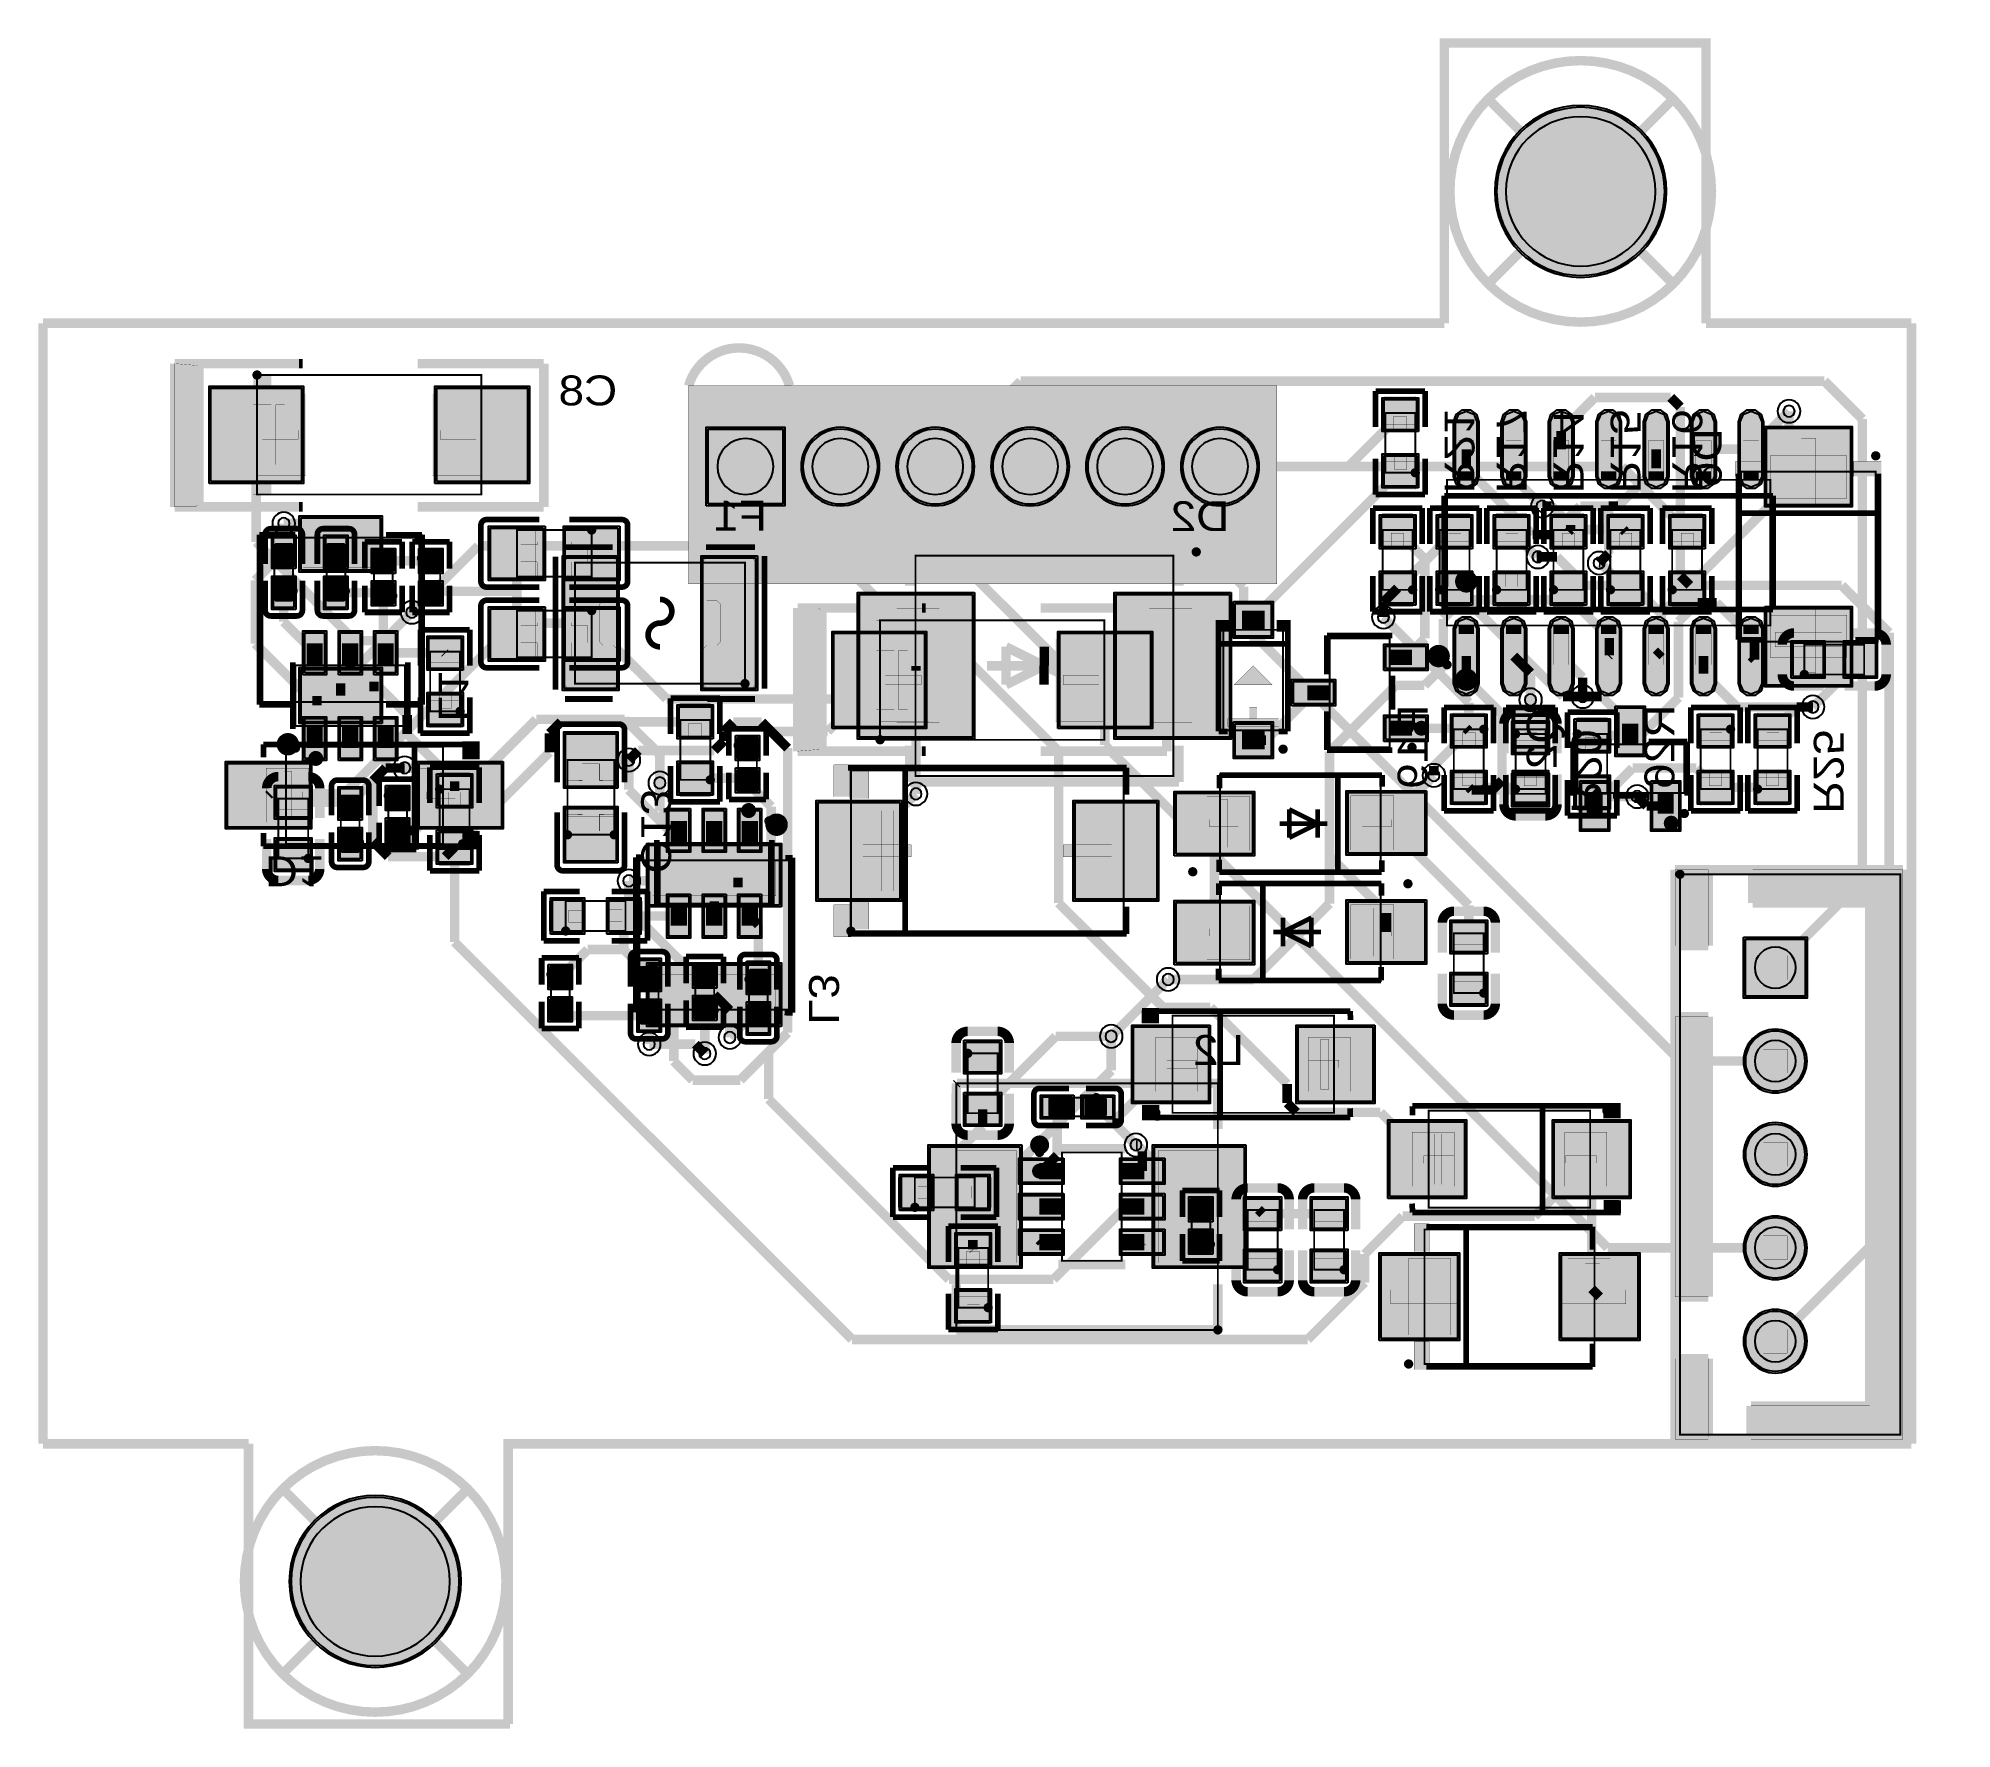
# Model space of a CAD drawing. Header units: millimetres. Extents: x -0.1 to 51.1, y -7.6 to 37.6.
import ezdxf
from ezdxf.enums import TextEntityAlignment as Align

# ---------------------------------------------------------------- set-up
doc = ezdxf.new("R2010")
doc.units = ezdxf.units.MM
doc.header["$MEASUREMENT"] = 0
for name, color, linetype, true_color in [('Board-Outline-Layer', 7, 'Continuous', 0xff00ff), ('Bottom-Layer', 7, 'Continuous', 0x0000ff), ('Bottom-Paste-Mask-Layer', 7, 'Continuous', 0x800000), ('Bottom-Silkscreen-Layer', 7, 'Continuous', 0x66cc33), ('Bottom-Solder-Mask-Layer', 7, 'Continuous', 0xaa00ff), ('Component-Marking-Layer', 7, 'Continuous', 0x66ffcc), ('Component-Shape-Layer', 7, 'Continuous', 0x00cccc), ('Document-Layer', 7, 'Continuous', 0xffffff), ('Hole-Layer', 7, 'Continuous', 0x222222), ('Multi-Layer', 7, 'Continuous', 0xc0c0c0), ('Pin-Floating-Layer', 7, 'Continuous', 0xff99ff), ('Pin-Soldering-Layer', 7, 'Continuous', 0xcc9999), ('Top-Layer', 7, 'Continuous', 0xff0000), ('Top-Paste-Mask-Layer', 7, 'Continuous', 0x808080), ('Top-Silkscreen-Layer', 7, 'Continuous', 0xffcc00), ('Top-Solder-Mask-Layer', 7, 'Continuous', 0x800080)]:
    doc.layers.add(name, color=color, linetype=linetype, true_color=true_color)
doc.styles.get("Standard").update_dxf_attribs({"font": 'arial.ttf'})

msp = doc.modelspace()

# ---------------------------------------------------------------- texts
at = {"layer": 'Bottom-Silkscreen-Layer', "text_generation_flag": 2, "width": 1.1}
for s, p in [('C8', (15.367, 27.559)), ('D2', (31.747, 24.192)), ('L2', (32.14, 9.904))]:
    msp.add_text(s, height=0.8001, dxfattribs=at).set_placement(p, align=Align.BOTTOM_LEFT)
for s, rotation, p in [('R14', 270, (40.187, 25.44)), ('R21', -90, (37.266, 25.44)), ('R17', -90, (38.663, 25.44)), ('R15', 630, (41.711, 25.44)), ('R16', -90, (43.362, 25.44)), ('D6', 90, (45.162, 27.186)), ('F1', 360, (19.38, 24.206)), ('L1', 270, (10.346, 19.332)), ('R19', 90, (37.291, 19.79)), ('Q2', 90, (40.744, 19.699)), ('R26', 90, (43.895, 19.79)), ('R20', 270, (40.67, 16.867)), ('R25', 270, (47.147, 16.867)), ('C13', 630, (15.767, 15.265)), ('D1', -180, (5.934, 15.964)), ('L3', 630, (20.26, 11.222))]:
    msp.add_text(s, height=0.8001, rotation=rotation, dxfattribs=at).set_placement(p, align=Align.BOTTOM_LEFT)

# ---------------------------------------------------------------- hatches: boundary and pattern name
at = {"layer": 'Bottom-Layer'}
for points in [[(38.898, 33.528, 1), (43.398, 33.528, 1)], [(4.493, 25.763), (4.493, 28.263), (6.918, 28.263), (6.918, 25.763)], [(10.538, 25.763), (10.538, 28.263), (12.964, 28.263), (12.964, 25.763)], [(17.796, 25.162), (17.796, 27.162), (19.796, 27.162), (19.796, 25.162)], [(20.336, 26.162, 1), (22.336, 26.162, 1)], [(22.876, 26.162, 1), (24.876, 26.162, 1)], [(25.416, 26.162, 1), (27.416, 26.162, 1)], [(27.956, 26.162, 1), (29.956, 26.162, 1)], [(30.496, 26.162, 1), (32.496, 26.162, 1)], [(46.124, 27.186), (48.365, 27.186), (48.365, 25.138), (46.124, 25.138)], [(9.026, 23.388), (6.906, 23.388), (6.906, 24.788), (9.026, 24.788)], [(38.206, 24.013), (37.342, 24.013), (37.342, 24.819), (38.206, 24.819)], [(39.73, 24.013), (38.866, 24.013), (38.866, 24.819), (39.73, 24.819)], [(41.254, 24.013), (40.39, 24.013), (40.39, 24.819), (41.254, 24.819)], [(42.778, 24.013), (41.914, 24.013), (41.914, 24.819), (42.778, 24.819)], [(44.429, 24.013), (43.565, 24.013), (43.565, 24.819), (44.429, 24.819)], [(15.36, 23.721), (15.36, 20.221), (13.953, 20.221), (13.953, 23.721)], [(19.067, 23.721), (19.067, 20.221), (17.66, 20.221), (17.66, 23.721)], [(38.206, 22.506), (37.342, 22.506), (37.342, 23.312), (38.206, 23.312)], [(39.73, 22.506), (38.866, 22.506), (38.866, 23.312), (39.73, 23.312)], [(41.254, 22.506), (40.39, 22.506), (40.39, 23.312), (41.254, 23.312)], [(42.778, 22.506), (41.914, 22.506), (41.914, 23.312), (42.778, 23.312)], [(44.429, 22.506), (43.565, 22.506), (43.565, 23.312), (44.429, 23.312)], [(24.877, 22.738), (24.877, 18.918), (21.847, 18.918), (21.847, 22.738)], [(31.747, 22.738), (31.747, 18.918), (28.717, 18.918), (28.717, 22.738)], [(46.124, 22.36), (48.365, 22.36), (48.365, 20.312), (46.124, 20.312)], [(9.026, 19.332), (6.906, 19.332), (6.906, 20.732), (9.026, 20.732)], [(37.723, 19.485), (38.587, 19.485), (38.587, 18.679), (37.723, 18.679)], [(40.238, 18.679), (39.374, 18.679), (39.374, 19.485), (40.238, 19.485)], [(42.123, 19.699), (42.823, 19.699), (42.823, 18.449), (42.123, 18.449)], [(44.327, 19.485), (45.191, 19.485), (45.191, 18.679), (44.327, 18.679)], [(46.715, 18.679), (45.851, 18.679), (45.851, 19.485), (46.715, 19.485)], [(15.336, 17.6), (13.986, 17.6), (13.986, 19.01), (15.336, 19.01)], [(7.136, 18.211), (7.136, 16.511), (4.936, 16.511), (4.936, 18.211)], [(12.267, 18.211), (12.267, 16.511), (10.067, 16.511), (10.067, 18.211)], [(37.723, 17.978), (38.587, 17.978), (38.587, 17.172), (37.723, 17.172)], [(40.238, 17.172), (39.374, 17.172), (39.374, 17.978), (40.238, 17.978)], [(44.327, 17.978), (45.191, 17.978), (45.191, 17.172), (44.327, 17.172)], [(46.715, 17.172), (45.851, 17.172), (45.851, 17.978), (46.715, 17.978)], [(41.173, 17.699), (41.873, 17.699), (41.873, 16.449), (41.173, 16.449)], [(43.073, 17.699), (43.773, 17.699), (43.773, 16.449), (43.073, 16.449)], [(15.336, 15.6), (13.986, 15.6), (13.986, 17.01), (15.336, 17.01)], [(19.713, 14.422), (16.213, 14.422), (16.213, 16.022), (19.713, 16.022)], [(45.555, 13.509), (47.155, 13.509), (47.155, 11.985), (45.555, 11.985)], [(19.713, 11.222), (16.213, 11.222), (16.213, 12.822), (19.713, 12.822)], [(45.555, 10.247, 1), (47.155, 10.247, 1)], [(45.555, 7.747, 1), (47.155, 7.747, 1)], [(26.14, 7.95), (26.14, 4.75), (23.74, 4.75), (23.74, 7.95)], [(32.14, 7.95), (32.14, 4.75), (29.74, 4.75), (29.74, 7.95)], [(45.555, 5.247, 1), (47.155, 5.247, 1)], [(45.555, 2.747, 1), (47.155, 2.747, 1)], [(6.64, -3.683, 1), (11.14, -3.683, 1)]]:
    msp.add_hatch(color=256, dxfattribs=at).paths.add_polyline_path(points)
at = {"layer": 'Bottom-Paste-Mask-Layer'}
for points in [[(38.898, 33.528, 1), (43.398, 33.528, 1)], [(4.493, 25.763), (4.493, 28.263), (6.918, 28.263), (6.918, 25.763)], [(10.538, 25.763), (10.538, 28.263), (12.964, 28.263), (12.964, 25.763)], [(17.796, 25.162), (17.796, 27.162), (19.796, 27.162), (19.796, 25.162)], [(20.336, 26.162, 1), (22.336, 26.162, 1)], [(22.876, 26.162, 1), (24.876, 26.162, 1)], [(25.416, 26.162, 1), (27.416, 26.162, 1)], [(27.956, 26.162, 1), (29.956, 26.162, 1)], [(30.496, 26.162, 1), (32.496, 26.162, 1)], [(46.124, 27.186), (48.365, 27.186), (48.365, 25.138), (46.124, 25.138)], [(9.026, 23.388), (6.906, 23.388), (6.906, 24.788), (9.026, 24.788)], [(38.224, 24.857), (38.224, 24.057), (38.174, 24.007), (37.946, 24.007), (37.946, 24.377), (37.616, 24.377), (37.616, 24.007), (37.374, 24.007), (37.324, 24.057), (37.324, 24.857), (37.374, 24.907), (38.174, 24.907)], [(38.224, 24.857), (38.224, 24.057), (38.174, 24.007), (37.946, 24.007), (37.946, 24.377), (37.616, 24.377), (37.616, 24.007), (37.374, 24.007), (37.324, 24.057), (37.324, 24.857), (37.374, 24.907), (38.174, 24.907)], [(39.748, 24.857), (39.748, 24.057), (39.698, 24.007), (39.47, 24.007), (39.47, 24.377), (39.14, 24.377), (39.14, 24.007), (38.898, 24.007), (38.848, 24.057), (38.848, 24.857), (38.898, 24.907), (39.698, 24.907)], [(39.748, 24.857), (39.748, 24.057), (39.698, 24.007), (39.47, 24.007), (39.47, 24.377), (39.14, 24.377), (39.14, 24.007), (38.898, 24.007), (38.848, 24.057), (38.848, 24.857), (38.898, 24.907), (39.698, 24.907)], [(41.272, 24.857), (41.272, 24.057), (41.222, 24.007), (40.994, 24.007), (40.994, 24.377), (40.664, 24.377), (40.664, 24.007), (40.422, 24.007), (40.372, 24.057), (40.372, 24.857), (40.422, 24.907), (41.222, 24.907)], [(41.272, 24.857), (41.272, 24.057), (41.222, 24.007), (40.994, 24.007), (40.994, 24.377), (40.664, 24.377), (40.664, 24.007), (40.422, 24.007), (40.372, 24.057), (40.372, 24.857), (40.422, 24.907), (41.222, 24.907)], [(42.796, 24.857), (42.796, 24.057), (42.746, 24.007), (42.518, 24.007), (42.518, 24.377), (42.188, 24.377), (42.188, 24.007), (41.946, 24.007), (41.896, 24.057), (41.896, 24.857), (41.946, 24.907), (42.746, 24.907)], [(42.796, 24.857), (42.796, 24.057), (42.746, 24.007), (42.518, 24.007), (42.518, 24.377), (42.188, 24.377), (42.188, 24.007), (41.946, 24.007), (41.896, 24.057), (41.896, 24.857), (41.946, 24.907), (42.746, 24.907)], [(44.447, 24.857), (44.447, 24.057), (44.397, 24.007), (44.169, 24.007), (44.169, 24.377), (43.839, 24.377), (43.839, 24.007), (43.597, 24.007), (43.547, 24.057), (43.547, 24.857), (43.597, 24.907), (44.397, 24.907)], [(44.447, 24.857), (44.447, 24.057), (44.397, 24.007), (44.169, 24.007), (44.169, 24.377), (43.839, 24.377), (43.839, 24.007), (43.597, 24.007), (43.547, 24.057), (43.547, 24.857), (43.597, 24.907), (44.397, 24.907)], [(15.36, 20.321), (15.36, 21.276), (15.26, 21.376), (14.982, 21.376), (14.882, 21.476), (14.882, 22.466), (14.982, 22.566), (15.26, 22.566), (15.36, 22.666), (15.36, 23.621), (15.26, 23.721), (14.053, 23.721), (13.953, 23.621), (13.953, 20.321), (14.053, 20.221), (15.26, 20.221)], [(15.36, 20.321), (15.36, 21.276), (15.26, 21.376), (14.982, 21.376), (14.882, 21.476), (14.882, 22.466), (14.982, 22.566), (15.26, 22.566), (15.36, 22.666), (15.36, 23.621), (15.26, 23.721), (14.053, 23.721), (13.953, 23.621), (13.953, 20.321), (14.053, 20.221), (15.26, 20.221)], [(17.66, 20.321), (17.66, 21.276), (17.76, 21.376), (18.038, 21.376), (18.138, 21.476), (18.138, 22.466), (18.038, 22.566), (17.76, 22.566), (17.66, 22.666), (17.66, 23.621), (17.76, 23.721), (18.967, 23.721), (19.067, 23.621), (19.067, 20.321), (18.967, 20.221), (17.76, 20.221)], [(17.66, 20.321), (17.66, 21.276), (17.76, 21.376), (18.038, 21.376), (18.138, 21.476), (18.138, 22.466), (18.038, 22.566), (17.76, 22.566), (17.66, 22.666), (17.66, 23.621), (17.76, 23.721), (18.967, 23.721), (19.067, 23.621), (19.067, 20.321), (18.967, 20.221), (17.76, 20.221)], [(37.324, 22.467), (37.324, 23.267), (37.374, 23.317), (37.602, 23.317), (37.602, 22.947), (37.932, 22.947), (37.932, 23.317), (38.174, 23.317), (38.224, 23.267), (38.224, 22.467), (38.174, 22.417), (37.374, 22.417)], [(37.324, 22.467), (37.324, 23.267), (37.374, 23.317), (37.602, 23.317), (37.602, 22.947), (37.932, 22.947), (37.932, 23.317), (38.174, 23.317), (38.224, 23.267), (38.224, 22.467), (38.174, 22.417), (37.374, 22.417)], [(38.848, 22.467), (38.848, 23.267), (38.898, 23.317), (39.126, 23.317), (39.126, 22.947), (39.456, 22.947), (39.456, 23.317), (39.698, 23.317), (39.748, 23.267), (39.748, 22.467), (39.698, 22.417), (38.898, 22.417)], [(38.848, 22.467), (38.848, 23.267), (38.898, 23.317), (39.126, 23.317), (39.126, 22.947), (39.456, 22.947), (39.456, 23.317), (39.698, 23.317), (39.748, 23.267), (39.748, 22.467), (39.698, 22.417), (38.898, 22.417)], [(40.372, 22.467), (40.372, 23.267), (40.422, 23.317), (40.65, 23.317), (40.65, 22.947), (40.98, 22.947), (40.98, 23.317), (41.222, 23.317), (41.272, 23.267), (41.272, 22.467), (41.222, 22.417), (40.422, 22.417)], [(40.372, 22.467), (40.372, 23.267), (40.422, 23.317), (40.65, 23.317), (40.65, 22.947), (40.98, 22.947), (40.98, 23.317), (41.222, 23.317), (41.272, 23.267), (41.272, 22.467), (41.222, 22.417), (40.422, 22.417)], [(41.896, 22.467), (41.896, 23.267), (41.946, 23.317), (42.174, 23.317), (42.174, 22.947), (42.504, 22.947), (42.504, 23.317), (42.746, 23.317), (42.796, 23.267), (42.796, 22.467), (42.746, 22.417), (41.946, 22.417)], [(41.896, 22.467), (41.896, 23.267), (41.946, 23.317), (42.174, 23.317), (42.174, 22.947), (42.504, 22.947), (42.504, 23.317), (42.746, 23.317), (42.796, 23.267), (42.796, 22.467), (42.746, 22.417), (41.946, 22.417)], [(43.547, 22.467), (43.547, 23.267), (43.597, 23.317), (43.825, 23.317), (43.825, 22.947), (44.155, 22.947), (44.155, 23.317), (44.397, 23.317), (44.447, 23.267), (44.447, 22.467), (44.397, 22.417), (43.597, 22.417)], [(43.547, 22.467), (43.547, 23.267), (43.597, 23.317), (43.825, 23.317), (43.825, 22.947), (44.155, 22.947), (44.155, 23.317), (44.397, 23.317), (44.447, 23.267), (44.447, 22.467), (44.397, 22.417), (43.597, 22.417)], [(24.877, 22.738), (24.877, 18.918), (21.847, 18.918), (21.847, 22.738)], [(31.747, 22.738), (31.747, 18.918), (28.717, 18.918), (28.717, 22.738)], [(46.124, 22.36), (48.365, 22.36), (48.365, 20.312), (46.124, 20.312)], [(9.026, 19.332), (6.906, 19.332), (6.906, 20.732), (9.026, 20.732)], [(38.605, 19.523), (38.605, 18.723), (38.555, 18.673), (38.327, 18.673), (38.327, 19.043), (37.997, 19.043), (37.997, 18.673), (37.755, 18.673), (37.705, 18.723), (37.705, 19.523), (37.755, 19.573), (38.555, 19.573)], [(38.605, 19.523), (38.605, 18.723), (38.555, 18.673), (38.327, 18.673), (38.327, 19.043), (37.997, 19.043), (37.997, 18.673), (37.755, 18.673), (37.705, 18.723), (37.705, 19.523), (37.755, 19.573), (38.555, 19.573)], [(40.256, 19.523), (40.256, 18.723), (40.206, 18.673), (39.978, 18.673), (39.978, 19.043), (39.648, 19.043), (39.648, 18.673), (39.406, 18.673), (39.356, 18.723), (39.356, 19.523), (39.406, 19.573), (40.206, 19.573)], [(40.256, 19.523), (40.256, 18.723), (40.206, 18.673), (39.978, 18.673), (39.978, 19.043), (39.648, 19.043), (39.648, 18.673), (39.406, 18.673), (39.356, 18.723), (39.356, 19.523), (39.406, 19.573), (40.206, 19.573)], [(42.123, 19.699), (42.823, 19.699), (42.823, 18.449), (42.123, 18.449)], [(45.209, 19.523), (45.209, 18.723), (45.159, 18.673), (44.931, 18.673), (44.931, 19.043), (44.601, 19.043), (44.601, 18.673), (44.359, 18.673), (44.309, 18.723), (44.309, 19.523), (44.359, 19.573), (45.159, 19.573)], [(45.209, 19.523), (45.209, 18.723), (45.159, 18.673), (44.931, 18.673), (44.931, 19.043), (44.601, 19.043), (44.601, 18.673), (44.359, 18.673), (44.309, 18.723), (44.309, 19.523), (44.359, 19.573), (45.159, 19.573)], [(46.733, 19.523), (46.733, 18.723), (46.683, 18.673), (46.455, 18.673), (46.455, 19.043), (46.125, 19.043), (46.125, 18.673), (45.883, 18.673), (45.833, 18.723), (45.833, 19.523), (45.883, 19.573), (46.683, 19.573)], [(46.733, 19.523), (46.733, 18.723), (46.683, 18.673), (46.455, 18.673), (46.455, 19.043), (46.125, 19.043), (46.125, 18.673), (45.883, 18.673), (45.833, 18.723), (45.833, 19.523), (45.883, 19.573), (46.683, 19.573)], [(15.301, 19.01), (14.021, 19.01), (13.971, 18.96), (13.971, 17.81), (14.021, 17.76), (14.431, 17.755), (14.431, 18.205), (14.881, 18.205), (14.881, 17.765), (15.301, 17.76), (15.351, 17.81), (15.351, 18.96)], [(15.301, 19.01), (14.021, 19.01), (13.971, 18.96), (13.971, 17.81), (14.021, 17.76), (14.431, 17.755), (14.431, 18.205), (14.881, 18.205), (14.881, 17.765), (15.301, 17.76), (15.351, 17.81), (15.351, 18.96)], [(7.136, 18.211), (7.136, 16.511), (4.936, 16.511), (4.936, 18.211)], [(12.267, 18.211), (12.267, 16.511), (10.067, 16.511), (10.067, 18.211)], [(37.705, 17.133), (37.705, 17.933), (37.755, 17.983), (37.983, 17.983), (37.983, 17.613), (38.313, 17.613), (38.313, 17.983), (38.555, 17.983), (38.605, 17.933), (38.605, 17.133), (38.555, 17.083), (37.755, 17.083)], [(37.705, 17.133), (37.705, 17.933), (37.755, 17.983), (37.983, 17.983), (37.983, 17.613), (38.313, 17.613), (38.313, 17.983), (38.555, 17.983), (38.605, 17.933), (38.605, 17.133), (38.555, 17.083), (37.755, 17.083)], [(39.356, 17.133), (39.356, 17.933), (39.406, 17.983), (39.634, 17.983), (39.634, 17.613), (39.964, 17.613), (39.964, 17.983), (40.206, 17.983), (40.256, 17.933), (40.256, 17.133), (40.206, 17.083), (39.406, 17.083)], [(39.356, 17.133), (39.356, 17.933), (39.406, 17.983), (39.634, 17.983), (39.634, 17.613), (39.964, 17.613), (39.964, 17.983), (40.206, 17.983), (40.256, 17.933), (40.256, 17.133), (40.206, 17.083), (39.406, 17.083)], [(44.309, 17.133), (44.309, 17.933), (44.359, 17.983), (44.587, 17.983), (44.587, 17.613), (44.917, 17.613), (44.917, 17.983), (45.159, 17.983), (45.209, 17.933), (45.209, 17.133), (45.159, 17.083), (44.359, 17.083)], [(44.309, 17.133), (44.309, 17.933), (44.359, 17.983), (44.587, 17.983), (44.587, 17.613), (44.917, 17.613), (44.917, 17.983), (45.159, 17.983), (45.209, 17.933), (45.209, 17.133), (45.159, 17.083), (44.359, 17.083)], [(45.833, 17.133), (45.833, 17.933), (45.883, 17.983), (46.111, 17.983), (46.111, 17.613), (46.441, 17.613), (46.441, 17.983), (46.683, 17.983), (46.733, 17.933), (46.733, 17.133), (46.683, 17.083), (45.883, 17.083)], [(45.833, 17.133), (45.833, 17.933), (45.883, 17.983), (46.111, 17.983), (46.111, 17.613), (46.441, 17.613), (46.441, 17.983), (46.683, 17.983), (46.733, 17.933), (46.733, 17.133), (46.683, 17.083), (45.883, 17.083)], [(41.173, 17.699), (41.873, 17.699), (41.873, 16.449), (41.173, 16.449)], [(43.073, 17.699), (43.773, 17.699), (43.773, 16.449), (43.073, 16.449)], [(14.021, 15.6), (15.301, 15.6), (15.351, 15.65), (15.351, 16.8), (15.301, 16.85), (14.891, 16.855), (14.891, 16.405), (14.441, 16.405), (14.441, 16.845), (14.021, 16.85), (13.971, 16.8), (13.971, 15.65)], [(14.021, 15.6), (15.301, 15.6), (15.351, 15.65), (15.351, 16.8), (15.301, 16.85), (14.891, 16.855), (14.891, 16.405), (14.441, 16.405), (14.441, 16.845), (14.021, 16.85), (13.971, 16.8), (13.971, 15.65)], [(19.713, 14.422), (16.213, 14.422), (16.213, 16.022), (19.713, 16.022)], [(45.555, 13.509), (47.155, 13.509), (47.155, 11.985), (45.555, 11.985)], [(19.713, 11.222), (16.213, 11.222), (16.213, 12.822), (19.713, 12.822)], [(45.555, 10.247, 1), (47.155, 10.247, 1)], [(45.555, 7.747, 1), (47.155, 7.747, 1)], [(26.14, 7.95), (26.14, 4.75), (23.74, 4.75), (23.74, 7.95)], [(32.14, 7.95), (32.14, 4.75), (29.74, 4.75), (29.74, 7.95)], [(45.555, 5.247, 1), (47.155, 5.247, 1)], [(45.555, 2.747, 1), (47.155, 2.747, 1)], [(6.64, -3.683, 1), (11.14, -3.683, 1)]]:
    msp.add_hatch(color=256, dxfattribs=at).paths.add_polyline_path(points)
at = {"layer": 'Bottom-Silkscreen-Layer'}
for points in [[(3.521, 28.918), (3.521, 25.083), (4.08, 25.083), (4.131, 25.134), (4.131, 28.867)], [(3.521, 28.918), (3.521, 25.083), (4.08, 25.083), (4.131, 25.134), (4.131, 28.867)], [(45.292, 25.899), (46.037, 25.899), (46.037, 26.299), (45.292, 26.299)], [(45.292, 25.899), (46.037, 25.899), (46.037, 26.299), (45.292, 26.299)], [(49.196, 25.899), (48.451, 25.899), (48.451, 26.299), (49.196, 26.299)], [(49.196, 25.899), (48.451, 25.899), (48.451, 26.299), (49.196, 26.299)], [(11.226, 18.801), (11.226, 18.324), (11.683, 18.324), (11.683, 18.801)], [(11.226, 18.801), (11.226, 18.324), (11.683, 18.324), (11.683, 18.801)], [(11.226, 15.921), (11.226, 16.399), (11.683, 16.399), (11.683, 15.921)], [(11.226, 15.921), (11.226, 16.399), (11.683, 16.399), (11.683, 15.921)]]:
    msp.add_hatch(color=256, dxfattribs=at).paths.add_polyline_path(points)
at = {"layer": 'Bottom-Solder-Mask-Layer'}
for points in [[(38.847, 33.528, 1), (43.449, 33.528, 1)], [(4.442, 25.712), (4.442, 28.314), (6.969, 28.314), (6.969, 25.712)], [(10.487, 25.712), (10.487, 28.314), (13.015, 28.314), (13.015, 25.712)], [(17.745, 25.111), (17.745, 27.213), (19.847, 27.213), (19.847, 25.111)], [(20.285, 26.162, 1), (22.387, 26.162, 1)], [(22.825, 26.162, 1), (24.927, 26.162, 1)], [(25.365, 26.162, 1), (27.467, 26.162, 1)], [(27.905, 26.162, 1), (30.007, 26.162, 1)], [(30.445, 26.162, 1), (32.547, 26.162, 1)], [(46.073, 27.237), (48.416, 27.237), (48.416, 25.087), (46.073, 25.087)], [(9.077, 23.337), (6.855, 23.337), (6.855, 24.839), (9.077, 24.839)], [(38.257, 23.962), (37.291, 23.962), (37.291, 24.87), (38.257, 24.87)], [(39.781, 23.962), (38.815, 23.962), (38.815, 24.87), (39.781, 24.87)], [(41.305, 23.962), (40.339, 23.962), (40.339, 24.87), (41.305, 24.87)], [(42.829, 23.962), (41.863, 23.962), (41.863, 24.87), (42.829, 24.87)], [(44.48, 23.962), (43.514, 23.962), (43.514, 24.87), (44.48, 24.87)], [(15.411, 23.771), (15.411, 20.171), (13.902, 20.171), (13.902, 23.771)], [(19.118, 23.771), (19.118, 20.171), (17.609, 20.171), (17.609, 23.771)], [(38.257, 22.455), (37.291, 22.455), (37.291, 23.363), (38.257, 23.363)], [(39.781, 22.455), (38.815, 22.455), (38.815, 23.363), (39.781, 23.363)], [(41.305, 22.455), (40.339, 22.455), (40.339, 23.363), (41.305, 23.363)], [(42.829, 22.455), (41.863, 22.455), (41.863, 23.363), (42.829, 23.363)], [(44.48, 22.455), (43.514, 22.455), (43.514, 23.363), (44.48, 23.363)], [(24.928, 22.789), (24.928, 18.867), (21.796, 18.867), (21.796, 22.789)], [(31.798, 22.789), (31.798, 18.867), (28.666, 18.867), (28.666, 22.789)], [(46.073, 22.411), (48.416, 22.411), (48.416, 20.261), (46.073, 20.261)], [(9.077, 19.281), (6.855, 19.281), (6.855, 20.783), (9.077, 20.783)], [(37.672, 19.536), (38.638, 19.536), (38.638, 18.628), (37.672, 18.628)], [(40.289, 18.628), (39.323, 18.628), (39.323, 19.536), (40.289, 19.536)], [(42.072, 19.75), (42.874, 19.75), (42.874, 18.398), (42.072, 18.398)], [(44.276, 19.536), (45.242, 19.536), (45.242, 18.628), (44.276, 18.628)], [(46.766, 18.628), (45.8, 18.628), (45.8, 19.536), (46.766, 19.536)], [(15.386, 17.549), (13.935, 17.549), (13.935, 19.06), (15.386, 19.06)], [(7.187, 18.262), (7.187, 16.46), (4.885, 16.46), (4.885, 18.262)], [(12.318, 18.262), (12.318, 16.46), (10.016, 16.46), (10.016, 18.262)], [(37.672, 18.029), (38.638, 18.029), (38.638, 17.121), (37.672, 17.121)], [(40.289, 17.121), (39.323, 17.121), (39.323, 18.029), (40.289, 18.029)], [(44.276, 18.029), (45.242, 18.029), (45.242, 17.121), (44.276, 17.121)], [(46.766, 17.121), (45.8, 17.121), (45.8, 18.029), (46.766, 18.029)], [(41.122, 17.75), (41.924, 17.75), (41.924, 16.398), (41.122, 16.398)], [(43.022, 17.75), (43.824, 17.75), (43.824, 16.398), (43.022, 16.398)], [(15.386, 15.549), (13.935, 15.549), (13.935, 17.06), (15.386, 17.06)], [(19.764, 14.371), (16.162, 14.371), (16.162, 16.073), (19.764, 16.073)], [(45.504, 13.56), (47.206, 13.56), (47.206, 11.934), (45.504, 11.934)], [(19.764, 11.171), (16.162, 11.171), (16.162, 12.873), (19.764, 12.873)], [(45.504, 10.247, 1), (47.206, 10.247, 1)], [(45.504, 7.747, 1), (47.206, 7.747, 1)], [(26.191, 8.001), (26.191, 4.699), (23.689, 4.699), (23.689, 8.001)], [(32.191, 8.001), (32.191, 4.699), (29.689, 4.699), (29.689, 8.001)], [(45.504, 5.247, 1), (47.206, 5.247, 1)], [(45.504, 2.747, 1), (47.206, 2.747, 1)], [(6.589, -3.683, 1), (11.191, -3.683, 1)]]:
    msp.add_hatch(color=256, dxfattribs=at).paths.add_polyline_path(points)
at = {"layer": 'Component-Marking-Layer'}
for points in [[(5.668, 28.613, 1), (5.788, 28.613, 1)], [(5.668, 28.613, 1), (5.788, 28.613, 1)], [(48.984, 26.449, 1), (49.104, 26.449, 1)], [(48.984, 26.449, 1), (49.104, 26.449, 1)], [(36.662, 25.997, 1), (36.782, 25.997, 1)], [(36.662, 25.997, 1), (36.782, 25.997, 1)], [(10.006, 24.26, 1), (10.126, 24.26, 1)], [(10.006, 24.26, 1), (10.126, 24.26, 1)], [(14.621, 24.463, 1), (14.741, 24.463, 1)], [(14.621, 24.463, 1), (14.741, 24.463, 1)], [(10.069, 23.703, 1), (10.189, 23.703, 1)], [(10.069, 23.703, 1), (10.189, 23.703, 1)], [(30.801, 23.876, 1), (30.921, 23.876, 1)], [(30.801, 23.876, 1), (30.921, 23.876, 1)], [(6.632, 22.83, 1), (6.752, 22.83, 1)], [(6.632, 22.83, 1), (6.752, 22.83, 1)], [(8.029, 22.83, 1), (8.149, 22.83, 1)], [(8.029, 22.83, 1), (8.149, 22.83, 1)], [(9.299, 22.703, 1), (9.419, 22.703, 1)], [(9.299, 22.703, 1), (9.419, 22.703, 1)], [(36.59, 22.862, 1), (36.71, 22.862, 1)], [(36.59, 22.862, 1), (36.71, 22.862, 1)], [(37.314, 22.862, 1), (37.434, 22.862, 1)], [(37.314, 22.862, 1), (37.434, 22.862, 1)], [(38.838, 22.862, 1), (38.958, 22.862, 1)], [(38.838, 22.862, 1), (38.958, 22.862, 1)], [(40.362, 22.862, 1), (40.482, 22.862, 1)], [(40.362, 22.862, 1), (40.482, 22.862, 1)], [(41.886, 22.862, 1), (42.006, 22.862, 1)], [(41.886, 22.862, 1), (42.006, 22.862, 1)], [(43.537, 22.862, 1), (43.657, 22.862, 1)], [(43.537, 22.862, 1), (43.657, 22.862, 1)], [(14.621, 22.304, 1), (14.741, 22.304, 1)], [(14.621, 22.304, 1), (14.741, 22.304, 1)], [(37.512, 20.857, 1), (37.632, 20.857, 1)], [(37.512, 20.857, 1), (37.632, 20.857, 1)], [(47.074, 20.595, 1), (47.194, 20.595, 1)], [(47.074, 20.595, 1), (47.194, 20.595, 1)], [(18.725, 20.351, 1), (18.845, 20.351, 1)], [(18.725, 20.351, 1), (18.845, 20.351, 1)], [(11.1, 19.609, 1), (11.22, 19.609, 1)], [(11.1, 19.609, 1), (11.22, 19.609, 1)], [(38.495, 19.129, 1), (38.615, 19.129, 1)], [(38.495, 19.129, 1), (38.615, 19.129, 1)], [(39.346, 19.002, 1), (39.466, 19.002, 1)], [(39.346, 19.002, 1), (39.466, 19.002, 1)], [(40.997, 19.002, 1), (41.117, 19.002, 1)], [(40.997, 19.002, 1), (41.117, 19.002, 1)], [(45.099, 19.129, 1), (45.219, 19.129, 1)], [(45.099, 19.129, 1), (45.219, 19.129, 1)], [(6.697, 18.628, 1), (6.817, 18.628, 1)], [(6.697, 18.628, 1), (6.817, 18.628, 1)], [(18.542, 18.693, 1), (18.662, 18.693, 1)], [(18.542, 18.693, 1), (18.662, 18.693, 1)], [(22.34, 18.847, 1), (22.46, 18.847, 1)], [(22.34, 18.847, 1), (22.46, 18.847, 1)], [(33.125, 18.596, 1), (33.245, 18.596, 1)], [(33.125, 18.596, 1), (33.245, 18.596, 1)], [(36.574, 18.646, 1), (36.694, 18.646, 1)], [(36.574, 18.646, 1), (36.694, 18.646, 1)], [(9.18, 17.353, 1), (9.3, 17.353, 1)], [(9.18, 17.353, 1), (9.3, 17.353, 1)], [(10.554, 17.526, 1), (10.674, 17.526, 1)], [(10.554, 17.526, 1), (10.674, 17.526, 1)], [(17.795, 17.775, 1), (17.915, 17.775, 1)], [(17.795, 17.775, 1), (17.915, 17.775, 1)], [(38.495, 17.528, 1), (38.615, 17.528, 1)], [(38.495, 17.528, 1), (38.615, 17.528, 1)], [(39.346, 17.528, 1), (39.466, 17.528, 1)], [(39.346, 17.528, 1), (39.466, 17.528, 1)], [(45.823, 17.528, 1), (45.943, 17.528, 1)], [(45.823, 17.528, 1), (45.943, 17.528, 1)], [(43.863, 16.874, 1), (43.983, 16.874, 1)], [(43.863, 16.874, 1), (43.983, 16.874, 1)], [(19.366, 16.673, 1), (19.486, 16.673, 1)], [(19.366, 16.673, 1), (19.486, 16.673, 1)], [(8.41, 16.099, 1), (8.53, 16.099, 1)], [(8.41, 16.099, 1), (8.53, 16.099, 1)], [(11.169, 16.061, 1), (11.289, 16.061, 1)], [(11.169, 16.061, 1), (11.289, 16.061, 1)], [(13.975, 16.305, 1), (14.095, 16.305, 1)], [(13.975, 16.305, 1), (14.095, 16.305, 1)], [(15.226, 16.305, 1), (15.346, 16.305, 1)], [(15.226, 16.305, 1), (15.346, 16.305, 1)], [(7.036, 15.672, 1), (7.156, 15.672, 1)], [(7.036, 15.672, 1), (7.156, 15.672, 1)], [(30.708, 15.314, 1), (30.828, 15.314, 1)], [(30.708, 15.314, 1), (30.828, 15.314, 1)], [(36.466, 14.993, 1), (36.586, 14.993, 1)], [(36.466, 14.993, 1), (36.586, 14.993, 1)], [(43.745, 15.247, 1), (43.865, 15.247, 1)], [(43.745, 15.247, 1), (43.865, 15.247, 1)], [(13.927, 13.73, 1), (14.047, 13.73, 1)], [(13.927, 13.73, 1), (14.047, 13.73, 1)], [(21.561, 13.725, 1), (21.68, 13.725, 1)], [(21.561, 13.725, 1), (21.68, 13.725, 1)], [(13.533, 12.565, 1), (13.653, 12.565, 1)], [(13.533, 12.565, 1), (13.653, 12.565, 1)], [(15.912, 12.508, 1), (16.032, 12.508, 1)], [(15.912, 12.508, 1), (16.032, 12.508, 1)], [(18.833, 12.434, 1), (18.953, 12.434, 1)], [(18.833, 12.434, 1), (18.953, 12.434, 1)], [(38.495, 12.067, 1), (38.615, 12.067, 1)], [(38.495, 12.067, 1), (38.615, 12.067, 1)], [(15.903, 11.622, 1), (16.023, 11.622, 1)], [(15.903, 11.622, 1), (16.023, 11.622, 1)], [(17.899, 11.598, 1), (18.018, 11.598, 1)], [(17.899, 11.598, 1), (18.018, 11.598, 1)], [(24.686, 10.452, 1), (24.806, 10.452, 1)], [(24.686, 10.452, 1), (24.806, 10.452, 1)], [(28.126, 9.267, 1), (28.246, 9.267, 1)], [(28.126, 9.267, 1), (28.246, 9.267, 1)], [(29.72, 8.86, 1), (29.84, 8.86, 1)], [(29.72, 8.86, 1), (29.84, 8.86, 1)], [(41.788, 8.92, 1), (41.908, 8.92, 1)], [(41.788, 8.92, 1), (41.908, 8.92, 1)], [(26.607, 7.8, 1), (26.727, 7.8, 1)], [(26.607, 7.8, 1), (26.727, 7.8, 1)], [(23.27, 6.331, 1), (23.39, 6.331, 1)], [(23.27, 6.331, 1), (23.39, 6.331, 1)], [(31.178, 5.342, 1), (31.298, 5.342, 1)], [(31.178, 5.342, 1), (31.298, 5.342, 1)], [(32.979, 4.661, 1), (33.099, 4.661, 1)], [(32.979, 4.661, 1), (33.099, 4.661, 1)], [(34.757, 4.661, 1), (34.877, 4.661, 1)], [(34.757, 4.661, 1), (34.877, 4.661, 1)], [(25.232, 3.645, 1), (25.352, 3.645, 1)], [(25.232, 3.645, 1), (25.352, 3.645, 1)], [(31.38, 3.05, 1), (31.5, 3.05, 1)], [(31.38, 3.05, 1), (31.5, 3.05, 1)], [(36.483, 2.137, 1), (36.603, 2.137, 1)], [(36.483, 2.137, 1), (36.603, 2.137, 1)]]:
    msp.add_hatch(color=256, dxfattribs=at).paths.add_polyline_path(points)
at = {"layer": 'Document-Layer'}
for points in [[(5.628, 28.613), (5.628, 27.813), (6.108, 27.813), (6.108, 28.613)], [(5.628, 28.613), (5.628, 27.813), (6.108, 27.813), (6.108, 28.613)], [(6.228, 26.213), (6.228, 27.813), (6.468, 27.813), (6.468, 26.213)], [(6.228, 26.213), (6.228, 27.813), (6.468, 27.813), (6.468, 26.213)], [(5.868, 26.893), (5.868, 27.133), (6.828, 27.133), (6.828, 26.893)], [(5.868, 26.893), (5.868, 27.133), (6.828, 27.133), (6.828, 26.893)], [(11.588, 26.893), (11.588, 27.133), (10.628, 27.133), (10.628, 26.893)], [(11.588, 26.893), (11.588, 27.133), (10.628, 27.133), (10.628, 26.893)], [(47.054, 26.924), (47.054, 25.146), (47.435, 25.146), (47.435, 26.924)], [(47.054, 26.924), (47.054, 25.146), (47.435, 25.146), (47.435, 26.924)], [(5.628, 25.413), (5.628, 26.213), (6.108, 26.213), (6.108, 25.413)], [(5.628, 25.413), (5.628, 26.213), (6.108, 26.213), (6.108, 25.413)], [(22.3, 22.047), (22.3, 21.247), (22.78, 21.247), (22.78, 22.047)], [(22.3, 22.047), (22.3, 21.247), (22.78, 21.247), (22.78, 22.047)], [(32.487, 22.252), (32.283, 22.252), (32.283, 21.436), (32.487, 21.436)], [(32.487, 22.252), (32.283, 22.252), (32.283, 21.436), (32.487, 21.436)], [(47.054, 22.416), (47.054, 20.638), (47.435, 20.638), (47.435, 22.416)], [(47.054, 22.416), (47.054, 20.638), (47.435, 20.638), (47.435, 22.416)], [(48.133, 21.717), (46.355, 21.717), (46.355, 21.336), (48.133, 21.336)], [(48.133, 21.717), (46.355, 21.717), (46.355, 21.336), (48.133, 21.336)], [(22.9, 21.247), (22.9, 19.647), (23.14, 19.647), (23.14, 21.247)], [(22.9, 21.247), (22.9, 19.647), (23.14, 19.647), (23.14, 21.247)], [(22.54, 20.567), (22.54, 20.327), (23.5, 20.327), (23.5, 20.567)], [(22.54, 20.567), (22.54, 20.327), (23.5, 20.327), (23.5, 20.567)], [(28.26, 20.567), (28.26, 20.327), (27.3, 20.327), (27.3, 20.567)], [(28.26, 20.567), (28.26, 20.327), (27.3, 20.327), (27.3, 20.567)], [(22.3, 18.847), (22.3, 19.647), (22.78, 19.647), (22.78, 18.847)], [(22.3, 18.847), (22.3, 19.647), (22.78, 19.647), (22.78, 18.847)], [(32.487, 18.896), (32.283, 18.896), (32.283, 19.712), (32.487, 19.712)], [(32.487, 18.896), (32.283, 18.896), (32.283, 19.712), (32.487, 19.712)], [(33.065, 19.202), (31.705, 19.202), (31.705, 19.406), (33.065, 19.406)], [(33.065, 19.202), (31.705, 19.202), (31.705, 19.406), (33.065, 19.406)], [(6.459, 16.717), (6.459, 18.005), (6.652, 18.005), (6.652, 16.717)], [(6.459, 16.717), (6.459, 18.005), (6.652, 18.005), (6.652, 16.717)], [(21.59, 18.034), (22.098, 18.034), (22.098, 17.272), (21.59, 17.272)], [(21.59, 18.034), (22.098, 18.034), (22.098, 17.272), (21.59, 17.272)], [(6.169, 17.265), (6.169, 17.458), (6.942, 17.458), (6.942, 17.265)], [(6.169, 17.265), (6.169, 17.458), (6.942, 17.458), (6.942, 17.265)], [(11.033, 17.265), (11.033, 17.458), (10.261, 17.458), (10.261, 17.265)], [(11.033, 17.265), (11.033, 17.458), (10.261, 17.458), (10.261, 17.265)], [(22.427, 16.95), (22.427, 14.8), (22.749, 14.8), (22.749, 16.95)], [(22.427, 16.95), (22.427, 14.8), (22.749, 14.8), (22.749, 16.95)], [(31.505, 17.258), (31.505, 15.97), (31.698, 15.97), (31.698, 17.258)], [(31.505, 17.258), (31.505, 15.97), (31.698, 15.97), (31.698, 17.258)], [(31.215, 16.71), (31.215, 16.517), (31.987, 16.517), (31.987, 16.71)], [(31.215, 16.71), (31.215, 16.517), (31.987, 16.517), (31.987, 16.71)], [(36.079, 16.71), (36.079, 16.517), (35.306, 16.517), (35.306, 16.71)], [(36.079, 16.71), (36.079, 16.517), (35.306, 16.517), (35.306, 16.71)], [(21.943, 15.714), (21.943, 16.036), (23.233, 16.036), (23.233, 15.714)], [(21.943, 15.714), (21.943, 16.036), (23.233, 16.036), (23.233, 15.714)], [(28.598, 15.714), (28.598, 16.036), (27.308, 16.036), (27.308, 15.714)], [(28.598, 15.714), (28.598, 16.036), (27.308, 16.036), (27.308, 15.714)], [(44.561, 15.367), (44.561, 13.335), (43.676, 13.335), (43.676, 15.367)], [(44.561, 15.367), (44.561, 13.335), (43.676, 13.335), (43.676, 15.367)], [(45.751, 15.366), (45.751, 14.477), (48.883, 14.477), (48.883, 1.015), (45.708, 1.015), (45.708, 0.126), (49.771, 0.126), (49.772, 0.127), (49.772, 15.367)], [(45.751, 15.366), (45.751, 14.477), (48.883, 14.477), (48.883, 1.015), (45.708, 1.015), (45.708, 0.126), (49.771, 0.126), (49.772, 0.127), (49.772, 15.367)], [(21.59, 14.534), (22.098, 14.534), (22.098, 13.772), (21.59, 13.772)], [(21.59, 14.534), (22.098, 14.534), (22.098, 13.772), (21.59, 13.772)], [(35.789, 13.049), (35.789, 14.337), (35.596, 14.337), (35.596, 13.049)], [(35.789, 13.049), (35.789, 14.337), (35.596, 14.337), (35.596, 13.049)], [(31.215, 13.596), (31.215, 13.79), (31.987, 13.79), (31.987, 13.596)], [(31.215, 13.596), (31.215, 13.79), (31.987, 13.79), (31.987, 13.596)], [(36.079, 13.596), (36.079, 13.79), (35.306, 13.79), (35.306, 13.596)], [(36.079, 13.596), (36.079, 13.79), (35.306, 13.79), (35.306, 13.596)], [(44.565, 11.433), (43.679, 11.433), (43.676, 11.43), (43.676, 3.937), (44.565, 3.937)], [(44.565, 11.433), (43.679, 11.433), (43.676, 11.43), (43.676, 3.937), (44.565, 3.937)], [(34.399, 9.485), (34.399, 10.835), (34.196, 10.835), (34.196, 9.485)], [(34.399, 9.485), (34.399, 10.835), (34.196, 10.835), (34.196, 9.485)], [(30.068, 10.059), (30.068, 10.261), (30.878, 10.261), (30.878, 10.059)], [(30.068, 10.059), (30.068, 10.261), (30.878, 10.261), (30.878, 10.059)], [(34.675, 10.07), (34.675, 10.273), (33.865, 10.273), (33.865, 10.07)], [(34.675, 10.07), (34.675, 10.273), (33.865, 10.273), (33.865, 10.07)], [(37.229, 8.295), (37.229, 6.945), (37.432, 6.945), (37.432, 8.295)], [(37.229, 8.295), (37.229, 6.945), (37.432, 6.945), (37.432, 8.295)], [(36.953, 7.71), (36.953, 7.508), (37.763, 7.508), (37.763, 7.71)], [(36.953, 7.71), (36.953, 7.508), (37.763, 7.508), (37.763, 7.71)], [(41.561, 7.721), (41.561, 7.519), (40.751, 7.519), (40.751, 7.721)], [(41.561, 7.721), (41.561, 7.519), (40.751, 7.519), (40.751, 7.721)], [(41.275, 3.048), (41.275, 4.826), (41.656, 4.826), (41.656, 3.048)], [(41.275, 3.048), (41.275, 4.826), (41.656, 4.826), (41.656, 3.048)], [(36.068, 4.128), (37.846, 4.128), (37.846, 3.747), (36.068, 3.747)], [(36.068, 4.128), (37.846, 4.128), (37.846, 3.747), (36.068, 3.747)], [(40.577, 4.128), (42.355, 4.128), (42.355, 3.747), (40.577, 3.747)], [(40.577, 4.128), (42.355, 4.128), (42.355, 3.747), (40.577, 3.747)], [(44.561, 2.279), (43.676, 2.279), (43.676, 0.127), (44.441, 0.127), (44.565, 0.127), (44.561, 0.247)], [(44.561, 2.279), (43.676, 2.279), (43.676, 0.127), (44.441, 0.127), (44.565, 0.127), (44.561, 0.247)]]:
    msp.add_hatch(color=256, dxfattribs=at).paths.add_polyline_path(points)
at = {"layer": 'Hole-Layer'}
for points in [[(39.148, 33.528, 1), (43.148, 33.528, 1)], [(18.046, 26.162, 1), (19.546, 26.162, 1)], [(20.586, 26.162, 1), (22.086, 26.162, 1)], [(23.126, 26.162, 1), (24.626, 26.162, 1)], [(25.666, 26.162, 1), (27.166, 26.162, 1)], [(28.206, 26.162, 1), (29.706, 26.162, 1)], [(30.746, 26.162, 1), (32.246, 26.162, 1)], [(45.805, 12.747, 1), (46.905, 12.747, 1)], [(45.805, 10.247, 1), (46.905, 10.247, 1)], [(45.805, 7.747, 1), (46.905, 7.747, 1)], [(45.805, 5.247, 1), (46.905, 5.247, 1)], [(45.805, 2.747, 1), (46.905, 2.747, 1)], [(6.89, -3.683, 1), (10.89, -3.683, 1)]]:
    msp.add_hatch(color=256, dxfattribs=at).paths.add_polyline_path(points)
at = {"layer": 'Multi-Layer'}
for points in [[(38.898, 33.528, 1), (43.398, 33.528, 1)], [(38.898, 33.528, 1), (43.398, 33.528, 1)], [(38.898, 33.528, 1), (43.398, 33.528, 1)], [(17.796, 25.162), (17.796, 27.162), (19.796, 27.162), (19.796, 25.162)], [(17.796, 25.162), (17.796, 27.162), (19.796, 27.162), (19.796, 25.162)], [(17.796, 25.162), (17.796, 27.162), (19.796, 27.162), (19.796, 25.162)], [(20.336, 26.162, 1), (22.336, 26.162, 1)], [(20.336, 26.162, 1), (22.336, 26.162, 1)], [(20.336, 26.162, 1), (22.336, 26.162, 1)], [(22.876, 26.162, 1), (24.876, 26.162, 1)], [(22.876, 26.162, 1), (24.876, 26.162, 1)], [(22.876, 26.162, 1), (24.876, 26.162, 1)], [(25.416, 26.162, 1), (27.416, 26.162, 1)], [(25.416, 26.162, 1), (27.416, 26.162, 1)], [(25.416, 26.162, 1), (27.416, 26.162, 1)], [(27.956, 26.162, 1), (29.956, 26.162, 1)], [(27.956, 26.162, 1), (29.956, 26.162, 1)], [(27.956, 26.162, 1), (29.956, 26.162, 1)], [(30.496, 26.162, 1), (32.496, 26.162, 1)], [(30.496, 26.162, 1), (32.496, 26.162, 1)], [(30.496, 26.162, 1), (32.496, 26.162, 1)], [(45.555, 13.509), (47.155, 13.509), (47.155, 11.985), (45.555, 11.985)], [(45.555, 13.509), (47.155, 13.509), (47.155, 11.985), (45.555, 11.985)], [(45.555, 13.509), (47.155, 13.509), (47.155, 11.985), (45.555, 11.985)], [(45.555, 10.247, 1), (47.155, 10.247, 1)], [(45.555, 10.247, 1), (47.155, 10.247, 1)], [(45.555, 10.247, 1), (47.155, 10.247, 1)], [(45.555, 7.747, 1), (47.155, 7.747, 1)], [(45.555, 7.747, 1), (47.155, 7.747, 1)], [(45.555, 7.747, 1), (47.155, 7.747, 1)], [(45.555, 5.247, 1), (47.155, 5.247, 1)], [(45.555, 5.247, 1), (47.155, 5.247, 1)], [(45.555, 5.247, 1), (47.155, 5.247, 1)], [(45.555, 2.747, 1), (47.155, 2.747, 1)], [(45.555, 2.747, 1), (47.155, 2.747, 1)], [(45.555, 2.747, 1), (47.155, 2.747, 1)], [(6.64, -3.683, 1), (11.14, -3.683, 1)], [(6.64, -3.683, 1), (11.14, -3.683, 1)], [(6.64, -3.683, 1), (11.14, -3.683, 1)]]:
    msp.add_hatch(color=256, dxfattribs=at).paths.add_polyline_path(points)
at = {"layer": 'Pin-Floating-Layer'}
for points in [[(37.882, 26.032), (37.882, 25.797), (38.292, 25.797), (38.292, 26.032)], [(37.882, 26.032), (37.882, 25.797), (38.292, 25.797), (38.292, 26.032)], [(39.152, 26.032), (39.152, 25.797), (39.562, 25.797), (39.562, 26.032)], [(39.152, 26.032), (39.152, 25.797), (39.562, 25.797), (39.562, 26.032)], [(40.422, 26.032), (40.422, 25.797), (40.832, 25.797), (40.832, 26.032)], [(40.422, 26.032), (40.422, 25.797), (40.832, 25.797), (40.832, 26.032)], [(41.692, 26.032), (41.692, 25.797), (42.102, 25.797), (42.102, 26.032)], [(41.692, 26.032), (41.692, 25.797), (42.102, 25.797), (42.102, 26.032)], [(42.962, 26.032), (42.962, 25.797), (43.372, 25.797), (43.372, 26.032)], [(42.962, 26.032), (42.962, 25.797), (43.372, 25.797), (43.372, 26.032)], [(44.232, 26.032), (44.232, 25.797), (44.642, 25.797), (44.642, 26.032)], [(44.232, 26.032), (44.232, 25.797), (44.642, 25.797), (44.642, 26.032)], [(45.502, 26.032), (45.502, 25.797), (45.912, 25.797), (45.912, 26.032)], [(45.502, 26.032), (45.502, 25.797), (45.912, 25.797), (45.912, 26.032)], [(32.685, 21.958), (32.085, 21.958), (32.085, 21.787), (32.685, 21.787)], [(32.685, 21.958), (32.085, 21.958), (32.085, 21.787), (32.685, 21.787)], [(37.882, 21.682), (37.882, 21.917), (38.292, 21.917), (38.292, 21.682)], [(37.882, 21.682), (37.882, 21.917), (38.292, 21.917), (38.292, 21.682)], [(39.152, 21.682), (39.152, 21.917), (39.562, 21.917), (39.562, 21.682)], [(39.152, 21.682), (39.152, 21.917), (39.562, 21.917), (39.562, 21.682)], [(40.422, 21.682), (40.422, 21.917), (40.832, 21.917), (40.832, 21.682)], [(40.422, 21.682), (40.422, 21.917), (40.832, 21.917), (40.832, 21.682)], [(41.692, 21.682), (41.692, 21.917), (42.102, 21.917), (42.102, 21.682)], [(41.692, 21.682), (41.692, 21.917), (42.102, 21.917), (42.102, 21.682)], [(42.962, 21.682), (42.962, 21.917), (43.372, 21.917), (43.372, 21.682)], [(42.962, 21.682), (42.962, 21.917), (43.372, 21.917), (43.372, 21.682)], [(44.232, 21.682), (44.232, 21.917), (44.642, 21.917), (44.642, 21.682)], [(44.232, 21.682), (44.232, 21.917), (44.642, 21.917), (44.642, 21.682)], [(45.502, 21.682), (45.502, 21.917), (45.912, 21.917), (45.912, 21.682)], [(45.502, 21.682), (45.502, 21.917), (45.912, 21.917), (45.912, 21.682)], [(36.024, 20.856), (36.024, 21.256), (36.194, 21.256), (36.194, 20.856)], [(36.024, 20.856), (36.024, 21.256), (36.194, 21.256), (36.194, 20.856)], [(7.055, 20.963), (7.485, 20.963), (7.485, 20.831), (7.055, 20.831)], [(7.055, 20.963), (7.485, 20.963), (7.485, 20.831), (7.055, 20.831)], [(8.005, 20.963), (8.435, 20.963), (8.435, 20.831), (8.005, 20.831)], [(8.005, 20.963), (8.435, 20.963), (8.435, 20.831), (8.005, 20.831)], [(8.955, 20.963), (9.385, 20.963), (9.385, 20.831), (8.955, 20.831)], [(8.955, 20.963), (9.385, 20.963), (9.385, 20.831), (8.955, 20.831)], [(34.274, 19.906), (34.274, 20.306), (34.444, 20.306), (34.444, 19.906)], [(34.274, 19.906), (34.274, 20.306), (34.444, 20.306), (34.444, 19.906)], [(7.055, 19.225), (7.485, 19.225), (7.485, 19.093), (7.055, 19.093)], [(7.055, 19.225), (7.485, 19.225), (7.485, 19.093), (7.055, 19.093)], [(8.005, 19.225), (8.435, 19.225), (8.435, 19.093), (8.005, 19.093)], [(8.005, 19.225), (8.435, 19.225), (8.435, 19.093), (8.005, 19.093)], [(8.955, 19.225), (9.385, 19.225), (9.385, 19.093), (8.955, 19.093)], [(8.955, 19.225), (9.385, 19.225), (9.385, 19.093), (8.955, 19.093)], [(32.085, 18.936), (32.685, 18.936), (32.685, 19.107), (32.085, 19.107)], [(32.085, 18.936), (32.685, 18.936), (32.685, 19.107), (32.085, 19.107)], [(36.024, 18.956), (36.024, 19.356), (36.194, 19.356), (36.194, 18.956)], [(36.024, 18.956), (36.024, 19.356), (36.194, 19.356), (36.194, 18.956)], [(42.688, 18.984), (42.258, 18.984), (42.258, 18.714), (42.688, 18.714)], [(42.688, 18.984), (42.258, 18.984), (42.258, 18.714), (42.688, 18.714)], [(41.738, 17.434), (41.308, 17.434), (41.308, 17.164), (41.738, 17.164)], [(41.738, 17.434), (41.308, 17.434), (41.308, 17.164), (41.738, 17.164)], [(43.638, 17.434), (43.208, 17.434), (43.208, 17.164), (43.638, 17.164)], [(43.638, 17.434), (43.208, 17.434), (43.208, 17.164), (43.638, 17.164)], [(17.228, 16.076), (16.798, 16.076), (16.798, 16.208), (17.228, 16.208)], [(17.228, 16.076), (16.798, 16.076), (16.798, 16.208), (17.228, 16.208)], [(18.178, 16.076), (17.748, 16.076), (17.748, 16.208), (18.178, 16.208)], [(18.178, 16.076), (17.748, 16.076), (17.748, 16.208), (18.178, 16.208)], [(19.128, 16.076), (18.698, 16.076), (18.698, 16.208), (19.128, 16.208)], [(19.128, 16.076), (18.698, 16.076), (18.698, 16.208), (19.128, 16.208)], [(17.228, 14.338), (16.798, 14.338), (16.798, 14.47), (17.228, 14.47)], [(17.228, 14.338), (16.798, 14.338), (16.798, 14.47), (17.228, 14.47)], [(18.178, 14.338), (17.748, 14.338), (17.748, 14.47), (18.178, 14.47)], [(18.178, 14.338), (17.748, 14.338), (17.748, 14.47), (18.178, 14.47)], [(19.128, 14.338), (18.698, 14.338), (18.698, 14.47), (19.128, 14.47)], [(19.128, 14.338), (18.698, 14.338), (18.698, 14.47), (19.128, 14.47)], [(27.132, 7.085), (27.132, 7.515), (27.277, 7.515), (27.277, 7.085)], [(27.132, 7.085), (27.132, 7.515), (27.277, 7.515), (27.277, 7.085)], [(29.002, 7.515), (29.002, 7.085), (28.857, 7.085), (28.857, 7.515)], [(29.002, 7.515), (29.002, 7.085), (28.857, 7.085), (28.857, 7.515)], [(27.132, 6.135), (27.132, 6.565), (27.277, 6.565), (27.277, 6.135)], [(27.132, 6.135), (27.132, 6.565), (27.277, 6.565), (27.277, 6.135)], [(29.002, 6.565), (29.002, 6.135), (28.857, 6.135), (28.857, 6.565)], [(29.002, 6.565), (29.002, 6.135), (28.857, 6.135), (28.857, 6.565)], [(27.132, 5.185), (27.132, 5.615), (27.277, 5.615), (27.277, 5.185)], [(27.132, 5.185), (27.132, 5.615), (27.277, 5.615), (27.277, 5.185)], [(29.002, 5.615), (29.002, 5.185), (28.857, 5.185), (28.857, 5.615)], [(29.002, 5.615), (29.002, 5.185), (28.857, 5.185), (28.857, 5.615)]]:
    msp.add_hatch(color=256, dxfattribs=at).paths.add_polyline_path(points)
at = {"layer": 'Pin-Soldering-Layer'}
for points in [[(5.728, 25.914), (5.728, 28.114), (7.028, 28.114), (7.028, 25.914)], [(5.728, 25.914), (5.728, 28.114), (7.028, 28.114), (7.028, 25.914)], [(11.728, 25.913), (11.728, 28.113), (10.428, 28.113), (10.428, 25.913)], [(11.728, 25.913), (11.728, 28.113), (10.428, 28.113), (10.428, 25.913)], [(36.722, 27.597), (35.922, 27.597), (35.922, 27.297), (36.722, 27.297)], [(36.722, 27.597), (35.922, 27.597), (35.922, 27.297), (36.722, 27.297)], [(37.882, 26.857), (37.882, 26.022), (38.292, 26.022), (38.292, 26.857)], [(37.882, 26.857), (37.882, 26.022), (38.292, 26.022), (38.292, 26.857)], [(39.152, 26.857), (39.152, 26.022), (39.562, 26.022), (39.562, 26.857)], [(39.152, 26.857), (39.152, 26.022), (39.562, 26.022), (39.562, 26.857)], [(40.422, 26.857), (40.422, 26.022), (40.832, 26.022), (40.832, 26.857)], [(40.422, 26.857), (40.422, 26.022), (40.832, 26.022), (40.832, 26.857)], [(41.692, 26.857), (41.692, 26.022), (42.102, 26.022), (42.102, 26.857)], [(41.692, 26.857), (41.692, 26.022), (42.102, 26.022), (42.102, 26.857)], [(42.962, 26.857), (42.962, 26.022), (43.372, 26.022), (43.372, 26.857)], [(42.962, 26.857), (42.962, 26.022), (43.372, 26.022), (43.372, 26.857)], [(44.232, 26.857), (44.232, 26.022), (44.642, 26.022), (44.642, 26.857)], [(44.232, 26.857), (44.232, 26.022), (44.642, 26.022), (44.642, 26.857)], [(45.502, 26.857), (45.502, 26.022), (45.912, 26.022), (45.912, 26.857)], [(45.502, 26.857), (45.502, 26.022), (45.912, 26.022), (45.912, 26.857)], [(36.722, 25.997), (35.922, 25.997), (35.922, 26.297), (36.722, 26.297)], [(36.722, 25.997), (35.922, 25.997), (35.922, 26.297), (36.722, 26.297)], [(46.219, 26.449), (48.269, 26.449), (48.269, 25.317), (46.219, 25.317)], [(46.219, 26.449), (48.269, 26.449), (48.269, 25.317), (46.219, 25.317)], [(8.966, 23.46), (8.966, 24.26), (6.966, 24.26), (6.966, 23.46)], [(8.966, 23.46), (8.966, 24.26), (6.966, 24.26), (6.966, 23.46)], [(12.681, 23.213), (12.681, 24.463), (13.181, 24.463), (13.181, 23.213)], [(12.681, 23.213), (12.681, 24.463), (13.181, 24.463), (13.181, 23.213)], [(14.681, 24.463), (14.681, 23.213), (14.181, 23.213), (14.181, 24.463)], [(14.681, 24.463), (14.681, 23.213), (14.181, 23.213), (14.181, 24.463)], [(36.65, 24.462), (35.85, 24.462), (35.85, 24.162), (36.65, 24.162)], [(36.65, 24.462), (35.85, 24.462), (35.85, 24.162), (36.65, 24.162)], [(37.374, 24.462), (38.174, 24.462), (38.174, 24.162), (37.374, 24.162)], [(37.374, 24.462), (38.174, 24.462), (38.174, 24.162), (37.374, 24.162)], [(38.898, 24.462), (39.698, 24.462), (39.698, 24.162), (38.898, 24.162)], [(38.898, 24.462), (39.698, 24.462), (39.698, 24.162), (38.898, 24.162)], [(40.422, 24.462), (41.222, 24.462), (41.222, 24.162), (40.422, 24.162)], [(40.422, 24.462), (41.222, 24.462), (41.222, 24.162), (40.422, 24.162)], [(41.946, 24.462), (42.746, 24.462), (42.746, 24.162), (41.946, 24.162)], [(41.946, 24.462), (42.746, 24.462), (42.746, 24.162), (41.946, 24.162)], [(43.597, 24.462), (44.397, 24.462), (44.397, 24.162), (43.597, 24.162)], [(43.597, 24.462), (44.397, 24.462), (44.397, 24.162), (43.597, 24.162)], [(6.692, 23.83), (6.192, 23.83), (6.192, 23.58), (6.692, 23.58)], [(6.692, 23.83), (6.192, 23.83), (6.192, 23.58), (6.692, 23.58)], [(8.089, 23.83), (7.589, 23.83), (7.589, 23.58), (8.089, 23.58)], [(8.089, 23.83), (7.589, 23.83), (7.589, 23.58), (8.089, 23.58)], [(9.359, 23.455), (8.859, 23.455), (8.859, 23.705), (9.359, 23.705)], [(9.359, 23.455), (8.859, 23.455), (8.859, 23.705), (9.359, 23.705)], [(10.629, 23.452), (10.129, 23.452), (10.129, 23.702), (10.629, 23.702)], [(10.629, 23.452), (10.129, 23.452), (10.129, 23.702), (10.629, 23.702)], [(14.235, 20.351), (14.235, 23.591), (14.985, 23.591), (14.985, 20.351)], [(14.235, 20.351), (14.235, 23.591), (14.985, 23.591), (14.985, 20.351)], [(18.785, 20.351), (18.785, 23.591), (18.035, 23.591), (18.035, 20.351)], [(18.785, 20.351), (18.785, 23.591), (18.035, 23.591), (18.035, 20.351)], [(6.692, 22.83), (6.192, 22.83), (6.192, 23.08), (6.692, 23.08)], [(6.692, 22.83), (6.192, 22.83), (6.192, 23.08), (6.692, 23.08)], [(8.089, 22.83), (7.589, 22.83), (7.589, 23.08), (8.089, 23.08)], [(8.089, 22.83), (7.589, 22.83), (7.589, 23.08), (8.089, 23.08)], [(36.65, 22.862), (35.85, 22.862), (35.85, 23.162), (36.65, 23.162)], [(36.65, 22.862), (35.85, 22.862), (35.85, 23.162), (36.65, 23.162)], [(37.374, 22.862), (38.174, 22.862), (38.174, 23.162), (37.374, 23.162)], [(37.374, 22.862), (38.174, 22.862), (38.174, 23.162), (37.374, 23.162)], [(38.898, 22.862), (39.698, 22.862), (39.698, 23.162), (38.898, 23.162)], [(38.898, 22.862), (39.698, 22.862), (39.698, 23.162), (38.898, 23.162)], [(40.422, 22.862), (41.222, 22.862), (41.222, 23.162), (40.422, 23.162)], [(40.422, 22.862), (41.222, 22.862), (41.222, 23.162), (40.422, 23.162)], [(41.946, 22.862), (42.746, 22.862), (42.746, 23.162), (41.946, 23.162)], [(41.946, 22.862), (42.746, 22.862), (42.746, 23.162), (41.946, 23.162)], [(43.597, 22.862), (44.397, 22.862), (44.397, 23.162), (43.597, 23.162)], [(43.597, 22.862), (44.397, 22.862), (44.397, 23.162), (43.597, 23.162)], [(8.859, 22.954), (9.359, 22.954), (9.359, 22.704), (8.859, 22.704)], [(8.859, 22.954), (9.359, 22.954), (9.359, 22.704), (8.859, 22.704)], [(10.129, 22.952), (10.629, 22.952), (10.629, 22.702), (10.129, 22.702)], [(10.129, 22.952), (10.629, 22.952), (10.629, 22.702), (10.129, 22.702)], [(12.681, 21.054), (12.681, 22.304), (13.181, 22.304), (13.181, 21.054)], [(12.681, 21.054), (12.681, 22.304), (13.181, 22.304), (13.181, 21.054)], [(14.681, 22.304), (14.681, 21.054), (14.181, 21.054), (14.181, 22.304)], [(14.681, 22.304), (14.681, 21.054), (14.181, 21.054), (14.181, 22.304)], [(23.985, 22.353), (22.845, 22.353), (22.845, 19.303), (23.985, 19.303)], [(23.985, 22.353), (22.845, 22.353), (22.845, 19.303), (23.985, 19.303)], [(30.746, 22.353), (29.606, 22.353), (29.606, 19.303), (30.746, 19.303)], [(30.746, 22.353), (29.606, 22.353), (29.606, 19.303), (30.746, 19.303)], [(32.685, 22.298), (32.685, 21.948), (32.085, 21.948), (32.085, 22.298)], [(32.685, 22.298), (32.685, 21.948), (32.085, 21.948), (32.085, 22.298)], [(46.219, 21.049), (48.269, 21.049), (48.269, 22.182), (46.219, 22.182)], [(46.219, 21.049), (48.269, 21.049), (48.269, 22.182), (46.219, 22.182)], [(22.4, 21.546), (22.4, 19.346), (23.7, 19.346), (23.7, 21.546)], [(22.4, 21.546), (22.4, 19.346), (23.7, 19.346), (23.7, 21.546)], [(28.4, 21.547), (28.4, 19.347), (27.1, 19.347), (27.1, 21.547)], [(28.4, 21.547), (28.4, 19.347), (27.1, 19.347), (27.1, 21.547)], [(37.882, 20.857), (37.882, 21.692), (38.292, 21.692), (38.292, 20.857)], [(37.882, 20.857), (37.882, 21.692), (38.292, 21.692), (38.292, 20.857)], [(39.152, 20.857), (39.152, 21.692), (39.562, 21.692), (39.562, 20.857)], [(39.152, 20.857), (39.152, 21.692), (39.562, 21.692), (39.562, 20.857)], [(40.422, 20.857), (40.422, 21.692), (40.832, 21.692), (40.832, 20.857)], [(40.422, 20.857), (40.422, 21.692), (40.832, 21.692), (40.832, 20.857)], [(41.692, 20.857), (41.692, 21.692), (42.102, 21.692), (42.102, 20.857)], [(41.692, 20.857), (41.692, 21.692), (42.102, 21.692), (42.102, 20.857)], [(42.962, 20.857), (42.962, 21.692), (43.372, 21.692), (43.372, 20.857)], [(42.962, 20.857), (42.962, 21.692), (43.372, 21.692), (43.372, 20.857)], [(44.232, 20.857), (44.232, 21.692), (44.642, 21.692), (44.642, 20.857)], [(44.232, 20.857), (44.232, 21.692), (44.642, 21.692), (44.642, 20.857)], [(45.502, 20.857), (45.502, 21.692), (45.912, 21.692), (45.912, 20.857)], [(45.502, 20.857), (45.502, 21.692), (45.912, 21.692), (45.912, 20.857)], [(7.055, 20.953), (7.485, 20.953), (7.485, 21.428), (7.055, 21.428)], [(7.055, 20.953), (7.485, 20.953), (7.485, 21.428), (7.055, 21.428)], [(8.005, 20.953), (8.435, 20.953), (8.435, 21.428), (8.005, 21.428)], [(8.005, 20.953), (8.435, 20.953), (8.435, 21.428), (8.005, 21.428)], [(8.955, 20.953), (9.385, 20.953), (9.385, 21.428), (8.955, 21.428)], [(8.955, 20.953), (9.385, 20.953), (9.385, 21.428), (8.955, 21.428)], [(11.16, 21.209), (10.36, 21.209), (10.36, 20.909), (11.16, 20.909)], [(11.16, 21.209), (10.36, 21.209), (10.36, 20.909), (11.16, 20.909)], [(36.184, 20.856), (36.184, 21.256), (36.634, 21.256), (36.634, 20.856)], [(36.184, 20.856), (36.184, 21.256), (36.634, 21.256), (36.634, 20.856)], [(47.134, 20.595), (47.134, 21.395), (47.434, 21.395), (47.434, 20.595)], [(47.134, 20.595), (47.134, 21.395), (47.434, 21.395), (47.434, 20.595)], [(48.734, 20.595), (48.734, 21.395), (48.434, 21.395), (48.434, 20.595)], [(48.734, 20.595), (48.734, 21.395), (48.434, 21.395), (48.434, 20.595)], [(8.966, 19.86), (8.966, 20.66), (6.966, 20.66), (6.966, 19.86)], [(8.966, 19.86), (8.966, 20.66), (6.966, 20.66), (6.966, 19.86)], [(34.284, 19.906), (34.284, 20.306), (33.834, 20.306), (33.834, 19.906)], [(34.284, 19.906), (34.284, 20.306), (33.834, 20.306), (33.834, 19.906)], [(11.16, 19.609), (10.36, 19.609), (10.36, 19.909), (11.16, 19.909)], [(11.16, 19.609), (10.36, 19.609), (10.36, 19.909), (11.16, 19.909)], [(7.055, 19.103), (7.485, 19.103), (7.485, 18.628), (7.055, 18.628)], [(7.055, 19.103), (7.485, 19.103), (7.485, 18.628), (7.055, 18.628)], [(8.005, 19.103), (8.435, 19.103), (8.435, 18.628), (8.005, 18.628)], [(8.005, 19.103), (8.435, 19.103), (8.435, 18.628), (8.005, 18.628)], [(8.955, 19.103), (9.385, 19.103), (9.385, 18.628), (8.955, 18.628)], [(8.955, 19.103), (9.385, 19.103), (9.385, 18.628), (8.955, 18.628)], [(17.855, 19.375), (17.055, 19.375), (17.055, 19.075), (17.855, 19.075)], [(17.855, 19.375), (17.055, 19.375), (17.055, 19.075), (17.855, 19.075)], [(32.085, 18.596), (32.085, 18.946), (32.685, 18.946), (32.685, 18.596)], [(32.085, 18.596), (32.085, 18.946), (32.685, 18.946), (32.685, 18.596)], [(36.184, 18.956), (36.184, 19.356), (36.634, 19.356), (36.634, 18.956)], [(36.184, 18.956), (36.184, 19.356), (36.634, 19.356), (36.634, 18.956)], [(38.555, 19.128), (37.755, 19.128), (37.755, 18.828), (38.555, 18.828)], [(38.555, 19.128), (37.755, 19.128), (37.755, 18.828), (38.555, 18.828)], [(38.555, 19.128), (37.755, 19.128), (37.755, 18.828), (38.555, 18.828)], [(38.555, 19.128), (37.755, 19.128), (37.755, 18.828), (38.555, 18.828)], [(39.406, 19.128), (40.206, 19.128), (40.206, 18.828), (39.406, 18.828)], [(39.406, 19.128), (40.206, 19.128), (40.206, 18.828), (39.406, 18.828)], [(39.406, 19.001), (40.206, 19.001), (40.206, 18.701), (39.406, 18.701)], [(39.406, 19.001), (40.206, 19.001), (40.206, 18.701), (39.406, 18.701)], [(41.057, 19.001), (41.857, 19.001), (41.857, 18.701), (41.057, 18.701)], [(41.057, 19.001), (41.857, 19.001), (41.857, 18.701), (41.057, 18.701)], [(42.688, 19.274), (42.258, 19.274), (42.258, 18.974), (42.688, 18.974)], [(42.688, 19.274), (42.258, 19.274), (42.258, 18.974), (42.688, 18.974)], [(45.159, 19.128), (44.359, 19.128), (44.359, 18.828), (45.159, 18.828)], [(45.159, 19.128), (44.359, 19.128), (44.359, 18.828), (45.159, 18.828)], [(45.883, 19.128), (46.683, 19.128), (46.683, 18.828), (45.883, 18.828)], [(45.883, 19.128), (46.683, 19.128), (46.683, 18.828), (45.883, 18.828)], [(19.102, 18.443), (18.602, 18.443), (18.602, 18.693), (19.102, 18.693)], [(19.102, 18.443), (18.602, 18.443), (18.602, 18.693), (19.102, 18.693)], [(5.973, 18.086), (5.973, 16.636), (7.113, 16.636), (7.113, 18.086)], [(5.973, 18.086), (5.973, 16.636), (7.113, 16.636), (7.113, 18.086)], [(11.229, 16.636), (11.229, 18.086), (10.089, 18.086), (10.089, 16.636)], [(11.229, 16.636), (11.229, 18.086), (10.089, 18.086), (10.089, 16.636)], [(14.036, 18.305), (15.286, 18.305), (15.286, 17.805), (14.036, 17.805)], [(15.286, 18.305), (14.036, 18.305), (14.036, 17.805), (15.286, 17.805)], [(14.036, 18.305), (15.286, 18.305), (15.286, 17.805), (14.036, 17.805)], [(15.286, 18.305), (14.036, 18.305), (14.036, 17.805), (15.286, 17.805)], [(17.855, 17.775), (17.055, 17.775), (17.055, 18.075), (17.855, 18.075)], [(17.855, 17.775), (17.055, 17.775), (17.055, 18.075), (17.855, 18.075)], [(18.602, 17.942), (19.102, 17.942), (19.102, 17.692), (18.602, 17.692)], [(18.602, 17.942), (19.102, 17.942), (19.102, 17.692), (18.602, 17.692)], [(10.614, 17.526), (11.414, 17.526), (11.414, 17.226), (10.614, 17.226)], [(10.614, 17.526), (11.414, 17.526), (11.414, 17.226), (10.614, 17.226)], [(38.555, 17.528), (37.755, 17.528), (37.755, 17.828), (38.555, 17.828)], [(38.555, 17.528), (37.755, 17.528), (37.755, 17.828), (38.555, 17.828)], [(38.555, 17.528), (37.755, 17.528), (37.755, 17.828), (38.555, 17.828)], [(38.555, 17.528), (37.755, 17.528), (37.755, 17.828), (38.555, 17.828)], [(39.406, 17.528), (40.206, 17.528), (40.206, 17.828), (39.406, 17.828)], [(39.406, 17.528), (40.206, 17.528), (40.206, 17.828), (39.406, 17.828)], [(39.406, 17.401), (40.206, 17.401), (40.206, 17.701), (39.406, 17.701)], [(39.406, 17.401), (40.206, 17.401), (40.206, 17.701), (39.406, 17.701)], [(41.057, 17.401), (41.857, 17.401), (41.857, 17.701), (41.057, 17.701)], [(41.057, 17.401), (41.857, 17.401), (41.857, 17.701), (41.057, 17.701)], [(45.159, 17.528), (44.359, 17.528), (44.359, 17.828), (45.159, 17.828)], [(45.159, 17.528), (44.359, 17.528), (44.359, 17.828), (45.159, 17.828)], [(45.883, 17.528), (46.683, 17.528), (46.683, 17.828), (45.883, 17.828)], [(45.883, 17.528), (46.683, 17.528), (46.683, 17.828), (45.883, 17.828)], [(7.096, 17.272), (6.296, 17.272), (6.296, 16.972), (7.096, 16.972)], [(7.096, 17.272), (6.296, 17.272), (6.296, 16.972), (7.096, 16.972)], [(8.47, 17.099), (7.97, 17.099), (7.97, 16.849), (8.47, 16.849)], [(8.47, 17.099), (7.97, 17.099), (7.97, 16.849), (8.47, 16.849)], [(9.74, 17.102), (9.24, 17.102), (9.24, 17.352), (9.74, 17.352)], [(9.74, 17.102), (9.24, 17.102), (9.24, 17.352), (9.74, 17.352)], [(22.921, 14.675), (22.921, 17.075), (21.621, 17.075), (21.621, 14.675)], [(22.921, 14.675), (22.921, 17.075), (21.621, 17.075), (21.621, 14.675)], [(27.62, 14.675), (27.62, 17.075), (28.92, 17.075), (28.92, 14.675)], [(27.62, 14.675), (27.62, 17.075), (28.92, 17.075), (28.92, 14.675)], [(31.147, 15.879), (31.147, 17.329), (32.297, 17.329), (32.297, 15.879)], [(31.147, 15.879), (31.147, 17.329), (32.297, 17.329), (32.297, 15.879)], [(36.147, 17.348), (36.147, 15.898), (34.997, 15.898), (34.997, 17.348)], [(36.147, 17.348), (36.147, 15.898), (34.997, 15.898), (34.997, 17.348)], [(41.738, 17.174), (41.308, 17.174), (41.308, 16.874), (41.738, 16.874)], [(41.738, 17.174), (41.308, 17.174), (41.308, 16.874), (41.738, 16.874)], [(43.638, 17.174), (43.208, 17.174), (43.208, 16.874), (43.638, 16.874)], [(43.638, 17.174), (43.208, 17.174), (43.208, 16.874), (43.638, 16.874)], [(9.24, 16.602), (9.74, 16.602), (9.74, 16.352), (9.24, 16.352)], [(9.24, 16.602), (9.74, 16.602), (9.74, 16.352), (9.24, 16.352)], [(15.286, 16.305), (14.036, 16.305), (14.036, 16.805), (15.286, 16.805)], [(14.036, 16.305), (15.286, 16.305), (15.286, 16.805), (14.036, 16.805)], [(15.286, 16.305), (14.036, 16.305), (14.036, 16.805), (15.286, 16.805)], [(14.036, 16.305), (15.286, 16.305), (15.286, 16.805), (14.036, 16.805)], [(17.228, 16.198), (16.798, 16.198), (16.798, 16.673), (17.228, 16.673)], [(17.228, 16.198), (16.798, 16.198), (16.798, 16.673), (17.228, 16.673)], [(18.178, 16.198), (17.748, 16.198), (17.748, 16.673), (18.178, 16.673)], [(18.178, 16.198), (17.748, 16.198), (17.748, 16.673), (18.178, 16.673)], [(19.128, 16.198), (18.698, 16.198), (18.698, 16.673), (19.128, 16.673)], [(19.128, 16.198), (18.698, 16.198), (18.698, 16.673), (19.128, 16.673)], [(7.096, 15.672), (6.296, 15.672), (6.296, 15.972), (7.096, 15.972)], [(7.096, 15.672), (6.296, 15.672), (6.296, 15.972), (7.096, 15.972)], [(8.47, 16.099), (7.97, 16.099), (7.97, 16.349), (8.47, 16.349)], [(8.47, 16.099), (7.97, 16.099), (7.97, 16.349), (8.47, 16.349)], [(10.614, 15.926), (11.414, 15.926), (11.414, 16.226), (10.614, 16.226)], [(10.614, 15.926), (11.414, 15.926), (11.414, 16.226), (10.614, 16.226)], [(19.613, 14.672), (19.613, 15.622), (16.313, 15.622), (16.313, 14.672)], [(19.613, 14.672), (19.613, 15.622), (16.313, 15.622), (16.313, 14.672)], [(13.988, 13.73), (13.988, 14.53), (14.288, 14.53), (14.288, 13.73)], [(13.988, 13.73), (13.988, 14.53), (14.288, 14.53), (14.288, 13.73)], [(15.588, 13.73), (15.588, 14.53), (15.288, 14.53), (15.288, 13.73)], [(15.588, 13.73), (15.588, 14.53), (15.288, 14.53), (15.288, 13.73)], [(17.228, 14.348), (16.798, 14.348), (16.798, 13.873), (17.228, 13.873)], [(17.228, 14.348), (16.798, 14.348), (16.798, 13.873), (17.228, 13.873)], [(18.178, 14.348), (17.748, 14.348), (17.748, 13.873), (18.178, 13.873)], [(18.178, 14.348), (17.748, 14.348), (17.748, 13.873), (18.178, 13.873)], [(19.128, 14.348), (18.698, 14.348), (18.698, 13.873), (19.128, 13.873)], [(19.128, 14.348), (18.698, 14.348), (18.698, 13.873), (19.128, 13.873)], [(31.147, 12.958), (31.147, 14.408), (32.297, 14.408), (32.297, 12.958)], [(31.147, 12.958), (31.147, 14.408), (32.297, 14.408), (32.297, 12.958)], [(36.147, 14.427), (36.147, 12.977), (34.997, 12.977), (34.997, 14.427)], [(36.147, 14.427), (36.147, 12.977), (34.997, 12.977), (34.997, 14.427)], [(38.555, 13.667), (37.755, 13.667), (37.755, 13.367), (38.555, 13.367)], [(38.555, 13.667), (37.755, 13.667), (37.755, 13.367), (38.555, 13.367)], [(46.675, 13.067), (46.675, 12.427), (46.035, 12.427), (46.035, 13.067)], [(46.675, 13.067), (46.675, 12.427), (46.035, 12.427), (46.035, 13.067)], [(14.093, 12.314), (13.593, 12.314), (13.593, 12.564), (14.093, 12.564)], [(14.093, 12.314), (13.593, 12.314), (13.593, 12.564), (14.093, 12.564)], [(15.972, 12.508), (16.472, 12.508), (16.472, 12.258), (15.972, 12.258)], [(15.972, 12.508), (16.472, 12.508), (16.472, 12.258), (15.972, 12.258)], [(19.613, 11.622), (19.613, 12.572), (16.313, 12.572), (16.313, 11.622)], [(19.613, 11.622), (19.613, 12.572), (16.313, 12.572), (16.313, 11.622)], [(17.959, 12.349), (17.459, 12.349), (17.459, 12.599), (17.959, 12.599)], [(17.959, 12.349), (17.459, 12.349), (17.459, 12.599), (17.959, 12.599)], [(18.893, 12.434), (19.393, 12.434), (19.393, 12.184), (18.893, 12.184)], [(18.893, 12.434), (19.393, 12.434), (19.393, 12.184), (18.893, 12.184)], [(38.555, 12.067), (37.755, 12.067), (37.755, 12.367), (38.555, 12.367)], [(38.555, 12.067), (37.755, 12.067), (37.755, 12.367), (38.555, 12.367)], [(13.593, 11.814), (14.093, 11.814), (14.093, 11.564), (13.593, 11.564)], [(13.593, 11.814), (14.093, 11.814), (14.093, 11.564), (13.593, 11.564)], [(17.459, 11.849), (17.959, 11.849), (17.959, 11.599), (17.459, 11.599)], [(17.459, 11.849), (17.959, 11.849), (17.959, 11.599), (17.459, 11.599)], [(15.972, 11.508), (16.472, 11.508), (16.472, 11.758), (15.972, 11.758)], [(15.972, 11.508), (16.472, 11.508), (16.472, 11.758), (15.972, 11.758)], [(18.893, 11.434), (19.393, 11.434), (19.393, 11.684), (18.893, 11.684)], [(18.893, 11.434), (19.393, 11.434), (19.393, 11.684), (18.893, 11.684)], [(30.905, 10.885), (30.905, 9.435), (29.78, 9.435), (29.78, 10.885)], [(30.905, 10.885), (30.905, 9.435), (29.78, 9.435), (29.78, 10.885)], [(34.99, 10.885), (34.99, 9.435), (33.865, 9.435), (33.865, 10.885)], [(34.99, 10.885), (34.99, 9.435), (33.865, 9.435), (33.865, 10.885)], [(24.746, 10.452), (25.546, 10.452), (25.546, 10.152), (24.746, 10.152)], [(24.746, 10.452), (25.546, 10.452), (25.546, 10.152), (24.746, 10.152)], [(46.675, 10.567), (46.675, 9.927), (46.035, 9.927), (46.035, 10.567)], [(46.675, 10.567), (46.675, 9.927), (46.035, 9.927), (46.035, 10.567)], [(27.186, 9.267), (27.186, 8.767), (27.436, 8.767), (27.436, 9.267)], [(27.186, 9.267), (27.186, 8.767), (27.436, 8.767), (27.436, 9.267)], [(28.186, 9.267), (28.186, 8.767), (27.936, 8.767), (27.936, 9.267)], [(28.186, 9.267), (28.186, 8.767), (27.936, 8.767), (27.936, 9.267)], [(24.746, 8.852), (25.546, 8.852), (25.546, 9.152), (24.746, 9.152)], [(24.746, 8.852), (25.546, 8.852), (25.546, 9.152), (24.746, 9.152)], [(36.638, 6.895), (36.638, 8.345), (37.763, 8.345), (37.763, 6.895)], [(36.638, 6.895), (36.638, 8.345), (37.763, 8.345), (37.763, 6.895)], [(40.723, 6.895), (40.723, 8.345), (41.848, 8.345), (41.848, 6.895)], [(40.723, 6.895), (40.723, 8.345), (41.848, 8.345), (41.848, 6.895)], [(26.04, 7.85), (24.44, 7.85), (24.44, 4.85), (26.04, 4.85)], [(26.04, 7.85), (24.44, 7.85), (24.44, 4.85), (26.04, 4.85)], [(29.84, 4.85), (31.44, 4.85), (31.44, 7.85), (29.84, 7.85)], [(29.84, 4.85), (31.44, 4.85), (31.44, 7.85), (29.84, 7.85)], [(46.675, 8.067), (46.675, 7.427), (46.035, 7.427), (46.035, 8.067)], [(46.675, 8.067), (46.675, 7.427), (46.035, 7.427), (46.035, 8.067)], [(27.142, 7.515), (27.142, 7.085), (26.667, 7.085), (26.667, 7.515)], [(27.142, 7.515), (27.142, 7.085), (26.667, 7.085), (26.667, 7.515)], [(28.992, 7.515), (28.992, 7.085), (29.467, 7.085), (29.467, 7.515)], [(28.992, 7.515), (28.992, 7.085), (29.467, 7.085), (29.467, 7.515)], [(23.33, 6.331), (23.33, 7.131), (23.63, 7.131), (23.63, 6.331)], [(23.33, 6.331), (23.33, 7.131), (23.63, 7.131), (23.63, 6.331)], [(24.93, 6.331), (24.93, 7.131), (24.63, 7.131), (24.63, 6.331)], [(24.93, 6.331), (24.93, 7.131), (24.63, 7.131), (24.63, 6.331)], [(27.142, 6.565), (27.142, 6.135), (26.667, 6.135), (26.667, 6.565)], [(27.142, 6.565), (27.142, 6.135), (26.667, 6.135), (26.667, 6.565)], [(28.992, 6.565), (28.992, 6.135), (29.467, 6.135), (29.467, 6.565)], [(28.992, 6.565), (28.992, 6.135), (29.467, 6.135), (29.467, 6.565)], [(31.238, 6.093), (30.738, 6.093), (30.738, 6.343), (31.238, 6.343)], [(31.238, 6.093), (30.738, 6.093), (30.738, 6.343), (31.238, 6.343)], [(33.039, 6.261), (32.239, 6.261), (32.239, 5.961), (33.039, 5.961)], [(33.039, 6.261), (32.239, 6.261), (32.239, 5.961), (33.039, 5.961)], [(34.817, 6.261), (34.017, 6.261), (34.017, 5.961), (34.817, 5.961)], [(34.817, 6.261), (34.017, 6.261), (34.017, 5.961), (34.817, 5.961)], [(25.292, 5.245), (24.492, 5.245), (24.492, 4.945), (25.292, 4.945)], [(25.292, 5.245), (24.492, 5.245), (24.492, 4.945), (25.292, 4.945)], [(27.142, 5.615), (27.142, 5.185), (26.667, 5.185), (26.667, 5.615)], [(27.142, 5.615), (27.142, 5.185), (26.667, 5.185), (26.667, 5.615)], [(28.992, 5.615), (28.992, 5.185), (29.467, 5.185), (29.467, 5.615)], [(28.992, 5.615), (28.992, 5.185), (29.467, 5.185), (29.467, 5.615)], [(30.738, 5.593), (31.238, 5.593), (31.238, 5.343), (30.738, 5.343)], [(30.738, 5.593), (31.238, 5.593), (31.238, 5.343), (30.738, 5.343)], [(46.675, 5.567), (46.675, 4.927), (46.035, 4.927), (46.035, 5.567)], [(46.675, 5.567), (46.675, 4.927), (46.035, 4.927), (46.035, 5.567)], [(33.039, 4.661), (32.239, 4.661), (32.239, 4.961), (33.039, 4.961)], [(33.039, 4.661), (32.239, 4.661), (32.239, 4.961), (33.039, 4.961)], [(34.817, 4.661), (34.017, 4.661), (34.017, 4.961), (34.817, 4.961)], [(34.817, 4.661), (34.017, 4.661), (34.017, 4.961), (34.817, 4.961)], [(36.543, 4.962), (36.543, 2.912), (37.676, 2.912), (37.676, 4.962)], [(36.543, 4.962), (36.543, 2.912), (37.676, 2.912), (37.676, 4.962)], [(41.943, 4.962), (41.943, 2.912), (40.811, 2.912), (40.811, 4.962)], [(41.943, 4.962), (41.943, 2.912), (40.811, 2.912), (40.811, 4.962)], [(25.292, 3.645), (24.492, 3.645), (24.492, 3.945), (25.292, 3.945)], [(25.292, 3.645), (24.492, 3.645), (24.492, 3.945), (25.292, 3.945)], [(46.675, 3.067), (46.675, 2.427), (46.035, 2.427), (46.035, 3.067)], [(46.675, 3.067), (46.675, 2.427), (46.035, 2.427), (46.035, 3.067)]]:
    msp.add_hatch(color=256, dxfattribs=at).paths.add_polyline_path(points)
at = {"layer": 'Top-Layer'}
for points in [[(38.898, 33.528, 1), (43.398, 33.528, 1)], [(36.754, 27.147), (35.89, 27.147), (35.89, 27.954), (36.754, 27.954)], [(17.796, 25.162), (17.796, 27.162), (19.796, 27.162), (19.796, 25.162)], [(20.336, 26.162, 1), (22.336, 26.162, 1)], [(22.876, 26.162, 1), (24.876, 26.162, 1)], [(25.416, 26.162, 1), (27.416, 26.162, 1)], [(27.956, 26.162, 1), (29.956, 26.162, 1)], [(30.496, 26.162, 1), (32.496, 26.162, 1)], [(38.374, 25.894), (38.29, 25.692), (38.087, 25.607), (37.884, 25.692), (37.8, 25.894), (37.8, 27.358), (37.884, 27.561), (38.087, 27.645), (38.29, 27.561), (38.374, 27.358)], [(39.644, 25.894), (39.56, 25.692), (39.357, 25.607), (39.154, 25.692), (39.07, 25.894), (39.07, 27.358), (39.154, 27.561), (39.357, 27.645), (39.56, 27.561), (39.644, 27.358)], [(40.914, 25.894), (40.83, 25.692), (40.627, 25.607), (40.424, 25.692), (40.34, 25.894), (40.34, 27.358), (40.424, 27.561), (40.627, 27.645), (40.83, 27.561), (40.914, 27.358)], [(42.184, 25.894), (42.1, 25.692), (41.897, 25.607), (41.694, 25.692), (41.61, 25.894), (41.61, 27.358), (41.694, 27.561), (41.897, 27.645), (42.1, 27.561), (42.184, 27.358)], [(43.454, 25.894), (43.37, 25.692), (43.167, 25.607), (42.964, 25.692), (42.88, 25.894), (42.88, 27.358), (42.964, 27.561), (43.167, 27.645), (43.37, 27.561), (43.454, 27.358)], [(44.724, 25.894), (44.64, 25.692), (44.437, 25.607), (44.234, 25.692), (44.15, 25.894), (44.15, 27.358), (44.234, 27.561), (44.437, 27.645), (44.64, 27.561), (44.724, 27.358)], [(45.994, 25.894), (45.91, 25.692), (45.707, 25.607), (45.504, 25.692), (45.42, 25.894), (45.42, 27.358), (45.504, 27.561), (45.707, 27.645), (45.91, 27.561), (45.994, 27.358)], [(36.754, 25.64), (35.89, 25.64), (35.89, 26.447), (36.754, 26.447)], [(36.682, 24.013), (35.818, 24.013), (35.818, 24.819), (36.682, 24.819)], [(6.712, 23.48), (6.172, 23.48), (6.172, 24.27), (6.712, 24.27)], [(8.109, 23.48), (7.569, 23.48), (7.569, 24.27), (8.109, 24.27)], [(13.386, 24.513), (13.386, 23.163), (11.976, 23.163), (11.976, 24.513)], [(15.386, 24.513), (15.386, 23.163), (13.976, 23.163), (13.976, 24.513)], [(9.379, 23.353), (8.839, 23.353), (8.839, 23.919), (9.379, 23.919)], [(10.109, 23.919), (10.649, 23.919), (10.649, 23.353), (10.109, 23.353)], [(6.712, 22.39), (6.172, 22.39), (6.172, 23.18), (6.712, 23.18)], [(8.109, 22.39), (7.569, 22.39), (7.569, 23.18), (8.109, 23.18)], [(9.379, 22.487), (8.839, 22.487), (8.839, 23.053), (9.379, 23.053)], [(10.109, 23.053), (10.649, 23.053), (10.649, 22.487), (10.109, 22.487)], [(36.682, 22.506), (35.818, 22.506), (35.818, 23.312), (36.682, 23.312)], [(13.386, 22.354), (13.386, 21.004), (11.976, 21.004), (11.976, 22.354)], [(15.386, 22.354), (15.386, 21.004), (13.976, 21.004), (13.976, 22.354)], [(31.905, 22.497), (32.865, 22.497), (32.865, 21.617), (31.905, 21.617)], [(38.374, 20.356), (38.29, 20.153), (38.087, 20.069), (37.884, 20.153), (37.8, 20.356), (37.8, 21.82), (37.884, 22.023), (38.087, 22.107), (38.29, 22.023), (38.374, 21.82)], [(39.644, 20.356), (39.56, 20.153), (39.357, 20.069), (39.154, 20.153), (39.07, 20.356), (39.07, 21.82), (39.154, 22.023), (39.357, 22.107), (39.56, 22.023), (39.644, 21.82)], [(40.914, 20.356), (40.83, 20.153), (40.627, 20.069), (40.424, 20.153), (40.34, 20.356), (40.34, 21.82), (40.424, 22.023), (40.627, 22.107), (40.83, 22.023), (40.914, 21.82)], [(42.184, 20.356), (42.1, 20.153), (41.897, 20.069), (41.694, 20.153), (41.61, 20.356), (41.61, 21.82), (41.694, 22.023), (41.897, 22.107), (42.1, 22.023), (42.184, 21.82)], [(43.454, 20.356), (43.37, 20.153), (43.167, 20.069), (42.964, 20.153), (42.88, 20.356), (42.88, 21.82), (42.964, 22.023), (43.167, 22.107), (43.37, 22.023), (43.454, 21.82)], [(44.724, 20.356), (44.64, 20.153), (44.437, 20.069), (44.234, 20.153), (44.15, 20.356), (44.15, 21.82), (44.234, 22.023), (44.437, 22.107), (44.64, 22.023), (44.724, 21.82)], [(45.994, 20.356), (45.91, 20.153), (45.707, 20.069), (45.504, 20.153), (45.42, 20.356), (45.42, 21.82), (45.504, 22.023), (45.707, 22.107), (45.91, 22.023), (45.994, 21.82)], [(7.004, 20.641), (7.004, 21.713), (7.536, 21.713), (7.536, 20.641)], [(7.954, 20.641), (7.954, 21.713), (8.486, 21.713), (8.486, 20.641)], [(8.904, 20.641), (8.904, 21.713), (9.436, 21.713), (9.436, 20.641)], [(11.192, 20.759), (10.328, 20.759), (10.328, 21.566), (11.192, 21.566)], [(21.165, 19.197), (21.165, 21.697), (23.59, 21.697), (23.59, 19.197)], [(27.21, 19.197), (27.21, 21.697), (29.636, 21.697), (29.636, 19.197)], [(35.934, 20.756), (35.934, 21.356), (37.004, 21.356), (37.004, 20.756)], [(46.834, 20.545), (46.834, 21.445), (47.634, 21.445), (47.634, 20.545)], [(48.234, 20.545), (48.234, 21.445), (49.034, 21.445), (49.034, 20.545)], [(11.192, 19.253), (10.328, 19.253), (10.328, 20.059), (11.192, 20.059)], [(33.464, 19.806), (33.464, 20.406), (34.534, 20.406), (34.534, 19.806)], [(17.887, 18.925), (17.023, 18.925), (17.023, 19.731), (17.887, 19.731)], [(38.587, 18.679), (37.723, 18.679), (37.723, 19.485), (38.587, 19.485)], [(7.004, 18.343), (7.004, 19.415), (7.536, 19.415), (7.536, 18.343)], [(7.954, 18.343), (7.954, 19.415), (8.486, 19.415), (8.486, 18.343)], [(8.904, 18.343), (8.904, 19.415), (9.436, 19.415), (9.436, 18.343)], [(15.336, 17.6), (13.986, 17.6), (13.986, 19.01), (15.336, 19.01)], [(31.905, 19.277), (32.865, 19.277), (32.865, 18.397), (31.905, 18.397)], [(35.934, 18.856), (35.934, 19.456), (37.004, 19.456), (37.004, 18.856)], [(39.356, 19.301), (40.256, 19.301), (40.256, 18.501), (39.356, 18.501)], [(41.025, 19.358), (41.889, 19.358), (41.889, 18.552), (41.025, 18.552)], [(18.582, 18.909), (19.122, 18.909), (19.122, 18.344), (18.582, 18.344)], [(17.887, 17.418), (17.023, 17.418), (17.023, 18.224), (17.887, 18.224)], [(18.582, 18.044), (19.122, 18.044), (19.122, 17.478), (18.582, 17.478)], [(38.587, 17.172), (37.723, 17.172), (37.723, 17.978), (38.587, 17.978)], [(7.146, 16.772), (6.246, 16.772), (6.246, 17.572), (7.146, 17.572)], [(8.49, 16.749), (7.95, 16.749), (7.95, 17.539), (8.49, 17.539)], [(9.22, 17.569), (9.76, 17.569), (9.76, 17.003), (9.22, 17.003)], [(10.582, 17.883), (11.446, 17.883), (11.446, 17.076), (10.582, 17.076)], [(30.32, 15.795), (30.32, 17.415), (32.366, 17.415), (32.366, 15.795)], [(36.974, 17.433), (36.974, 15.813), (34.927, 15.813), (34.927, 17.433)], [(39.356, 17.901), (40.256, 17.901), (40.256, 17.101), (39.356, 17.101)], [(41.025, 17.851), (41.889, 17.851), (41.889, 17.045), (41.025, 17.045)], [(15.336, 15.6), (13.986, 15.6), (13.986, 17.01), (15.336, 17.01)], [(17.279, 16.958), (17.279, 15.886), (16.747, 15.886), (16.747, 16.958)], [(18.229, 16.958), (18.229, 15.886), (17.697, 15.886), (17.697, 16.958)], [(19.179, 16.958), (19.179, 15.886), (18.647, 15.886), (18.647, 16.958)], [(22.929, 17.171), (22.929, 14.579), (20.744, 14.579), (20.744, 17.171)], [(29.802, 17.171), (29.802, 14.579), (27.617, 14.579), (27.617, 17.171)], [(8.49, 15.659), (7.95, 15.659), (7.95, 16.449), (8.49, 16.449)], [(9.22, 16.703), (9.76, 16.703), (9.76, 16.137), (9.22, 16.137)], [(7.146, 15.372), (6.246, 15.372), (6.246, 16.172), (7.146, 16.172)], [(10.582, 16.376), (11.446, 16.376), (11.446, 15.57), (10.582, 15.57)], [(13.631, 13.698), (13.631, 14.562), (14.437, 14.562), (14.437, 13.698)], [(15.138, 13.698), (15.138, 14.562), (15.944, 14.562), (15.944, 13.698)], [(17.279, 14.66), (17.279, 13.588), (16.747, 13.588), (16.747, 14.66)], [(18.229, 14.66), (18.229, 13.588), (17.697, 13.588), (17.697, 14.66)], [(19.179, 14.66), (19.179, 13.588), (18.647, 13.588), (18.647, 14.66)], [(30.32, 12.873), (30.32, 14.494), (32.366, 14.494), (32.366, 12.873)], [(36.974, 14.512), (36.974, 12.892), (34.927, 12.892), (34.927, 14.512)], [(38.605, 13.167), (37.705, 13.167), (37.705, 13.967), (38.605, 13.967)], [(45.555, 13.509), (47.155, 13.509), (47.155, 11.985), (45.555, 11.985)], [(15.952, 12.948), (16.492, 12.948), (16.492, 12.158), (15.952, 12.158)], [(17.979, 12.248), (17.439, 12.248), (17.439, 12.813), (17.979, 12.813)], [(18.873, 12.874), (19.413, 12.874), (19.413, 12.084), (18.873, 12.084)], [(13.573, 12.781), (14.113, 12.781), (14.113, 12.215), (13.573, 12.215)], [(38.605, 11.767), (37.705, 11.767), (37.705, 12.567), (38.605, 12.567)], [(13.573, 11.915), (14.113, 11.915), (14.113, 11.349), (13.573, 11.349)], [(15.952, 11.858), (16.492, 11.858), (16.492, 11.068), (15.952, 11.068)], [(17.979, 11.382), (17.439, 11.382), (17.439, 11.948), (17.979, 11.948)], [(18.873, 11.783), (19.413, 11.783), (19.413, 10.993), (18.873, 10.993)], [(31.185, 11.16), (31.185, 9.16), (29.185, 9.16), (29.185, 11.16)], [(35.585, 11.16), (35.585, 9.16), (33.585, 9.16), (33.585, 11.16)], [(45.555, 10.247, 1), (47.155, 10.247, 1)], [(24.696, 10.752), (25.596, 10.752), (25.596, 9.952), (24.696, 9.952)], [(24.696, 9.352), (25.596, 9.352), (25.596, 8.552), (24.696, 8.552)], [(27.536, 9.287), (27.536, 8.747), (26.746, 8.747), (26.746, 9.287)], [(28.626, 9.287), (28.626, 8.747), (27.836, 8.747), (27.836, 9.287)], [(36.043, 6.62), (36.043, 8.62), (38.043, 8.62), (38.043, 6.62)], [(40.443, 6.62), (40.443, 8.62), (42.443, 8.62), (42.443, 6.62)], [(45.555, 7.747, 1), (47.155, 7.747, 1)], [(27.267, 7.6), (27.267, 7), (26.167, 7), (26.167, 7.6)], [(29.967, 7.6), (29.967, 7), (28.867, 7), (28.867, 7.6)], [(22.973, 6.299), (22.973, 7.163), (23.78, 7.163), (23.78, 6.299)], [(24.48, 6.299), (24.48, 7.163), (25.287, 7.163), (25.287, 6.299)], [(27.267, 6.65), (27.267, 6.05), (26.167, 6.05), (26.167, 6.65)], [(29.967, 6.65), (29.967, 6.05), (28.867, 6.05), (28.867, 6.65)], [(31.258, 5.992), (30.718, 5.992), (30.718, 6.558), (31.258, 6.558)], [(33.089, 5.761), (32.189, 5.761), (32.189, 6.561), (33.089, 6.561)], [(34.867, 5.761), (33.967, 5.761), (33.967, 6.561), (34.867, 6.561)], [(27.267, 5.7), (27.267, 5.1), (26.167, 5.1), (26.167, 5.7)], [(29.967, 5.7), (29.967, 5.1), (28.867, 5.1), (28.867, 5.7)], [(31.258, 5.126), (30.718, 5.126), (30.718, 5.692), (31.258, 5.692)], [(45.555, 5.247, 1), (47.155, 5.247, 1)], [(25.324, 4.795), (24.46, 4.795), (24.46, 5.602), (25.324, 5.602)], [(33.089, 4.361), (32.189, 4.361), (32.189, 5.161), (33.089, 5.161)], [(34.867, 4.361), (33.967, 4.361), (33.967, 5.161), (34.867, 5.161)], [(35.806, 2.817), (35.806, 5.058), (37.854, 5.058), (37.854, 2.817)], [(40.632, 2.817), (40.632, 5.058), (42.68, 5.058), (42.68, 2.817)], [(25.324, 3.288), (24.46, 3.288), (24.46, 4.095), (25.324, 4.095)], [(45.555, 2.747, 1), (47.155, 2.747, 1)], [(6.64, -3.683, 1), (11.14, -3.683, 1)]]:
    msp.add_hatch(color=256, dxfattribs=at).paths.add_polyline_path(points)
at = {"layer": 'Top-Paste-Mask-Layer'}
for points in [[(38.898, 33.528, 1), (43.398, 33.528, 1)], [(35.872, 27.992), (35.872, 27.192), (35.922, 27.142), (36.15, 27.142), (36.15, 27.512), (36.48, 27.512), (36.48, 27.142), (36.722, 27.142), (36.772, 27.192), (36.772, 27.992), (36.722, 28.042), (35.922, 28.042)], [(35.872, 27.992), (35.872, 27.192), (35.922, 27.142), (36.15, 27.142), (36.15, 27.512), (36.48, 27.512), (36.48, 27.142), (36.722, 27.142), (36.772, 27.192), (36.772, 27.992), (36.722, 28.042), (35.922, 28.042)], [(17.796, 25.162), (17.796, 27.162), (19.796, 27.162), (19.796, 25.162)], [(20.336, 26.162, 1), (22.336, 26.162, 1)], [(22.876, 26.162, 1), (24.876, 26.162, 1)], [(25.416, 26.162, 1), (27.416, 26.162, 1)], [(27.956, 26.162, 1), (29.956, 26.162, 1)], [(30.496, 26.162, 1), (32.496, 26.162, 1)], [(38.374, 25.894), (38.29, 25.692), (38.087, 25.607), (37.884, 25.692), (37.8, 25.894), (37.8, 27.358), (37.884, 27.561), (38.087, 27.645), (38.29, 27.561), (38.374, 27.358)], [(39.644, 25.894), (39.56, 25.692), (39.357, 25.607), (39.154, 25.692), (39.07, 25.894), (39.07, 27.358), (39.154, 27.561), (39.357, 27.645), (39.56, 27.561), (39.644, 27.358)], [(40.914, 25.894), (40.83, 25.692), (40.627, 25.607), (40.424, 25.692), (40.34, 25.894), (40.34, 27.358), (40.424, 27.561), (40.627, 27.645), (40.83, 27.561), (40.914, 27.358)], [(42.184, 25.894), (42.1, 25.692), (41.897, 25.607), (41.694, 25.692), (41.61, 25.894), (41.61, 27.358), (41.694, 27.561), (41.897, 27.645), (42.1, 27.561), (42.184, 27.358)], [(43.454, 25.894), (43.37, 25.692), (43.167, 25.607), (42.964, 25.692), (42.88, 25.894), (42.88, 27.358), (42.964, 27.561), (43.167, 27.645), (43.37, 27.561), (43.454, 27.358)], [(44.724, 25.894), (44.64, 25.692), (44.437, 25.607), (44.234, 25.692), (44.15, 25.894), (44.15, 27.358), (44.234, 27.561), (44.437, 27.645), (44.64, 27.561), (44.724, 27.358)], [(45.994, 25.894), (45.91, 25.692), (45.707, 25.607), (45.504, 25.692), (45.42, 25.894), (45.42, 27.358), (45.504, 27.561), (45.707, 27.645), (45.91, 27.561), (45.994, 27.358)], [(36.772, 25.602), (36.772, 26.402), (36.722, 26.452), (36.494, 26.452), (36.494, 26.082), (36.164, 26.082), (36.164, 26.452), (35.922, 26.452), (35.872, 26.402), (35.872, 25.602), (35.922, 25.552), (36.722, 25.552)], [(36.772, 25.602), (36.772, 26.402), (36.722, 26.452), (36.494, 26.452), (36.494, 26.082), (36.164, 26.082), (36.164, 26.452), (35.922, 26.452), (35.872, 26.402), (35.872, 25.602), (35.922, 25.552), (36.722, 25.552)], [(35.8, 24.857), (35.8, 24.057), (35.85, 24.007), (36.078, 24.007), (36.078, 24.377), (36.408, 24.377), (36.408, 24.007), (36.65, 24.007), (36.7, 24.057), (36.7, 24.857), (36.65, 24.907), (35.85, 24.907)], [(35.8, 24.857), (35.8, 24.057), (35.85, 24.007), (36.078, 24.007), (36.078, 24.377), (36.408, 24.377), (36.408, 24.007), (36.65, 24.007), (36.7, 24.057), (36.7, 24.857), (36.65, 24.907), (35.85, 24.907)], [(6.217, 24.11), (6.667, 24.11), (6.717, 24.06), (6.717, 23.58), (6.667, 23.51), (6.217, 23.51), (6.167, 23.58), (6.167, 24.06)], [(6.217, 24.11), (6.667, 24.11), (6.717, 24.06), (6.717, 23.58), (6.667, 23.51), (6.217, 23.51), (6.167, 23.58), (6.167, 24.06)], [(7.614, 24.11), (8.064, 24.11), (8.114, 24.06), (8.114, 23.58), (8.064, 23.51), (7.614, 23.51), (7.564, 23.58), (7.564, 24.06)], [(7.614, 24.11), (8.064, 24.11), (8.114, 24.06), (8.114, 23.58), (8.064, 23.51), (7.614, 23.51), (7.564, 23.58), (7.564, 24.06)], [(11.976, 23.198), (11.976, 24.478), (12.026, 24.528), (13.176, 24.528), (13.226, 24.478), (13.231, 24.068), (12.781, 24.068), (12.781, 23.618), (13.221, 23.618), (13.226, 23.198), (13.176, 23.148), (12.026, 23.148)], [(11.976, 23.198), (11.976, 24.478), (12.026, 24.528), (13.176, 24.528), (13.226, 24.478), (13.231, 24.068), (12.781, 24.068), (12.781, 23.618), (13.221, 23.618), (13.226, 23.198), (13.176, 23.148), (12.026, 23.148)], [(15.386, 24.478), (15.386, 23.198), (15.336, 23.148), (14.186, 23.148), (14.136, 23.198), (14.131, 23.608), (14.581, 23.608), (14.581, 24.058), (14.141, 24.058), (14.136, 24.478), (14.186, 24.528), (15.336, 24.528)], [(15.386, 24.478), (15.386, 23.198), (15.336, 23.148), (14.186, 23.148), (14.136, 23.198), (14.131, 23.608), (14.581, 23.608), (14.581, 24.058), (14.141, 24.058), (14.136, 24.478), (14.186, 24.528), (15.336, 24.528)], [(9.339, 23.338), (8.879, 23.338), (8.839, 23.378), (8.839, 23.879), (8.879, 23.919), (9.339, 23.919), (9.379, 23.879), (9.379, 23.378)], [(9.339, 23.338), (8.879, 23.338), (8.839, 23.378), (8.839, 23.879), (8.879, 23.919), (9.339, 23.919), (9.379, 23.879), (9.379, 23.378)], [(10.149, 23.338), (10.609, 23.338), (10.649, 23.378), (10.649, 23.879), (10.609, 23.919), (10.149, 23.919), (10.109, 23.879), (10.109, 23.378)], [(10.149, 23.338), (10.609, 23.338), (10.649, 23.378), (10.649, 23.879), (10.609, 23.919), (10.149, 23.919), (10.109, 23.879), (10.109, 23.378)], [(6.217, 23.15), (6.667, 23.15), (6.717, 23.08), (6.717, 22.6), (6.667, 22.55), (6.217, 22.55), (6.167, 22.6), (6.167, 23.08)], [(6.217, 23.15), (6.667, 23.15), (6.717, 23.08), (6.717, 22.6), (6.667, 22.55), (6.217, 22.55), (6.167, 22.6), (6.167, 23.08)], [(7.614, 23.15), (8.064, 23.15), (8.114, 23.08), (8.114, 22.6), (8.064, 22.55), (7.614, 22.55), (7.564, 22.6), (7.564, 23.08)], [(7.614, 23.15), (8.064, 23.15), (8.114, 23.08), (8.114, 22.6), (8.064, 22.55), (7.614, 22.55), (7.564, 22.6), (7.564, 23.08)], [(9.339, 23.068), (8.879, 23.068), (8.839, 23.028), (8.839, 22.527), (8.879, 22.487), (9.339, 22.487), (9.379, 22.527), (9.379, 23.028)], [(9.339, 23.068), (8.879, 23.068), (8.839, 23.028), (8.839, 22.527), (8.879, 22.487), (9.339, 22.487), (9.379, 22.527), (9.379, 23.028)], [(10.149, 23.068), (10.609, 23.068), (10.649, 23.028), (10.649, 22.527), (10.609, 22.487), (10.149, 22.487), (10.109, 22.527), (10.109, 23.028)], [(10.149, 23.068), (10.609, 23.068), (10.649, 23.028), (10.649, 22.527), (10.609, 22.487), (10.149, 22.487), (10.109, 22.527), (10.109, 23.028)], [(36.7, 22.467), (36.7, 23.267), (36.65, 23.317), (36.422, 23.317), (36.422, 22.947), (36.092, 22.947), (36.092, 23.317), (35.85, 23.317), (35.8, 23.267), (35.8, 22.467), (35.85, 22.417), (36.65, 22.417)], [(36.7, 22.467), (36.7, 23.267), (36.65, 23.317), (36.422, 23.317), (36.422, 22.947), (36.092, 22.947), (36.092, 23.317), (35.85, 23.317), (35.8, 23.267), (35.8, 22.467), (35.85, 22.417), (36.65, 22.417)], [(11.976, 21.039), (11.976, 22.319), (12.026, 22.369), (13.176, 22.369), (13.226, 22.319), (13.231, 21.909), (12.781, 21.909), (12.781, 21.459), (13.221, 21.459), (13.226, 21.039), (13.176, 20.989), (12.026, 20.989)], [(11.976, 21.039), (11.976, 22.319), (12.026, 22.369), (13.176, 22.369), (13.226, 22.319), (13.231, 21.909), (12.781, 21.909), (12.781, 21.459), (13.221, 21.459), (13.226, 21.039), (13.176, 20.989), (12.026, 20.989)], [(15.386, 22.319), (15.386, 21.039), (15.336, 20.989), (14.186, 20.989), (14.136, 21.039), (14.131, 21.449), (14.581, 21.449), (14.581, 21.899), (14.141, 21.899), (14.136, 22.319), (14.186, 22.369), (15.336, 22.369)], [(15.386, 22.319), (15.386, 21.039), (15.336, 20.989), (14.186, 20.989), (14.136, 21.039), (14.131, 21.449), (14.581, 21.449), (14.581, 21.899), (14.141, 21.899), (14.136, 22.319), (14.186, 22.369), (15.336, 22.369)], [(31.905, 22.497), (32.865, 22.497), (32.865, 21.617), (31.905, 21.617)], [(38.374, 20.356), (38.29, 20.153), (38.087, 20.069), (37.884, 20.153), (37.8, 20.356), (37.8, 21.82), (37.884, 22.023), (38.087, 22.107), (38.29, 22.023), (38.374, 21.82)], [(39.644, 20.356), (39.56, 20.153), (39.357, 20.069), (39.154, 20.153), (39.07, 20.356), (39.07, 21.82), (39.154, 22.023), (39.357, 22.107), (39.56, 22.023), (39.644, 21.82)], [(40.914, 20.356), (40.83, 20.153), (40.627, 20.069), (40.424, 20.153), (40.34, 20.356), (40.34, 21.82), (40.424, 22.023), (40.627, 22.107), (40.83, 22.023), (40.914, 21.82)], [(42.184, 20.356), (42.1, 20.153), (41.897, 20.069), (41.694, 20.153), (41.61, 20.356), (41.61, 21.82), (41.694, 22.023), (41.897, 22.107), (42.1, 22.023), (42.184, 21.82)], [(43.454, 20.356), (43.37, 20.153), (43.167, 20.069), (42.964, 20.153), (42.88, 20.356), (42.88, 21.82), (42.964, 22.023), (43.167, 22.107), (43.37, 22.023), (43.454, 21.82)], [(44.724, 20.356), (44.64, 20.153), (44.437, 20.069), (44.234, 20.153), (44.15, 20.356), (44.15, 21.82), (44.234, 22.023), (44.437, 22.107), (44.64, 22.023), (44.724, 21.82)], [(45.994, 20.356), (45.91, 20.153), (45.707, 20.069), (45.504, 20.153), (45.42, 20.356), (45.42, 21.82), (45.504, 22.023), (45.707, 22.107), (45.91, 22.023), (45.994, 21.82)], [(7.004, 20.641), (7.004, 21.713), (7.536, 21.713), (7.536, 20.641)], [(7.954, 20.641), (7.954, 21.713), (8.486, 21.713), (8.486, 20.641)], [(8.904, 20.641), (8.904, 21.713), (9.436, 21.713), (9.436, 20.641)], [(10.31, 21.604), (10.31, 20.804), (10.36, 20.754), (10.588, 20.754), (10.588, 21.124), (10.918, 21.124), (10.918, 20.754), (11.16, 20.754), (11.21, 20.804), (11.21, 21.604), (11.16, 21.654), (10.36, 21.654)], [(10.31, 21.604), (10.31, 20.804), (10.36, 20.754), (10.588, 20.754), (10.588, 21.124), (10.918, 21.124), (10.918, 20.754), (11.16, 20.754), (11.21, 20.804), (11.21, 21.604), (11.16, 21.654), (10.36, 21.654)], [(21.165, 19.197), (21.165, 21.697), (23.59, 21.697), (23.59, 19.197)], [(27.21, 19.197), (27.21, 21.697), (29.636, 21.697), (29.636, 19.197)], [(35.934, 20.756), (35.934, 21.356), (37.004, 21.356), (37.004, 20.756)], [(46.834, 20.545), (46.834, 21.445), (47.634, 21.445), (47.634, 20.545)], [(48.234, 20.545), (48.234, 21.445), (49.034, 21.445), (49.034, 20.545)], [(11.21, 19.214), (11.21, 20.014), (11.16, 20.064), (10.932, 20.064), (10.932, 19.694), (10.602, 19.694), (10.602, 20.064), (10.36, 20.064), (10.31, 20.014), (10.31, 19.214), (10.36, 19.164), (11.16, 19.164)], [(11.21, 19.214), (11.21, 20.014), (11.16, 20.064), (10.932, 20.064), (10.932, 19.694), (10.602, 19.694), (10.602, 20.064), (10.36, 20.064), (10.31, 20.014), (10.31, 19.214), (10.36, 19.164), (11.16, 19.164)], [(33.464, 19.806), (33.464, 20.406), (34.534, 20.406), (34.534, 19.806)], [(17.005, 19.77), (17.005, 18.97), (17.055, 18.92), (17.283, 18.92), (17.283, 19.29), (17.613, 19.29), (17.613, 18.92), (17.855, 18.92), (17.905, 18.97), (17.905, 19.77), (17.855, 19.82), (17.055, 19.82)], [(17.005, 19.77), (17.005, 18.97), (17.055, 18.92), (17.283, 18.92), (17.283, 19.29), (17.613, 19.29), (17.613, 18.92), (17.855, 18.92), (17.905, 18.97), (17.905, 19.77), (17.855, 19.82), (17.055, 19.82)], [(37.705, 19.523), (37.705, 18.723), (37.755, 18.673), (37.983, 18.673), (37.983, 19.043), (38.313, 19.043), (38.313, 18.673), (38.555, 18.673), (38.605, 18.723), (38.605, 19.523), (38.555, 19.573), (37.755, 19.573)], [(37.705, 19.523), (37.705, 18.723), (37.755, 18.673), (37.983, 18.673), (37.983, 19.043), (38.313, 19.043), (38.313, 18.673), (38.555, 18.673), (38.605, 18.723), (38.605, 19.523), (38.555, 19.573), (37.755, 19.573)], [(7.004, 18.343), (7.004, 19.415), (7.536, 19.415), (7.536, 18.343)], [(7.954, 18.343), (7.954, 19.415), (8.486, 19.415), (8.486, 18.343)], [(8.904, 18.343), (8.904, 19.415), (9.436, 19.415), (9.436, 18.343)], [(14.021, 19.01), (15.301, 19.01), (15.351, 18.96), (15.351, 17.81), (15.301, 17.76), (14.891, 17.755), (14.891, 18.205), (14.441, 18.205), (14.441, 17.765), (14.021, 17.76), (13.971, 17.81), (13.971, 18.96)], [(14.021, 19.01), (15.301, 19.01), (15.351, 18.96), (15.351, 17.81), (15.301, 17.76), (14.891, 17.755), (14.891, 18.205), (14.441, 18.205), (14.441, 17.765), (14.021, 17.76), (13.971, 17.81), (13.971, 18.96)], [(31.905, 19.277), (32.865, 19.277), (32.865, 18.397), (31.905, 18.397)], [(35.934, 18.856), (35.934, 19.456), (37.004, 19.456), (37.004, 18.856)], [(39.356, 19.301), (40.256, 19.301), (40.256, 18.501), (39.356, 18.501)], [(41.007, 19.396), (41.007, 18.596), (41.057, 18.546), (41.285, 18.546), (41.285, 18.916), (41.615, 18.916), (41.615, 18.546), (41.857, 18.546), (41.907, 18.596), (41.907, 19.396), (41.857, 19.446), (41.057, 19.446)], [(41.007, 19.396), (41.007, 18.596), (41.057, 18.546), (41.285, 18.546), (41.285, 18.916), (41.615, 18.916), (41.615, 18.546), (41.857, 18.546), (41.907, 18.596), (41.907, 19.396), (41.857, 19.446), (41.057, 19.446)], [(18.622, 18.329), (19.082, 18.329), (19.122, 18.369), (19.122, 18.869), (19.082, 18.909), (18.622, 18.909), (18.582, 18.869), (18.582, 18.369)], [(18.622, 18.329), (19.082, 18.329), (19.122, 18.369), (19.122, 18.869), (19.082, 18.909), (18.622, 18.909), (18.582, 18.869), (18.582, 18.369)], [(10.564, 17.921), (10.564, 17.121), (10.614, 17.071), (10.842, 17.071), (10.842, 17.441), (11.172, 17.441), (11.172, 17.071), (11.414, 17.071), (11.464, 17.121), (11.464, 17.921), (11.414, 17.971), (10.614, 17.971)], [(10.564, 17.921), (10.564, 17.121), (10.614, 17.071), (10.842, 17.071), (10.842, 17.441), (11.172, 17.441), (11.172, 17.071), (11.414, 17.071), (11.464, 17.121), (11.464, 17.921), (11.414, 17.971), (10.614, 17.971)], [(17.905, 17.38), (17.905, 18.18), (17.855, 18.23), (17.627, 18.23), (17.627, 17.86), (17.297, 17.86), (17.297, 18.23), (17.055, 18.23), (17.005, 18.18), (17.005, 17.38), (17.055, 17.33), (17.855, 17.33)], [(17.905, 17.38), (17.905, 18.18), (17.855, 18.23), (17.627, 18.23), (17.627, 17.86), (17.297, 17.86), (17.297, 18.23), (17.055, 18.23), (17.005, 18.18), (17.005, 17.38), (17.055, 17.33), (17.855, 17.33)], [(18.622, 18.059), (19.082, 18.059), (19.122, 18.019), (19.122, 17.518), (19.082, 17.478), (18.622, 17.478), (18.582, 17.518), (18.582, 18.019)], [(18.622, 18.059), (19.082, 18.059), (19.122, 18.019), (19.122, 17.518), (19.082, 17.478), (18.622, 17.478), (18.582, 17.518), (18.582, 18.019)], [(38.605, 17.133), (38.605, 17.933), (38.555, 17.983), (38.327, 17.983), (38.327, 17.613), (37.997, 17.613), (37.997, 17.983), (37.755, 17.983), (37.705, 17.933), (37.705, 17.133), (37.755, 17.083), (38.555, 17.083)], [(38.605, 17.133), (38.605, 17.933), (38.555, 17.983), (38.327, 17.983), (38.327, 17.613), (37.997, 17.613), (37.997, 17.983), (37.755, 17.983), (37.705, 17.933), (37.705, 17.133), (37.755, 17.083), (38.555, 17.083)], [(7.146, 16.772), (6.246, 16.772), (6.246, 17.572), (7.146, 17.572)], [(9.26, 16.988), (9.72, 16.988), (9.76, 17.028), (9.76, 17.529), (9.72, 17.569), (9.26, 17.569), (9.22, 17.529), (9.22, 17.028)], [(9.26, 16.988), (9.72, 16.988), (9.76, 17.028), (9.76, 17.529), (9.72, 17.569), (9.26, 17.569), (9.22, 17.529), (9.22, 17.028)], [(30.32, 15.795), (30.32, 17.415), (32.366, 17.415), (32.366, 15.795)], [(36.974, 17.433), (36.974, 15.813), (34.927, 15.813), (34.927, 17.433)], [(39.356, 17.901), (40.256, 17.901), (40.256, 17.101), (39.356, 17.101)], [(41.907, 17.006), (41.907, 17.806), (41.857, 17.856), (41.629, 17.856), (41.629, 17.486), (41.299, 17.486), (41.299, 17.856), (41.057, 17.856), (41.007, 17.806), (41.007, 17.006), (41.057, 16.956), (41.857, 16.956)], [(41.907, 17.006), (41.907, 17.806), (41.857, 17.856), (41.629, 17.856), (41.629, 17.486), (41.299, 17.486), (41.299, 17.856), (41.057, 17.856), (41.007, 17.806), (41.007, 17.006), (41.057, 16.956), (41.857, 16.956)], [(7.995, 17.379), (8.445, 17.379), (8.495, 17.329), (8.495, 16.849), (8.445, 16.779), (7.995, 16.779), (7.945, 16.849), (7.945, 17.329)], [(7.995, 17.379), (8.445, 17.379), (8.495, 17.329), (8.495, 16.849), (8.445, 16.779), (7.995, 16.779), (7.945, 16.849), (7.945, 17.329)], [(17.279, 16.958), (17.279, 15.886), (16.747, 15.886), (16.747, 16.958)], [(18.229, 16.958), (18.229, 15.886), (17.697, 15.886), (17.697, 16.958)], [(19.179, 16.958), (19.179, 15.886), (18.647, 15.886), (18.647, 16.958)], [(22.929, 17.171), (22.929, 14.579), (20.744, 14.579), (20.744, 17.171)], [(29.802, 17.171), (29.802, 14.579), (27.617, 14.579), (27.617, 17.171)], [(7.995, 16.419), (8.445, 16.419), (8.495, 16.349), (8.495, 15.869), (8.445, 15.819), (7.995, 15.819), (7.945, 15.869), (7.945, 16.349)], [(7.995, 16.419), (8.445, 16.419), (8.495, 16.349), (8.495, 15.869), (8.445, 15.819), (7.995, 15.819), (7.945, 15.869), (7.945, 16.349)], [(9.26, 16.718), (9.72, 16.718), (9.76, 16.678), (9.76, 16.177), (9.72, 16.137), (9.26, 16.137), (9.22, 16.177), (9.22, 16.678)], [(9.26, 16.718), (9.72, 16.718), (9.76, 16.678), (9.76, 16.177), (9.72, 16.137), (9.26, 16.137), (9.22, 16.177), (9.22, 16.678)], [(15.301, 15.6), (14.021, 15.6), (13.971, 15.65), (13.971, 16.8), (14.021, 16.85), (14.431, 16.855), (14.431, 16.405), (14.881, 16.405), (14.881, 16.845), (15.301, 16.85), (15.351, 16.8), (15.351, 15.65)], [(15.301, 15.6), (14.021, 15.6), (13.971, 15.65), (13.971, 16.8), (14.021, 16.85), (14.431, 16.855), (14.431, 16.405), (14.881, 16.405), (14.881, 16.845), (15.301, 16.85), (15.351, 16.8), (15.351, 15.65)], [(7.146, 15.372), (6.246, 15.372), (6.246, 16.172), (7.146, 16.172)], [(11.464, 15.531), (11.464, 16.331), (11.414, 16.381), (11.186, 16.381), (11.186, 16.011), (10.856, 16.011), (10.856, 16.381), (10.614, 16.381), (10.564, 16.331), (10.564, 15.531), (10.614, 15.481), (11.414, 15.481)], [(11.464, 15.531), (11.464, 16.331), (11.414, 16.381), (11.186, 16.381), (11.186, 16.011), (10.856, 16.011), (10.856, 16.381), (10.614, 16.381), (10.564, 16.331), (10.564, 15.531), (10.614, 15.481), (11.414, 15.481)], [(13.593, 13.68), (14.393, 13.68), (14.443, 13.73), (14.443, 13.958), (14.073, 13.958), (14.073, 14.288), (14.443, 14.288), (14.443, 14.53), (14.393, 14.58), (13.593, 14.58), (13.543, 14.53), (13.543, 13.73)], [(13.593, 13.68), (14.393, 13.68), (14.443, 13.73), (14.443, 13.958), (14.073, 13.958), (14.073, 14.288), (14.443, 14.288), (14.443, 14.53), (14.393, 14.58), (13.593, 14.58), (13.543, 14.53), (13.543, 13.73)], [(15.983, 14.58), (15.183, 14.58), (15.133, 14.53), (15.133, 14.302), (15.503, 14.302), (15.503, 13.972), (15.133, 13.972), (15.133, 13.73), (15.183, 13.68), (15.983, 13.68), (16.033, 13.73), (16.033, 14.53)], [(15.983, 14.58), (15.183, 14.58), (15.133, 14.53), (15.133, 14.302), (15.503, 14.302), (15.503, 13.972), (15.133, 13.972), (15.133, 13.73), (15.183, 13.68), (15.983, 13.68), (16.033, 13.73), (16.033, 14.53)], [(17.279, 14.66), (17.279, 13.588), (16.747, 13.588), (16.747, 14.66)], [(18.229, 14.66), (18.229, 13.588), (17.697, 13.588), (17.697, 14.66)], [(19.179, 14.66), (19.179, 13.588), (18.647, 13.588), (18.647, 14.66)], [(30.32, 12.873), (30.32, 14.494), (32.366, 14.494), (32.366, 12.873)], [(36.974, 14.512), (36.974, 12.892), (34.927, 12.892), (34.927, 14.512)], [(38.605, 13.167), (37.705, 13.167), (37.705, 13.967), (38.605, 13.967)], [(45.555, 13.509), (47.155, 13.509), (47.155, 11.985), (45.555, 11.985)], [(17.939, 12.233), (17.479, 12.233), (17.439, 12.273), (17.439, 12.773), (17.479, 12.813), (17.939, 12.813), (17.979, 12.773), (17.979, 12.273)], [(17.939, 12.233), (17.479, 12.233), (17.439, 12.273), (17.439, 12.773), (17.479, 12.813), (17.939, 12.813), (17.979, 12.773), (17.979, 12.273)], [(13.613, 12.2), (14.073, 12.2), (14.113, 12.24), (14.113, 12.741), (14.073, 12.781), (13.613, 12.781), (13.573, 12.741), (13.573, 12.24)], [(13.613, 12.2), (14.073, 12.2), (14.113, 12.24), (14.113, 12.741), (14.073, 12.781), (13.613, 12.781), (13.573, 12.741), (13.573, 12.24)], [(16.447, 12.188), (15.997, 12.188), (15.947, 12.258), (15.947, 12.738), (15.997, 12.788), (16.447, 12.788), (16.497, 12.738), (16.497, 12.258)], [(16.447, 12.188), (15.997, 12.188), (15.947, 12.258), (15.947, 12.738), (15.997, 12.788), (16.447, 12.788), (16.497, 12.738), (16.497, 12.258)], [(19.368, 12.114), (18.918, 12.114), (18.868, 12.184), (18.868, 12.664), (18.918, 12.714), (19.368, 12.714), (19.418, 12.664), (19.418, 12.184)], [(19.368, 12.114), (18.918, 12.114), (18.868, 12.184), (18.868, 12.664), (18.918, 12.714), (19.368, 12.714), (19.418, 12.664), (19.418, 12.184)], [(38.605, 11.767), (37.705, 11.767), (37.705, 12.567), (38.605, 12.567)], [(13.613, 11.93), (14.073, 11.93), (14.113, 11.89), (14.113, 11.389), (14.073, 11.349), (13.613, 11.349), (13.573, 11.389), (13.573, 11.89)], [(13.613, 11.93), (14.073, 11.93), (14.113, 11.89), (14.113, 11.389), (14.073, 11.349), (13.613, 11.349), (13.573, 11.389), (13.573, 11.89)], [(16.447, 11.228), (15.997, 11.228), (15.947, 11.278), (15.947, 11.758), (15.997, 11.828), (16.447, 11.828), (16.497, 11.758), (16.497, 11.278)], [(16.447, 11.228), (15.997, 11.228), (15.947, 11.278), (15.947, 11.758), (15.997, 11.828), (16.447, 11.828), (16.497, 11.758), (16.497, 11.278)], [(17.939, 11.963), (17.479, 11.963), (17.439, 11.923), (17.439, 11.422), (17.479, 11.382), (17.939, 11.382), (17.979, 11.422), (17.979, 11.923)], [(17.939, 11.963), (17.479, 11.963), (17.439, 11.923), (17.439, 11.422), (17.479, 11.382), (17.939, 11.382), (17.979, 11.422), (17.979, 11.923)], [(19.368, 11.154), (18.918, 11.154), (18.868, 11.204), (18.868, 11.684), (18.918, 11.754), (19.368, 11.754), (19.418, 11.684), (19.418, 11.204)], [(19.368, 11.154), (18.918, 11.154), (18.868, 11.204), (18.868, 11.684), (18.918, 11.754), (19.368, 11.754), (19.418, 11.684), (19.418, 11.204)], [(31.185, 11.16), (31.185, 9.16), (29.185, 9.16), (29.185, 11.16)], [(35.585, 11.16), (35.585, 9.16), (33.585, 9.16), (33.585, 11.16)], [(45.555, 10.247, 1), (47.155, 10.247, 1)], [(24.696, 10.752), (25.596, 10.752), (25.596, 9.952), (24.696, 9.952)], [(24.696, 9.352), (25.596, 9.352), (25.596, 8.552), (24.696, 8.552)], [(26.906, 8.792), (26.906, 9.242), (26.956, 9.292), (27.436, 9.292), (27.506, 9.242), (27.506, 8.792), (27.436, 8.742), (26.956, 8.742)], [(26.906, 8.792), (26.906, 9.242), (26.956, 9.292), (27.436, 9.292), (27.506, 9.242), (27.506, 8.792), (27.436, 8.742), (26.956, 8.742)], [(27.866, 8.792), (27.866, 9.242), (27.936, 9.292), (28.416, 9.292), (28.466, 9.242), (28.466, 8.792), (28.416, 8.742), (27.936, 8.742)], [(27.866, 8.792), (27.866, 9.242), (27.936, 9.292), (28.416, 9.292), (28.466, 9.242), (28.466, 8.792), (28.416, 8.742), (27.936, 8.742)], [(36.043, 6.62), (36.043, 8.62), (38.043, 8.62), (38.043, 6.62)], [(40.443, 6.62), (40.443, 8.62), (42.443, 8.62), (42.443, 6.62)], [(45.555, 7.747, 1), (47.155, 7.747, 1)], [(22.935, 6.281), (23.735, 6.281), (23.785, 6.331), (23.785, 6.559), (23.415, 6.559), (23.415, 6.889), (23.785, 6.889), (23.785, 7.131), (23.735, 7.181), (22.935, 7.181), (22.885, 7.131), (22.885, 6.331)], [(22.935, 6.281), (23.735, 6.281), (23.785, 6.331), (23.785, 6.559), (23.415, 6.559), (23.415, 6.889), (23.785, 6.889), (23.785, 7.131), (23.735, 7.181), (22.935, 7.181), (22.885, 7.131), (22.885, 6.331)], [(25.325, 7.181), (24.525, 7.181), (24.475, 7.131), (24.475, 6.903), (24.845, 6.903), (24.845, 6.573), (24.475, 6.573), (24.475, 6.331), (24.525, 6.281), (25.325, 6.281), (25.375, 6.331), (25.375, 7.131)], [(25.325, 7.181), (24.525, 7.181), (24.475, 7.131), (24.475, 6.903), (24.845, 6.903), (24.845, 6.573), (24.475, 6.573), (24.475, 6.331), (24.525, 6.281), (25.325, 6.281), (25.375, 6.331), (25.375, 7.131)], [(27.267, 7.6), (27.267, 7), (26.167, 7), (26.167, 7.6)], [(29.967, 7.6), (29.967, 7), (28.867, 7), (28.867, 7.6)], [(27.267, 6.65), (27.267, 6.05), (26.167, 6.05), (26.167, 6.65)], [(29.967, 6.65), (29.967, 6.05), (28.867, 6.05), (28.867, 6.65)], [(31.218, 5.977), (30.758, 5.977), (30.718, 6.017), (30.718, 6.518), (30.758, 6.558), (31.218, 6.558), (31.258, 6.518), (31.258, 6.017)], [(31.218, 5.977), (30.758, 5.977), (30.718, 6.017), (30.718, 6.518), (30.758, 6.558), (31.218, 6.558), (31.258, 6.518), (31.258, 6.017)], [(33.089, 5.761), (32.189, 5.761), (32.189, 6.561), (33.089, 6.561)], [(34.867, 5.761), (33.967, 5.761), (33.967, 6.561), (34.867, 6.561)], [(24.442, 5.64), (24.442, 4.84), (24.492, 4.79), (24.72, 4.79), (24.72, 5.16), (25.05, 5.16), (25.05, 4.79), (25.292, 4.79), (25.342, 4.84), (25.342, 5.64), (25.292, 5.69), (24.492, 5.69)], [(24.442, 5.64), (24.442, 4.84), (24.492, 4.79), (24.72, 4.79), (24.72, 5.16), (25.05, 5.16), (25.05, 4.79), (25.292, 4.79), (25.342, 4.84), (25.342, 5.64), (25.292, 5.69), (24.492, 5.69)], [(27.267, 5.7), (27.267, 5.1), (26.167, 5.1), (26.167, 5.7)], [(29.967, 5.7), (29.967, 5.1), (28.867, 5.1), (28.867, 5.7)], [(31.218, 5.707), (30.758, 5.707), (30.718, 5.667), (30.718, 5.166), (30.758, 5.126), (31.218, 5.126), (31.258, 5.166), (31.258, 5.667)], [(31.218, 5.707), (30.758, 5.707), (30.718, 5.667), (30.718, 5.166), (30.758, 5.126), (31.218, 5.126), (31.258, 5.166), (31.258, 5.667)], [(45.555, 5.247, 1), (47.155, 5.247, 1)], [(33.089, 4.361), (32.189, 4.361), (32.189, 5.161), (33.089, 5.161)], [(34.867, 4.361), (33.967, 4.361), (33.967, 5.161), (34.867, 5.161)], [(35.806, 2.817), (35.806, 5.058), (37.854, 5.058), (37.854, 2.817)], [(40.632, 2.817), (40.632, 5.058), (42.68, 5.058), (42.68, 2.817)], [(25.342, 3.25), (25.342, 4.05), (25.292, 4.1), (25.064, 4.1), (25.064, 3.73), (24.734, 3.73), (24.734, 4.1), (24.492, 4.1), (24.442, 4.05), (24.442, 3.25), (24.492, 3.2), (25.292, 3.2)], [(25.342, 3.25), (25.342, 4.05), (25.292, 4.1), (25.064, 4.1), (25.064, 3.73), (24.734, 3.73), (24.734, 4.1), (24.492, 4.1), (24.442, 4.05), (24.442, 3.25), (24.492, 3.2), (25.292, 3.2)], [(45.555, 2.747, 1), (47.155, 2.747, 1)], [(6.64, -3.683, 1), (11.14, -3.683, 1)]]:
    msp.add_hatch(color=256, dxfattribs=at).paths.add_polyline_path(points)
at = {"layer": 'Top-Silkscreen-Layer'}
for points in [[(17.276, 23.022), (17.276, 28.322), (33.016, 28.322), (33.016, 23.022)], [(17.276, 23.022), (17.276, 28.322), (33.016, 28.322), (33.016, 23.022)], [(20.193, 18.542), (20.193, 22.377), (20.752, 22.377), (20.803, 22.327), (20.803, 18.593)], [(20.193, 18.542), (20.193, 22.377), (20.752, 22.377), (20.803, 22.327), (20.803, 18.593)], [(31.383, 21.747), (31.753, 21.747), (31.753, 22.052), (31.383, 22.052)], [(31.383, 21.747), (31.753, 21.747), (31.753, 22.052), (31.383, 22.052)], [(33.388, 21.747), (33.018, 21.747), (33.018, 22.052), (33.388, 22.052)], [(33.388, 21.747), (33.018, 21.747), (33.018, 22.052), (33.388, 22.052)], [(32.385, 20.828), (31.877, 20.32), (32.893, 20.32)], [(32.385, 20.828), (31.877, 20.32), (32.893, 20.32)], [(21.62, 18.177), (21.62, 17.323), (21.163, 17.323), (21.163, 18.177)], [(21.62, 18.177), (21.62, 17.323), (21.163, 17.323), (21.163, 18.177)], [(21.62, 13.573), (21.62, 14.427), (21.163, 14.427), (21.163, 13.573)], [(21.62, 13.573), (21.62, 14.427), (21.163, 14.427), (21.163, 13.573)], [(29.865, 11.662), (29.864, 11.256), (29.404, 11.26), (29.408, 11.662)], [(29.865, 11.662), (29.864, 11.256), (29.404, 11.26), (29.408, 11.662)], [(29.873, 9.064), (29.872, 8.657), (29.412, 8.662), (29.416, 9.064)], [(29.873, 9.064), (29.872, 8.657), (29.412, 8.662), (29.416, 9.064)], [(41.755, 8.716), (41.756, 9.123), (42.216, 9.118), (42.212, 8.716)], [(41.755, 8.716), (41.756, 9.123), (42.216, 9.118), (42.212, 8.716)], [(41.763, 6.118), (41.764, 6.524), (42.224, 6.52), (42.22, 6.118)], [(41.763, 6.118), (41.764, 6.524), (42.224, 6.52), (42.22, 6.118)], [(37.093, 5.889), (37.093, 5.144), (36.693, 5.144), (36.693, 5.889)], [(37.093, 5.889), (37.093, 5.144), (36.693, 5.144), (36.693, 5.889)], [(37.093, 1.985), (37.093, 2.73), (36.693, 2.73), (36.693, 1.985)], [(37.093, 1.985), (37.093, 2.73), (36.693, 2.73), (36.693, 1.985)]]:
    msp.add_hatch(color=256, dxfattribs=at).paths.add_polyline_path(points)
at = {"layer": 'Top-Solder-Mask-Layer'}
for points in [[(38.847, 33.528, 1), (43.449, 33.528, 1)], [(36.805, 27.096), (35.839, 27.096), (35.839, 28.004), (36.805, 28.004)], [(38.425, 25.894), (38.361, 25.696), (38.192, 25.573), (37.983, 25.573), (37.814, 25.696), (37.749, 25.894), (37.749, 27.358), (37.814, 27.557), (37.983, 27.68), (38.192, 27.68), (38.361, 27.557), (38.425, 27.358)], [(39.695, 25.894), (39.631, 25.696), (39.462, 25.573), (39.253, 25.573), (39.084, 25.696), (39.019, 25.894), (39.019, 27.358), (39.084, 27.557), (39.253, 27.68), (39.462, 27.68), (39.631, 27.557), (39.695, 27.358)], [(40.965, 25.894), (40.901, 25.696), (40.732, 25.573), (40.523, 25.573), (40.354, 25.696), (40.289, 25.894), (40.289, 27.358), (40.354, 27.557), (40.523, 27.68), (40.732, 27.68), (40.901, 27.557), (40.965, 27.358)], [(42.235, 25.894), (42.171, 25.696), (42.002, 25.573), (41.793, 25.573), (41.624, 25.696), (41.559, 25.894), (41.559, 27.358), (41.624, 27.557), (41.793, 27.68), (42.002, 27.68), (42.171, 27.557), (42.235, 27.358)], [(43.505, 25.894), (43.441, 25.696), (43.272, 25.573), (43.063, 25.573), (42.894, 25.696), (42.829, 25.894), (42.829, 27.358), (42.894, 27.557), (43.063, 27.68), (43.272, 27.68), (43.441, 27.557), (43.505, 27.358)], [(44.775, 25.894), (44.711, 25.696), (44.542, 25.573), (44.333, 25.573), (44.164, 25.696), (44.099, 25.894), (44.099, 27.358), (44.164, 27.557), (44.333, 27.68), (44.542, 27.68), (44.711, 27.557), (44.775, 27.358)], [(46.045, 25.894), (45.981, 25.696), (45.812, 25.573), (45.603, 25.573), (45.434, 25.696), (45.369, 25.894), (45.369, 27.358), (45.434, 27.557), (45.603, 27.68), (45.812, 27.68), (45.981, 27.557), (46.045, 27.358)], [(17.745, 25.111), (17.745, 27.213), (19.847, 27.213), (19.847, 25.111)], [(20.285, 26.162, 1), (22.387, 26.162, 1)], [(22.825, 26.162, 1), (24.927, 26.162, 1)], [(25.365, 26.162, 1), (27.467, 26.162, 1)], [(27.905, 26.162, 1), (30.007, 26.162, 1)], [(30.445, 26.162, 1), (32.547, 26.162, 1)], [(36.805, 25.59), (35.839, 25.59), (35.839, 26.498), (36.805, 26.498)], [(36.733, 23.962), (35.767, 23.962), (35.767, 24.87), (36.733, 24.87)], [(6.763, 23.429), (6.121, 23.429), (6.121, 24.321), (6.763, 24.321)], [(8.16, 23.429), (7.518, 23.429), (7.518, 24.321), (8.16, 24.321)], [(13.437, 24.564), (13.437, 23.112), (11.925, 23.112), (11.925, 24.564)], [(15.437, 24.564), (15.437, 23.112), (13.925, 23.112), (13.925, 24.564)], [(9.43, 23.302), (8.788, 23.302), (8.788, 23.97), (9.43, 23.97)], [(10.058, 23.97), (10.7, 23.97), (10.7, 23.302), (10.058, 23.302)], [(6.763, 22.339), (6.121, 22.339), (6.121, 23.231), (6.763, 23.231)], [(8.16, 22.339), (7.518, 22.339), (7.518, 23.231), (8.16, 23.231)], [(9.43, 22.437), (8.788, 22.437), (8.788, 23.104), (9.43, 23.104)], [(10.058, 23.104), (10.7, 23.104), (10.7, 22.437), (10.058, 22.437)], [(36.733, 22.455), (35.767, 22.455), (35.767, 23.363), (36.733, 23.363)], [(31.854, 22.548), (32.916, 22.548), (32.916, 21.566), (31.854, 21.566)], [(13.437, 22.405), (13.437, 20.953), (11.925, 20.953), (11.925, 22.405)], [(15.437, 22.405), (15.437, 20.953), (13.925, 20.953), (13.925, 22.405)], [(38.425, 20.356), (38.361, 20.158), (38.192, 20.035), (37.983, 20.035), (37.814, 20.158), (37.749, 20.356), (37.749, 21.82), (37.814, 22.019), (37.983, 22.142), (38.192, 22.142), (38.361, 22.019), (38.425, 21.82)], [(39.695, 20.356), (39.631, 20.158), (39.462, 20.035), (39.253, 20.035), (39.084, 20.158), (39.019, 20.356), (39.019, 21.82), (39.084, 22.019), (39.253, 22.142), (39.462, 22.142), (39.631, 22.019), (39.695, 21.82)], [(40.965, 20.356), (40.901, 20.158), (40.732, 20.035), (40.523, 20.035), (40.354, 20.158), (40.289, 20.356), (40.289, 21.82), (40.354, 22.019), (40.523, 22.142), (40.732, 22.142), (40.901, 22.019), (40.965, 21.82)], [(42.235, 20.356), (42.171, 20.158), (42.002, 20.035), (41.793, 20.035), (41.624, 20.158), (41.559, 20.356), (41.559, 21.82), (41.624, 22.019), (41.793, 22.142), (42.002, 22.142), (42.171, 22.019), (42.235, 21.82)], [(43.505, 20.356), (43.441, 20.158), (43.272, 20.035), (43.063, 20.035), (42.894, 20.158), (42.829, 20.356), (42.829, 21.82), (42.894, 22.019), (43.063, 22.142), (43.272, 22.142), (43.441, 22.019), (43.505, 21.82)], [(44.775, 20.356), (44.711, 20.158), (44.542, 20.035), (44.333, 20.035), (44.164, 20.158), (44.099, 20.356), (44.099, 21.82), (44.164, 22.019), (44.333, 22.142), (44.542, 22.142), (44.711, 22.019), (44.775, 21.82)], [(46.045, 20.356), (45.981, 20.158), (45.812, 20.035), (45.603, 20.035), (45.434, 20.158), (45.369, 20.356), (45.369, 21.82), (45.434, 22.019), (45.603, 22.142), (45.812, 22.142), (45.981, 22.019), (46.045, 21.82)], [(6.953, 20.59), (6.953, 21.764), (7.587, 21.764), (7.587, 20.59)], [(7.903, 20.59), (7.903, 21.764), (8.537, 21.764), (8.537, 20.59)], [(8.853, 20.59), (8.853, 21.764), (9.487, 21.764), (9.487, 20.59)], [(11.243, 20.708), (10.277, 20.708), (10.277, 21.617), (11.243, 21.617)], [(21.114, 19.146), (21.114, 21.748), (23.641, 21.748), (23.641, 19.146)], [(27.159, 19.146), (27.159, 21.748), (29.687, 21.748), (29.687, 19.146)], [(35.883, 20.705), (35.883, 21.407), (37.055, 21.407), (37.055, 20.705)], [(46.783, 20.494), (46.783, 21.496), (47.685, 21.496), (47.685, 20.494)], [(48.183, 20.494), (48.183, 21.496), (49.085, 21.496), (49.085, 20.494)], [(11.243, 19.202), (10.277, 19.202), (10.277, 20.11), (11.243, 20.11)], [(33.413, 19.755), (33.413, 20.457), (34.585, 20.457), (34.585, 19.755)], [(6.953, 18.292), (6.953, 19.466), (7.587, 19.466), (7.587, 18.292)], [(7.903, 18.292), (7.903, 19.466), (8.537, 19.466), (8.537, 18.292)], [(8.853, 18.292), (8.853, 19.466), (9.487, 19.466), (9.487, 18.292)], [(17.937, 18.874), (16.972, 18.874), (16.972, 19.782), (17.937, 19.782)], [(35.883, 18.805), (35.883, 19.507), (37.055, 19.507), (37.055, 18.805)], [(38.638, 18.628), (37.672, 18.628), (37.672, 19.536), (38.638, 19.536)], [(15.386, 17.549), (13.935, 17.549), (13.935, 19.06), (15.386, 19.06)], [(18.531, 18.96), (19.172, 18.96), (19.172, 18.293), (18.531, 18.293)], [(31.854, 19.328), (32.916, 19.328), (32.916, 18.346), (31.854, 18.346)], [(39.305, 19.352), (40.307, 19.352), (40.307, 18.45), (39.305, 18.45)], [(40.974, 19.409), (41.94, 19.409), (41.94, 18.501), (40.974, 18.501)], [(10.531, 17.934), (11.497, 17.934), (11.497, 17.025), (10.531, 17.025)], [(17.937, 17.367), (16.972, 17.367), (16.972, 18.275), (17.937, 18.275)], [(18.531, 18.094), (19.172, 18.094), (19.172, 17.427), (18.531, 17.427)], [(38.638, 17.121), (37.672, 17.121), (37.672, 18.029), (38.638, 18.029)], [(39.305, 17.952), (40.307, 17.952), (40.307, 17.05), (39.305, 17.05)], [(7.197, 16.721), (6.195, 16.721), (6.195, 17.623), (7.197, 17.623)], [(8.541, 16.698), (7.899, 16.698), (7.899, 17.59), (8.541, 17.59)], [(9.169, 17.62), (9.811, 17.62), (9.811, 16.952), (9.169, 16.952)], [(30.269, 15.744), (30.269, 17.466), (32.417, 17.466), (32.417, 15.744)], [(37.025, 17.484), (37.025, 15.762), (34.876, 15.762), (34.876, 17.484)], [(40.974, 17.902), (41.94, 17.902), (41.94, 16.994), (40.974, 16.994)], [(15.386, 15.549), (13.935, 15.549), (13.935, 17.06), (15.386, 17.06)], [(17.33, 17.009), (17.33, 15.835), (16.696, 15.835), (16.696, 17.009)], [(18.28, 17.009), (18.28, 15.835), (17.646, 15.835), (17.646, 17.009)], [(19.23, 17.009), (19.23, 15.835), (18.596, 15.835), (18.596, 17.009)], [(22.98, 17.222), (22.98, 14.528), (20.693, 14.528), (20.693, 17.222)], [(29.853, 17.222), (29.853, 14.528), (27.566, 14.528), (27.566, 17.222)], [(8.541, 15.608), (7.899, 15.608), (7.899, 16.5), (8.541, 16.5)], [(9.169, 16.754), (9.811, 16.754), (9.811, 16.087), (9.169, 16.087)], [(10.531, 16.427), (11.497, 16.427), (11.497, 15.519), (10.531, 15.519)], [(7.197, 15.321), (6.195, 15.321), (6.195, 16.223), (7.197, 16.223)], [(13.58, 13.647), (13.58, 14.612), (14.488, 14.612), (14.488, 13.647)], [(15.087, 13.647), (15.087, 14.612), (15.995, 14.612), (15.995, 13.647)], [(17.33, 14.711), (17.33, 13.537), (16.696, 13.537), (16.696, 14.711)], [(18.28, 14.711), (18.28, 13.537), (17.646, 13.537), (17.646, 14.711)], [(19.23, 14.711), (19.23, 13.537), (18.596, 13.537), (18.596, 14.711)], [(30.269, 12.822), (30.269, 14.545), (32.417, 14.545), (32.417, 12.822)], [(37.025, 14.563), (37.025, 12.841), (34.876, 12.841), (34.876, 14.563)], [(38.656, 13.116), (37.654, 13.116), (37.654, 14.018), (38.656, 14.018)], [(45.504, 13.56), (47.206, 13.56), (47.206, 11.934), (45.504, 11.934)], [(13.522, 12.831), (14.164, 12.831), (14.164, 12.164), (13.522, 12.164)], [(15.901, 12.999), (16.542, 12.999), (16.542, 12.107), (15.901, 12.107)], [(18.029, 12.197), (17.388, 12.197), (17.388, 12.864), (18.029, 12.864)], [(18.822, 12.924), (19.463, 12.924), (19.463, 12.033), (18.822, 12.033)], [(38.656, 11.716), (37.654, 11.716), (37.654, 12.618), (38.656, 12.618)], [(13.522, 11.966), (14.164, 11.966), (14.164, 11.299), (13.522, 11.299)], [(15.901, 11.908), (16.542, 11.908), (16.542, 11.017), (15.901, 11.017)], [(18.029, 11.331), (17.388, 11.331), (17.388, 11.998), (18.029, 11.998)], [(18.822, 11.834), (19.463, 11.834), (19.463, 10.943), (18.822, 10.943)], [(24.645, 10.803), (25.647, 10.803), (25.647, 9.901), (24.645, 9.901)], [(31.236, 11.211), (31.236, 9.109), (29.134, 9.109), (29.134, 11.211)], [(35.636, 11.211), (35.636, 9.109), (33.534, 9.109), (33.534, 11.211)], [(45.504, 10.247, 1), (47.206, 10.247, 1)], [(24.645, 9.403), (25.647, 9.403), (25.647, 8.501), (24.645, 8.501)], [(27.587, 9.338), (27.587, 8.696), (26.695, 8.696), (26.695, 9.338)], [(28.677, 9.338), (28.677, 8.696), (27.785, 8.696), (27.785, 9.338)], [(35.992, 6.569), (35.992, 8.671), (38.094, 8.671), (38.094, 6.569)], [(40.392, 6.569), (40.392, 8.671), (42.494, 8.671), (42.494, 6.569)], [(45.504, 7.747, 1), (47.206, 7.747, 1)], [(22.923, 6.248), (22.923, 7.214), (23.831, 7.214), (23.831, 6.248)], [(24.429, 6.248), (24.429, 7.214), (25.337, 7.214), (25.337, 6.248)], [(27.318, 7.651), (27.318, 6.949), (26.116, 6.949), (26.116, 7.651)], [(30.018, 7.651), (30.018, 6.949), (28.816, 6.949), (28.816, 7.651)], [(27.318, 6.701), (27.318, 5.999), (26.116, 5.999), (26.116, 6.701)], [(30.018, 6.701), (30.018, 5.999), (28.816, 5.999), (28.816, 6.701)], [(31.309, 5.941), (30.667, 5.941), (30.667, 6.608), (31.309, 6.608)], [(33.14, 5.71), (32.138, 5.71), (32.138, 6.612), (33.14, 6.612)], [(34.918, 5.71), (33.916, 5.71), (33.916, 6.612), (34.918, 6.612)], [(25.375, 4.744), (24.409, 4.744), (24.409, 5.652), (25.375, 5.652)], [(27.318, 5.751), (27.318, 5.049), (26.116, 5.049), (26.116, 5.751)], [(30.018, 5.751), (30.018, 5.049), (28.816, 5.049), (28.816, 5.751)], [(31.309, 5.076), (30.667, 5.076), (30.667, 5.743), (31.309, 5.743)], [(45.504, 5.247, 1), (47.206, 5.247, 1)], [(33.14, 4.31), (32.138, 4.31), (32.138, 5.212), (33.14, 5.212)], [(34.918, 4.31), (33.916, 4.31), (33.916, 5.212), (34.918, 5.212)], [(35.755, 2.766), (35.755, 5.109), (37.905, 5.109), (37.905, 2.766)], [(40.581, 2.766), (40.581, 5.109), (42.731, 5.109), (42.731, 2.766)], [(25.375, 3.238), (24.409, 3.238), (24.409, 4.146), (25.375, 4.146)], [(45.504, 2.747, 1), (47.206, 2.747, 1)], [(6.589, -3.683, 1), (11.191, -3.683, 1)]]:
    msp.add_hatch(color=256, dxfattribs=at).paths.add_polyline_path(points)

# ---------------------------------------------------------------- linework, layer by layer
at = {"layer": 'Board-Outline-Layer', "const_width": 0.254}
for points in [[(37.5, 30), (37.5, 37.5), (44.5, 37.5), (44.5, 30)], [(0, 0), (0, 30)], [(37.5, 30), (0, 30)], [(50, 30), (44.5, 30)], [(50, 0), (50, 30)], [(0, 0), (5.5, 0)], [(5.5, 0), (5.5, -7.5), (12.5, -7.5)], [(50, 0), (12.446, 0), (12.446, -7.5)]]:
    msp.add_lwpolyline(points, dxfattribs=at)
at = {"layer": 'Bottom-Layer'}
for points in [[(38.898, 33.528, 1), (43.398, 33.528, 1)], [(20.336, 26.162, 1), (22.336, 26.162, 1)], [(22.876, 26.162, 1), (24.876, 26.162, 1)], [(25.416, 26.162, 1), (27.416, 26.162, 1)], [(27.956, 26.162, 1), (29.956, 26.162, 1)], [(30.496, 26.162, 1), (32.496, 26.162, 1)], [(6.64, -3.683, 1), (11.14, -3.683, 1)]]:
    msp.add_lwpolyline(points, format="xyb", close=True, dxfattribs=at)
for points in [[(4.493, 25.763), (4.493, 28.263), (6.918, 28.263), (6.918, 25.763)], [(10.538, 25.763), (10.538, 28.263), (12.964, 28.263), (12.964, 25.763)], [(17.796, 25.162), (17.796, 27.162), (19.796, 27.162), (19.796, 25.162)], [(46.124, 27.186), (48.365, 27.186), (48.365, 25.138), (46.124, 25.138)], [(9.026, 23.388), (6.906, 23.388), (6.906, 24.788), (9.026, 24.788)], [(38.206, 24.013), (37.342, 24.013), (37.342, 24.819), (38.206, 24.819)], [(39.73, 24.013), (38.866, 24.013), (38.866, 24.819), (39.73, 24.819)], [(41.254, 24.013), (40.39, 24.013), (40.39, 24.819), (41.254, 24.819)], [(42.778, 24.013), (41.914, 24.013), (41.914, 24.819), (42.778, 24.819)], [(44.429, 24.013), (43.565, 24.013), (43.565, 24.819), (44.429, 24.819)], [(15.36, 23.721), (15.36, 20.221), (13.953, 20.221), (13.953, 23.721)], [(19.067, 23.721), (19.067, 20.221), (17.66, 20.221), (17.66, 23.721)], [(38.206, 22.506), (37.342, 22.506), (37.342, 23.312), (38.206, 23.312)], [(39.73, 22.506), (38.866, 22.506), (38.866, 23.312), (39.73, 23.312)], [(41.254, 22.506), (40.39, 22.506), (40.39, 23.312), (41.254, 23.312)], [(42.778, 22.506), (41.914, 22.506), (41.914, 23.312), (42.778, 23.312)], [(44.429, 22.506), (43.565, 22.506), (43.565, 23.312), (44.429, 23.312)], [(24.877, 22.738), (24.877, 18.918), (21.847, 18.918), (21.847, 22.738)], [(31.747, 22.738), (31.747, 18.918), (28.717, 18.918), (28.717, 22.738)], [(46.124, 22.36), (48.365, 22.36), (48.365, 20.312), (46.124, 20.312)], [(9.026, 19.332), (6.906, 19.332), (6.906, 20.732), (9.026, 20.732)], [(37.723, 19.485), (38.587, 19.485), (38.587, 18.679), (37.723, 18.679)], [(40.238, 18.679), (39.374, 18.679), (39.374, 19.485), (40.238, 19.485)], [(42.123, 19.699), (42.823, 19.699), (42.823, 18.449), (42.123, 18.449)], [(44.327, 19.485), (45.191, 19.485), (45.191, 18.679), (44.327, 18.679)], [(46.715, 18.679), (45.851, 18.679), (45.851, 19.485), (46.715, 19.485)], [(15.336, 17.6), (13.986, 17.6), (13.986, 19.01), (15.336, 19.01)], [(7.136, 18.211), (7.136, 16.511), (4.936, 16.511), (4.936, 18.211)], [(12.267, 18.211), (12.267, 16.511), (10.067, 16.511), (10.067, 18.211)], [(37.723, 17.978), (38.587, 17.978), (38.587, 17.172), (37.723, 17.172)], [(40.238, 17.172), (39.374, 17.172), (39.374, 17.978), (40.238, 17.978)], [(44.327, 17.978), (45.191, 17.978), (45.191, 17.172), (44.327, 17.172)], [(46.715, 17.172), (45.851, 17.172), (45.851, 17.978), (46.715, 17.978)], [(41.173, 17.699), (41.873, 17.699), (41.873, 16.449), (41.173, 16.449)], [(43.073, 17.699), (43.773, 17.699), (43.773, 16.449), (43.073, 16.449)], [(15.336, 15.6), (13.986, 15.6), (13.986, 17.01), (15.336, 17.01)], [(19.713, 14.422), (16.213, 14.422), (16.213, 16.022), (19.713, 16.022)], [(45.555, 13.509), (47.155, 13.509), (47.155, 11.985), (45.555, 11.985)], [(19.713, 11.222), (16.213, 11.222), (16.213, 12.822), (19.713, 12.822)], [(26.14, 7.95), (26.14, 4.75), (23.74, 4.75), (23.74, 7.95)], [(32.14, 7.95), (32.14, 4.75), (29.74, 4.75), (29.74, 7.95)]]:
    msp.add_lwpolyline(points, close=True, dxfattribs=at)
at = {"layer": 'Bottom-Layer', "const_width": 0.254}
for points in [[(26.162, 28.448), (23.876, 26.162)], [(47.672, 28.448), (26.162, 28.448)], [(48.688, 27.432), (47.672, 28.448)], [(46.723, 27.642), (46.723, 26.683)], [(5.706, 24.142), (5.706, 27.013)], [(48.688, 15.08), (48.688, 27.432)], [(46.723, 26.683), (47.244, 26.162)], [(27.853, 24.725), (26.416, 26.162)], [(31.496, 26.162), (42.251, 26.162)], [(42.251, 26.162), (43.997, 24.416)], [(47.244, 26.156), (43.997, 22.909)], [(40.119, 25.102), (40.373, 25.102)], [(40.373, 25.102), (40.881, 24.594)], [(6.442, 24.637), (7.417, 24.637)], [(7.417, 24.637), (7.966, 24.088)], [(30.353, 24.725), (27.853, 24.725)], [(32.131, 22.947), (30.353, 24.725)], [(40.881, 24.475), (40.822, 24.416)], [(40.881, 24.594), (40.881, 24.475)], [(40.881, 24.475), (42.287, 24.475)], [(42.287, 24.475), (42.346, 24.416)], [(8.347, 21.5), (5.706, 24.142)], [(9.871, 22.262), (11.649, 24.04)], [(11.649, 24.04), (24.095, 24.04)], [(24.095, 24.04), (28.413, 19.722)], [(35.869, 22.511), (37.774, 24.416)], [(39.971, 23.743), (39.298, 24.416)], [(40.005, 23.743), (39.971, 23.743)], [(41.643, 23.578), (41.677, 23.578)], [(41.677, 23.578), (42.346, 22.909)], [(32.131, 21.931), (32.131, 22.947)], [(35.869, 22.13), (35.869, 22.511)], [(40.679, 20.004), (37.774, 22.909)], [(12.625, 21.971), (8.053, 17.399)], [(9.871, 22.262), (9.109, 21.5)], [(14.657, 21.971), (12.625, 21.971)], [(16.689, 19.939), (14.657, 21.971)], [(43.815, 10.247), (32.131, 21.931)], [(38.155, 19.844), (35.869, 22.13)], [(9.109, 21.5), (7.966, 20.357)], [(9.109, 21.5), (8.347, 21.5)], [(7.966, 20.357), (7.966, 20.032)], [(23.36, 20.701), (22.598, 19.939)], [(23.36, 20.701), (23.36, 20.826)], [(23.36, 17.399), (23.36, 20.701)], [(22.598, 19.939), (16.689, 19.939)], [(38.155, 19.082), (38.155, 19.844)], [(39.806, 19.917), (39.806, 19.082)], [(41.203, 20.004), (40.679, 20.004)], [(41.711, 20.004), (41.203, 20.004)], [(42.473, 19.242), (41.711, 20.004)], [(11.167, 17.361), (13.199, 19.393)], [(13.199, 19.393), (15.565, 19.393)], [(15.565, 19.393), (16.505, 18.454)], [(28.413, 19.722), (28.413, 18.706)], [(46.927, 19.725), (46.283, 19.082)], [(47.364, 19.725), (46.927, 19.725)], [(37.221, 18.147), (38.155, 19.082)], [(42.473, 19.074), (42.473, 19.242)], [(16.505, 18.454), (16.505, 17.692)], [(28.413, 18.706), (41.872, 5.247)], [(9.678, 18.094), (10.433, 18.094)], [(10.433, 18.094), (11.167, 17.361)], [(15.677, 18.305), (14.661, 18.305)], [(15.677, 18.305), (15.677, 17.508)], [(37.221, 17.893), (37.221, 18.147)], [(41.523, 17.074), (42.539, 18.09)], [(42.539, 18.09), (44.244, 18.09)], [(44.244, 18.09), (44.759, 17.575)], [(6.074, 17.399), (6.036, 17.361)], [(8.053, 17.399), (6.074, 17.399)], [(15.677, 17.508), (17.963, 15.222)], [(38.155, 17.575), (39.806, 17.575)], [(42.915, 17.074), (42.661, 17.328)], [(44.759, 17.575), (46.283, 17.575)], [(43.423, 17.074), (42.915, 17.074)], [(15.677, 14.308), (15.677, 15.07)], [(46.355, 12.747), (48.688, 15.08)], [(17.963, 12.022), (15.677, 14.308)], [(30.109, 12.432), (28.585, 10.908)], [(18.381, 11.604), (17.963, 12.022)], [(18.381, 10.88), (18.381, 11.604)], [(16.222, 10.701), (17.455, 10.701)], [(17.455, 10.701), (17.709, 10.447)], [(28.585, 10.908), (28.585, 9.995)], [(46.355, 10.247), (43.815, 10.247)], [(28.585, 9.995), (24.94, 6.35)], [(29.247, 8.001), (29.289, 8.001)], [(29.289, 8.001), (30.94, 6.35)], [(41.872, 5.247), (46.355, 5.247)]]:
    msp.add_lwpolyline(points, dxfattribs=at)
at = {"layer": 'Bottom-Layer'}
for points in [[(45.555, 10.247, 1), (47.155, 10.247), (47.155, 10.247, 1), (45.555, 10.247)], [(45.555, 7.747, 1), (47.155, 7.747), (47.155, 7.747, 1), (45.555, 7.747)], [(45.555, 5.247, 1), (47.155, 5.247), (47.155, 5.247, 1), (45.555, 5.247)], [(45.555, 2.747, 1), (47.155, 2.747), (47.155, 2.747, 1), (45.555, 2.747)]]:
    msp.add_lwpolyline(points, format="xyb", dxfattribs=at)
at = {"layer": 'Bottom-Paste-Mask-Layer'}
for points in [[(38.898, 33.528, 1), (43.398, 33.528, 1)], [(20.336, 26.162, 1), (22.336, 26.162, 1)], [(22.876, 26.162, 1), (24.876, 26.162, 1)], [(25.416, 26.162, 1), (27.416, 26.162, 1)], [(27.956, 26.162, 1), (29.956, 26.162, 1)], [(30.496, 26.162, 1), (32.496, 26.162, 1)], [(6.64, -3.683, 1), (11.14, -3.683, 1)]]:
    msp.add_lwpolyline(points, format="xyb", close=True, dxfattribs=at)
for points in [[(4.493, 25.763), (4.493, 28.263), (6.918, 28.263), (6.918, 25.763)], [(10.538, 25.763), (10.538, 28.263), (12.964, 28.263), (12.964, 25.763)], [(17.796, 25.162), (17.796, 27.162), (19.796, 27.162), (19.796, 25.162)], [(46.124, 27.186), (48.365, 27.186), (48.365, 25.138), (46.124, 25.138)], [(9.026, 23.388), (6.906, 23.388), (6.906, 24.788), (9.026, 24.788)], [(24.877, 22.738), (24.877, 18.918), (21.847, 18.918), (21.847, 22.738)], [(31.747, 22.738), (31.747, 18.918), (28.717, 18.918), (28.717, 22.738)], [(46.124, 22.36), (48.365, 22.36), (48.365, 20.312), (46.124, 20.312)], [(9.026, 19.332), (6.906, 19.332), (6.906, 20.732), (9.026, 20.732)], [(42.123, 19.699), (42.823, 19.699), (42.823, 18.449), (42.123, 18.449)], [(7.136, 18.211), (7.136, 16.511), (4.936, 16.511), (4.936, 18.211)], [(12.267, 18.211), (12.267, 16.511), (10.067, 16.511), (10.067, 18.211)], [(41.173, 17.699), (41.873, 17.699), (41.873, 16.449), (41.173, 16.449)], [(43.073, 17.699), (43.773, 17.699), (43.773, 16.449), (43.073, 16.449)], [(19.713, 14.422), (16.213, 14.422), (16.213, 16.022), (19.713, 16.022)], [(45.555, 13.509), (47.155, 13.509), (47.155, 11.985), (45.555, 11.985)], [(19.713, 11.222), (16.213, 11.222), (16.213, 12.822), (19.713, 12.822)], [(26.14, 7.95), (26.14, 4.75), (23.74, 4.75), (23.74, 7.95)], [(32.14, 7.95), (32.14, 4.75), (29.74, 4.75), (29.74, 7.95)]]:
    msp.add_lwpolyline(points, close=True, dxfattribs=at)
at = {"layer": 'Bottom-Paste-Mask-Layer', "const_width": 0.00508}
for points in [[(38.224, 24.857), (38.224, 24.057), (38.174, 24.007), (37.946, 24.007), (37.946, 24.377), (37.616, 24.377), (37.616, 24.007), (37.374, 24.007), (37.324, 24.057), (37.324, 24.857), (37.374, 24.907), (38.174, 24.907)], [(38.224, 24.857), (38.224, 24.057), (38.174, 24.007), (37.946, 24.007), (37.946, 24.377), (37.616, 24.377), (37.616, 24.007), (37.374, 24.007), (37.324, 24.057), (37.324, 24.857), (37.374, 24.907), (38.174, 24.907)], [(39.748, 24.857), (39.748, 24.057), (39.698, 24.007), (39.47, 24.007), (39.47, 24.377), (39.14, 24.377), (39.14, 24.007), (38.898, 24.007), (38.848, 24.057), (38.848, 24.857), (38.898, 24.907), (39.698, 24.907)], [(39.748, 24.857), (39.748, 24.057), (39.698, 24.007), (39.47, 24.007), (39.47, 24.377), (39.14, 24.377), (39.14, 24.007), (38.898, 24.007), (38.848, 24.057), (38.848, 24.857), (38.898, 24.907), (39.698, 24.907)], [(41.272, 24.857), (41.272, 24.057), (41.222, 24.007), (40.994, 24.007), (40.994, 24.377), (40.664, 24.377), (40.664, 24.007), (40.422, 24.007), (40.372, 24.057), (40.372, 24.857), (40.422, 24.907), (41.222, 24.907)], [(41.272, 24.857), (41.272, 24.057), (41.222, 24.007), (40.994, 24.007), (40.994, 24.377), (40.664, 24.377), (40.664, 24.007), (40.422, 24.007), (40.372, 24.057), (40.372, 24.857), (40.422, 24.907), (41.222, 24.907)], [(42.796, 24.857), (42.796, 24.057), (42.746, 24.007), (42.518, 24.007), (42.518, 24.377), (42.188, 24.377), (42.188, 24.007), (41.946, 24.007), (41.896, 24.057), (41.896, 24.857), (41.946, 24.907), (42.746, 24.907)], [(42.796, 24.857), (42.796, 24.057), (42.746, 24.007), (42.518, 24.007), (42.518, 24.377), (42.188, 24.377), (42.188, 24.007), (41.946, 24.007), (41.896, 24.057), (41.896, 24.857), (41.946, 24.907), (42.746, 24.907)], [(44.447, 24.857), (44.447, 24.057), (44.397, 24.007), (44.169, 24.007), (44.169, 24.377), (43.839, 24.377), (43.839, 24.007), (43.597, 24.007), (43.547, 24.057), (43.547, 24.857), (43.597, 24.907), (44.397, 24.907)], [(44.447, 24.857), (44.447, 24.057), (44.397, 24.007), (44.169, 24.007), (44.169, 24.377), (43.839, 24.377), (43.839, 24.007), (43.597, 24.007), (43.547, 24.057), (43.547, 24.857), (43.597, 24.907), (44.397, 24.907)], [(15.36, 20.321), (15.36, 21.276), (15.26, 21.376), (14.982, 21.376), (14.882, 21.476), (14.882, 22.466), (14.982, 22.566), (15.26, 22.566), (15.36, 22.666), (15.36, 23.621), (15.26, 23.721), (14.053, 23.721), (13.953, 23.621), (13.953, 20.321), (14.053, 20.221), (15.26, 20.221)], [(15.36, 20.321), (15.36, 21.276), (15.26, 21.376), (14.982, 21.376), (14.882, 21.476), (14.882, 22.466), (14.982, 22.566), (15.26, 22.566), (15.36, 22.666), (15.36, 23.621), (15.26, 23.721), (14.053, 23.721), (13.953, 23.621), (13.953, 20.321), (14.053, 20.221), (15.26, 20.221)], [(17.66, 20.321), (17.66, 21.276), (17.76, 21.376), (18.038, 21.376), (18.138, 21.476), (18.138, 22.466), (18.038, 22.566), (17.76, 22.566), (17.66, 22.666), (17.66, 23.621), (17.76, 23.721), (18.967, 23.721), (19.067, 23.621), (19.067, 20.321), (18.967, 20.221), (17.76, 20.221)], [(17.66, 20.321), (17.66, 21.276), (17.76, 21.376), (18.038, 21.376), (18.138, 21.476), (18.138, 22.466), (18.038, 22.566), (17.76, 22.566), (17.66, 22.666), (17.66, 23.621), (17.76, 23.721), (18.967, 23.721), (19.067, 23.621), (19.067, 20.321), (18.967, 20.221), (17.76, 20.221)], [(37.324, 22.467), (37.324, 23.267), (37.374, 23.317), (37.602, 23.317), (37.602, 22.947), (37.932, 22.947), (37.932, 23.317), (38.174, 23.317), (38.224, 23.267), (38.224, 22.467), (38.174, 22.417), (37.374, 22.417)], [(37.324, 22.467), (37.324, 23.267), (37.374, 23.317), (37.602, 23.317), (37.602, 22.947), (37.932, 22.947), (37.932, 23.317), (38.174, 23.317), (38.224, 23.267), (38.224, 22.467), (38.174, 22.417), (37.374, 22.417)], [(38.848, 22.467), (38.848, 23.267), (38.898, 23.317), (39.126, 23.317), (39.126, 22.947), (39.456, 22.947), (39.456, 23.317), (39.698, 23.317), (39.748, 23.267), (39.748, 22.467), (39.698, 22.417), (38.898, 22.417)], [(38.848, 22.467), (38.848, 23.267), (38.898, 23.317), (39.126, 23.317), (39.126, 22.947), (39.456, 22.947), (39.456, 23.317), (39.698, 23.317), (39.748, 23.267), (39.748, 22.467), (39.698, 22.417), (38.898, 22.417)], [(40.372, 22.467), (40.372, 23.267), (40.422, 23.317), (40.65, 23.317), (40.65, 22.947), (40.98, 22.947), (40.98, 23.317), (41.222, 23.317), (41.272, 23.267), (41.272, 22.467), (41.222, 22.417), (40.422, 22.417)], [(40.372, 22.467), (40.372, 23.267), (40.422, 23.317), (40.65, 23.317), (40.65, 22.947), (40.98, 22.947), (40.98, 23.317), (41.222, 23.317), (41.272, 23.267), (41.272, 22.467), (41.222, 22.417), (40.422, 22.417)], [(41.896, 22.467), (41.896, 23.267), (41.946, 23.317), (42.174, 23.317), (42.174, 22.947), (42.504, 22.947), (42.504, 23.317), (42.746, 23.317), (42.796, 23.267), (42.796, 22.467), (42.746, 22.417), (41.946, 22.417)], [(41.896, 22.467), (41.896, 23.267), (41.946, 23.317), (42.174, 23.317), (42.174, 22.947), (42.504, 22.947), (42.504, 23.317), (42.746, 23.317), (42.796, 23.267), (42.796, 22.467), (42.746, 22.417), (41.946, 22.417)], [(43.547, 22.467), (43.547, 23.267), (43.597, 23.317), (43.825, 23.317), (43.825, 22.947), (44.155, 22.947), (44.155, 23.317), (44.397, 23.317), (44.447, 23.267), (44.447, 22.467), (44.397, 22.417), (43.597, 22.417)], [(43.547, 22.467), (43.547, 23.267), (43.597, 23.317), (43.825, 23.317), (43.825, 22.947), (44.155, 22.947), (44.155, 23.317), (44.397, 23.317), (44.447, 23.267), (44.447, 22.467), (44.397, 22.417), (43.597, 22.417)], [(38.605, 19.523), (38.605, 18.723), (38.555, 18.673), (38.327, 18.673), (38.327, 19.043), (37.997, 19.043), (37.997, 18.673), (37.755, 18.673), (37.705, 18.723), (37.705, 19.523), (37.755, 19.573), (38.555, 19.573)], [(38.605, 19.523), (38.605, 18.723), (38.555, 18.673), (38.327, 18.673), (38.327, 19.043), (37.997, 19.043), (37.997, 18.673), (37.755, 18.673), (37.705, 18.723), (37.705, 19.523), (37.755, 19.573), (38.555, 19.573)], [(40.256, 19.523), (40.256, 18.723), (40.206, 18.673), (39.978, 18.673), (39.978, 19.043), (39.648, 19.043), (39.648, 18.673), (39.406, 18.673), (39.356, 18.723), (39.356, 19.523), (39.406, 19.573), (40.206, 19.573)], [(40.256, 19.523), (40.256, 18.723), (40.206, 18.673), (39.978, 18.673), (39.978, 19.043), (39.648, 19.043), (39.648, 18.673), (39.406, 18.673), (39.356, 18.723), (39.356, 19.523), (39.406, 19.573), (40.206, 19.573)], [(45.209, 19.523), (45.209, 18.723), (45.159, 18.673), (44.931, 18.673), (44.931, 19.043), (44.601, 19.043), (44.601, 18.673), (44.359, 18.673), (44.309, 18.723), (44.309, 19.523), (44.359, 19.573), (45.159, 19.573)], [(45.209, 19.523), (45.209, 18.723), (45.159, 18.673), (44.931, 18.673), (44.931, 19.043), (44.601, 19.043), (44.601, 18.673), (44.359, 18.673), (44.309, 18.723), (44.309, 19.523), (44.359, 19.573), (45.159, 19.573)], [(46.733, 19.523), (46.733, 18.723), (46.683, 18.673), (46.455, 18.673), (46.455, 19.043), (46.125, 19.043), (46.125, 18.673), (45.883, 18.673), (45.833, 18.723), (45.833, 19.523), (45.883, 19.573), (46.683, 19.573)], [(46.733, 19.523), (46.733, 18.723), (46.683, 18.673), (46.455, 18.673), (46.455, 19.043), (46.125, 19.043), (46.125, 18.673), (45.883, 18.673), (45.833, 18.723), (45.833, 19.523), (45.883, 19.573), (46.683, 19.573)], [(15.301, 19.01), (14.021, 19.01), (13.971, 18.96), (13.971, 17.81), (14.021, 17.76), (14.431, 17.755), (14.431, 18.205), (14.881, 18.205), (14.881, 17.765), (15.301, 17.76), (15.351, 17.81), (15.351, 18.96)], [(15.301, 19.01), (14.021, 19.01), (13.971, 18.96), (13.971, 17.81), (14.021, 17.76), (14.431, 17.755), (14.431, 18.205), (14.881, 18.205), (14.881, 17.765), (15.301, 17.76), (15.351, 17.81), (15.351, 18.96)], [(37.705, 17.133), (37.705, 17.933), (37.755, 17.983), (37.983, 17.983), (37.983, 17.613), (38.313, 17.613), (38.313, 17.983), (38.555, 17.983), (38.605, 17.933), (38.605, 17.133), (38.555, 17.083), (37.755, 17.083)], [(37.705, 17.133), (37.705, 17.933), (37.755, 17.983), (37.983, 17.983), (37.983, 17.613), (38.313, 17.613), (38.313, 17.983), (38.555, 17.983), (38.605, 17.933), (38.605, 17.133), (38.555, 17.083), (37.755, 17.083)], [(39.356, 17.133), (39.356, 17.933), (39.406, 17.983), (39.634, 17.983), (39.634, 17.613), (39.964, 17.613), (39.964, 17.983), (40.206, 17.983), (40.256, 17.933), (40.256, 17.133), (40.206, 17.083), (39.406, 17.083)], [(39.356, 17.133), (39.356, 17.933), (39.406, 17.983), (39.634, 17.983), (39.634, 17.613), (39.964, 17.613), (39.964, 17.983), (40.206, 17.983), (40.256, 17.933), (40.256, 17.133), (40.206, 17.083), (39.406, 17.083)], [(44.309, 17.133), (44.309, 17.933), (44.359, 17.983), (44.587, 17.983), (44.587, 17.613), (44.917, 17.613), (44.917, 17.983), (45.159, 17.983), (45.209, 17.933), (45.209, 17.133), (45.159, 17.083), (44.359, 17.083)], [(44.309, 17.133), (44.309, 17.933), (44.359, 17.983), (44.587, 17.983), (44.587, 17.613), (44.917, 17.613), (44.917, 17.983), (45.159, 17.983), (45.209, 17.933), (45.209, 17.133), (45.159, 17.083), (44.359, 17.083)], [(45.833, 17.133), (45.833, 17.933), (45.883, 17.983), (46.111, 17.983), (46.111, 17.613), (46.441, 17.613), (46.441, 17.983), (46.683, 17.983), (46.733, 17.933), (46.733, 17.133), (46.683, 17.083), (45.883, 17.083)], [(45.833, 17.133), (45.833, 17.933), (45.883, 17.983), (46.111, 17.983), (46.111, 17.613), (46.441, 17.613), (46.441, 17.983), (46.683, 17.983), (46.733, 17.933), (46.733, 17.133), (46.683, 17.083), (45.883, 17.083)], [(14.021, 15.6), (15.301, 15.6), (15.351, 15.65), (15.351, 16.8), (15.301, 16.85), (14.891, 16.855), (14.891, 16.405), (14.441, 16.405), (14.441, 16.845), (14.021, 16.85), (13.971, 16.8), (13.971, 15.65)], [(14.021, 15.6), (15.301, 15.6), (15.351, 15.65), (15.351, 16.8), (15.301, 16.85), (14.891, 16.855), (14.891, 16.405), (14.441, 16.405), (14.441, 16.845), (14.021, 16.85), (13.971, 16.8), (13.971, 15.65)]]:
    msp.add_lwpolyline(points, close=True, dxfattribs=at)
at = {"layer": 'Bottom-Paste-Mask-Layer'}
for points in [[(45.555, 10.247, 1), (47.155, 10.247), (47.155, 10.247, 1), (45.555, 10.247)], [(45.555, 7.747, 1), (47.155, 7.747), (47.155, 7.747, 1), (45.555, 7.747)], [(45.555, 5.247, 1), (47.155, 5.247), (47.155, 5.247, 1), (45.555, 5.247)], [(45.555, 2.747, 1), (47.155, 2.747), (47.155, 2.747, 1), (45.555, 2.747)]]:
    msp.add_lwpolyline(points, format="xyb", dxfattribs=at)
at = {"layer": 'Bottom-Silkscreen-Layer'}
for points, const_width in [([(6.849, 28.918), (3.521, 28.918)], 0.254), ([(3.521, 28.918), (3.521, 25.083)], 0.254), ([(6.849, 28.918), (3.521, 28.918)], 0.254), ([(3.521, 28.918), (3.521, 25.083)], 0.254), ([(4.131, 25.134), (4.131, 28.867)], 0.33), ([(4.131, 25.134), (4.131, 28.867)], 0.33), ([(6.95, 28.918), (6.849, 28.918)], 0.254), ([(6.95, 28.918), (6.849, 28.918)], 0.254), ([(13.402, 28.918), (10.024, 28.918)], 0.254), ([(13.402, 28.918), (10.024, 28.918)], 0.254), ([(13.402, 25.083), (13.402, 28.918)], 0.254), ([(13.402, 25.083), (13.402, 28.918)], 0.254), ([(45.368, 25.975), (45.368, 21.523)], 0.152), ([(45.368, 25.975), (45.368, 21.523)], 0.152), ([(49.12, 25.975), (49.12, 21.523)], 0.152), ([(49.12, 25.975), (49.12, 21.523)], 0.152), ([(3.521, 25.083), (6.849, 25.083)], 0.254), ([(3.521, 25.083), (6.849, 25.083)], 0.254), ([(6.849, 25.083), (6.95, 25.083)], 0.254), ([(6.849, 25.083), (6.95, 25.083)], 0.254), ([(10.024, 25.083), (13.402, 25.083)], 0.254), ([(10.024, 25.083), (13.402, 25.083)], 0.254), ([(37.114, 24.089), (37.114, 25.048)], 0.152), ([(37.114, 25.048), (38.435, 25.048)], 0.152), ([(37.114, 24.089), (37.114, 25.048)], 0.152), ([(37.114, 25.048), (38.435, 25.048)], 0.152), ([(38.435, 25.048), (38.435, 24.089)], 0.152), ([(38.435, 25.048), (38.435, 24.089)], 0.152), ([(38.638, 24.089), (38.638, 25.048)], 0.152), ([(38.638, 25.048), (39.959, 25.048)], 0.152), ([(38.638, 24.089), (38.638, 25.048)], 0.152), ([(38.638, 25.048), (39.959, 25.048)], 0.152), ([(39.959, 25.048), (39.959, 24.089)], 0.152), ([(39.959, 25.048), (39.959, 24.089)], 0.152), ([(40.162, 24.089), (40.162, 25.048)], 0.152), ([(40.162, 25.048), (41.483, 25.048)], 0.152), ([(40.162, 24.089), (40.162, 25.048)], 0.152), ([(40.162, 25.048), (41.483, 25.048)], 0.152), ([(41.483, 25.048), (41.483, 24.089)], 0.152), ([(41.483, 25.048), (41.483, 24.089)], 0.152), ([(41.686, 24.089), (41.686, 25.048)], 0.152), ([(41.686, 25.048), (43.007, 25.048)], 0.152), ([(41.686, 24.089), (41.686, 25.048)], 0.152), ([(41.686, 25.048), (43.007, 25.048)], 0.152), ([(43.007, 25.048), (43.007, 24.089)], 0.152), ([(43.007, 25.048), (43.007, 24.089)], 0.152), ([(43.337, 24.089), (43.337, 25.048)], 0.152), ([(43.337, 25.048), (44.658, 25.048)], 0.152), ([(43.337, 24.089), (43.337, 25.048)], 0.152), ([(43.337, 25.048), (44.658, 25.048)], 0.152), ([(44.658, 25.048), (44.658, 24.089)], 0.152), ([(44.658, 25.048), (44.658, 24.089)], 0.152), ([(45.368, 24.912), (49.12, 24.912)], 0.152), ([(45.368, 24.912), (49.12, 24.912)], 0.152), ([(5.79, 19.784), (5.79, 24.336)], 0.152), ([(5.79, 24.336), (6.754, 24.336)], 0.152), ([(5.79, 19.784), (5.79, 24.336)], 0.152), ([(5.79, 24.336), (6.754, 24.336)], 0.152), ([(10.142, 24.336), (9.179, 24.336)], 0.152), ([(10.142, 24.336), (9.179, 24.336)], 0.152), ([(10.142, 19.784), (10.142, 24.336)], 0.152), ([(10.142, 19.784), (10.142, 24.336)], 0.152), ([(13.97, 24.003), (15.24, 24.003)], 0.152), ([(13.97, 24.003), (15.24, 24.003)], 0.152), ([(19.05, 24.003), (17.745, 24.003)], 0.152), ([(19.05, 24.003), (17.745, 24.003)], 0.152), ([(13.716, 23.749), (13.716, 20.193)], 0.152), ([(13.716, 23.749), (13.716, 20.193)], 0.152), ([(19.304, 23.769), (19.304, 20.213)], 0.152), ([(19.304, 23.769), (19.304, 20.213)], 0.152), ([(23.197, 22.969), (23.197, 23.938)], 0.254), ([(23.197, 23.938), (30.397, 23.938)], 0.254), ([(23.197, 22.969), (23.197, 23.938)], 0.254), ([(23.197, 23.938), (30.397, 23.938)], 0.254), ([(30.397, 22.969), (30.397, 23.938)], 0.254), ([(30.397, 22.969), (30.397, 23.938)], 0.254), ([(37.114, 23.236), (37.114, 22.277)], 0.152), ([(37.114, 23.236), (37.114, 22.277)], 0.152), ([(38.435, 22.277), (38.435, 23.236)], 0.152), ([(38.435, 22.277), (38.435, 23.236)], 0.152), ([(38.638, 23.236), (38.638, 22.277)], 0.152), ([(38.638, 23.236), (38.638, 22.277)], 0.152), ([(39.959, 22.277), (39.959, 23.236)], 0.152), ([(39.959, 22.277), (39.959, 23.236)], 0.152), ([(40.162, 23.236), (40.162, 22.277)], 0.152), ([(40.162, 23.236), (40.162, 22.277)], 0.152), ([(41.483, 22.277), (41.483, 23.236)], 0.152), ([(41.483, 22.277), (41.483, 23.236)], 0.152), ([(41.686, 23.236), (41.686, 22.277)], 0.152), ([(41.686, 23.236), (41.686, 22.277)], 0.152), ([(43.007, 22.277), (43.007, 23.236)], 0.152), ([(43.007, 22.277), (43.007, 23.236)], 0.152), ([(43.337, 23.236), (43.337, 22.277)], 0.152), ([(43.337, 23.236), (43.337, 22.277)], 0.152), ([(44.658, 22.277), (44.658, 23.236)], 0.152), ([(44.658, 22.277), (44.658, 23.236)], 0.152), ([(37.114, 22.277), (38.435, 22.277)], 0.152), ([(37.114, 22.277), (38.435, 22.277)], 0.152), ([(38.638, 22.277), (39.959, 22.277)], 0.152), ([(38.638, 22.277), (39.959, 22.277)], 0.152), ([(40.162, 22.277), (41.483, 22.277)], 0.152), ([(40.162, 22.277), (41.483, 22.277)], 0.152), ([(41.686, 22.277), (43.007, 22.277)], 0.152), ([(41.686, 22.277), (43.007, 22.277)], 0.152), ([(43.337, 22.277), (44.658, 22.277)], 0.152), ([(43.337, 22.277), (44.658, 22.277)], 0.152), ([(45.368, 21.523), (45.986, 21.523)], 0.152), ([(45.368, 21.523), (45.986, 21.523)], 0.152), ([(49.12, 21.523), (48.502, 21.523)], 0.152), ([(49.12, 21.523), (48.502, 21.523)], 0.152), ([(25.769, 20.32), (25.769, 21.336)], 0.254), ([(25.769, 21.336), (26.785, 20.828)], 0.254), ([(25.769, 20.32), (25.769, 21.336)], 0.254), ([(25.769, 21.336), (26.785, 20.828)], 0.254), ([(26.785, 20.32), (26.785, 21.336)], 0.254), ([(26.785, 20.32), (26.785, 21.336)], 0.254), ([(26.797, 21.336), (26.797, 20.32)], 0.254), ([(26.797, 20.828), (26.797, 21.336)], 0.254), ([(26.797, 20.828), (27.813, 21.336)], 0.254), ([(26.797, 21.336), (26.797, 20.32)], 0.254), ([(26.797, 20.828), (26.797, 21.336)], 0.254), ([(26.797, 20.828), (27.813, 21.336)], 0.254), ([(27.813, 21.336), (27.813, 20.32)], 0.254), ([(27.813, 21.336), (27.813, 20.32)], 0.254), ([(25.261, 20.828), (27.293, 20.828)], 0.254), ([(25.261, 20.828), (27.293, 20.828)], 0.254), ([(26.785, 20.828), (25.769, 20.32)], 0.254), ([(26.785, 20.828), (25.769, 20.32)], 0.254), ([(28.321, 20.828), (26.289, 20.828)], 0.254), ([(28.321, 20.828), (26.289, 20.828)], 0.254), ([(26.785, 20.828), (26.785, 20.32)], 0.254), ([(26.785, 20.828), (26.785, 20.32)], 0.254), ([(27.813, 20.32), (26.797, 20.828)], 0.254), ([(27.813, 20.32), (26.797, 20.828)], 0.254), ([(15.24, 19.939), (13.97, 19.939)], 0.152), ([(15.24, 19.939), (13.97, 19.939)], 0.152), ([(17.78, 19.939), (19.05, 19.939)], 0.152), ([(17.78, 19.939), (19.05, 19.939)], 0.152), ([(6.754, 19.784), (5.79, 19.784)], 0.152), ([(6.754, 19.784), (5.79, 19.784)], 0.152), ([(9.179, 19.784), (10.142, 19.784)], 0.152), ([(9.179, 19.784), (10.142, 19.784)], 0.152), ([(38.816, 19.714), (37.495, 19.714)], 0.152), ([(37.495, 19.714), (37.495, 18.755)], 0.152), ([(38.816, 19.714), (37.495, 19.714)], 0.152), ([(37.495, 19.714), (37.495, 18.755)], 0.152), ([(38.816, 18.755), (38.816, 19.714)], 0.152), ([(38.816, 18.755), (38.816, 19.714)], 0.152), ([(39.146, 18.755), (39.146, 19.714)], 0.152), ([(39.146, 19.714), (40.467, 19.714)], 0.152), ([(39.146, 18.755), (39.146, 19.714)], 0.152), ([(39.146, 19.714), (40.467, 19.714)], 0.152), ([(40.467, 19.714), (40.467, 18.755)], 0.152), ([(40.467, 19.714), (40.467, 18.755)], 0.152), ([(45.42, 19.714), (44.099, 19.714)], 0.152), ([(44.099, 19.714), (44.099, 18.755)], 0.152), ([(45.42, 19.714), (44.099, 19.714)], 0.152), ([(44.099, 19.714), (44.099, 18.755)], 0.152), ([(45.42, 18.755), (45.42, 19.714)], 0.152), ([(45.42, 18.755), (45.42, 19.714)], 0.152), ([(45.623, 18.755), (45.623, 19.714)], 0.152), ([(45.623, 19.714), (46.944, 19.714)], 0.152), ([(45.623, 18.755), (45.623, 19.714)], 0.152), ([(45.623, 19.714), (46.944, 19.714)], 0.152), ([(46.944, 19.714), (46.944, 18.755)], 0.152), ([(46.944, 19.714), (46.944, 18.755)], 0.152), ([(13.757, 17.706), (13.757, 19.116)], 0.152), ([(13.757, 17.706), (13.757, 19.116)], 0.152), ([(13.909, 19.268), (15.412, 19.268)], 0.152), ([(13.909, 19.268), (15.412, 19.268)], 0.152), ([(15.564, 19.116), (15.564, 17.706)], 0.152), ([(15.564, 19.116), (15.564, 17.706)], 0.152), ([(11.302, 18.725), (5.9, 18.725)], 0.152), ([(5.9, 18.725), (5.9, 18.374)], 0.152), ([(11.302, 18.725), (5.9, 18.725)], 0.152), ([(5.9, 18.725), (5.9, 18.374)], 0.152), ([(9.94, 18.725), (9.94, 15.997)], 0.152), ([(9.94, 18.725), (9.94, 15.997)], 0.152), ([(23.197, 17.718), (23.197, 18.687)], 0.254), ([(23.197, 17.718), (23.197, 18.687)], 0.254), ([(30.397, 17.718), (30.397, 18.687)], 0.254), ([(30.397, 17.718), (30.397, 18.687)], 0.254), ([(40.947, 17.348), (40.947, 18.801)], 0.152), ([(40.947, 18.801), (41.979, 18.801)], 0.152), ([(40.947, 17.348), (40.947, 18.801)], 0.152), ([(40.947, 18.801), (41.979, 18.801)], 0.152), ([(44, 18.801), (42.968, 18.801)], 0.152), ([(44, 18.801), (42.968, 18.801)], 0.152), ([(44, 17.348), (44, 18.801)], 0.152), ([(44, 17.348), (44, 18.801)], 0.152), ([(37.495, 16.943), (37.495, 17.902)], 0.152), ([(37.495, 16.943), (37.495, 17.902)], 0.152), ([(38.816, 17.902), (38.816, 16.943)], 0.152), ([(38.816, 17.902), (38.816, 16.943)], 0.152), ([(39.146, 17.902), (39.146, 16.943)], 0.152), ([(39.146, 17.902), (39.146, 16.943)], 0.152), ([(40.467, 16.943), (40.467, 17.902)], 0.152), ([(40.467, 16.943), (40.467, 17.902)], 0.152), ([(44.099, 16.943), (44.099, 17.902)], 0.152), ([(44.099, 16.943), (44.099, 17.902)], 0.152), ([(45.42, 17.902), (45.42, 16.943)], 0.152), ([(45.42, 17.902), (45.42, 16.943)], 0.152), ([(45.623, 17.902), (45.623, 16.943)], 0.152), ([(45.623, 17.902), (45.623, 16.943)], 0.152), ([(46.944, 16.943), (46.944, 17.902)], 0.152), ([(46.944, 16.943), (46.944, 17.902)], 0.152), ([(23.197, 17.718), (30.397, 17.718)], 0.254), ([(23.197, 17.718), (30.397, 17.718)], 0.254), ([(42.018, 17.348), (42.929, 17.348)], 0.152), ([(42.018, 17.348), (42.929, 17.348)], 0.152), ([(13.757, 16.903), (13.757, 15.493)], 0.152), ([(13.757, 16.903), (13.757, 15.493)], 0.152), ([(15.564, 15.493), (15.564, 16.903)], 0.152), ([(15.564, 15.493), (15.564, 16.903)], 0.152), ([(38.816, 16.943), (37.495, 16.943)], 0.152), ([(38.816, 16.943), (37.495, 16.943)], 0.152), ([(39.146, 16.943), (40.467, 16.943)], 0.152), ([(39.146, 16.943), (40.467, 16.943)], 0.152), ([(45.42, 16.943), (44.099, 16.943)], 0.152), ([(45.42, 16.943), (44.099, 16.943)], 0.152), ([(45.623, 16.943), (46.944, 16.943)], 0.152), ([(45.623, 16.943), (46.944, 16.943)], 0.152), ([(5.9, 15.997), (5.9, 16.348)], 0.152), ([(5.9, 15.997), (5.9, 16.348)], 0.152), ([(11.302, 15.997), (5.9, 15.997)], 0.152), ([(11.302, 15.997), (5.9, 15.997)], 0.152), ([(13.909, 15.341), (15.412, 15.341)], 0.152), ([(13.909, 15.341), (15.412, 15.341)], 0.152), ([(15.866, 11.552), (15.866, 15.704)], 0.15), ([(15.866, 15.704), (16.063, 15.702)], 0.15), ([(15.866, 11.552), (15.866, 15.704)], 0.15), ([(15.866, 15.704), (16.063, 15.702)], 0.15), ([(19.863, 15.692), (20.058, 15.692)], 0.15), ([(19.863, 15.692), (20.058, 15.692)], 0.15), ([(20.058, 15.692), (20.058, 11.539)], 0.15), ([(20.058, 15.692), (20.058, 11.539)], 0.15), ([(16.073, 11.552), (15.866, 11.552)], 0.15), ([(16.073, 11.552), (15.866, 11.552)], 0.15), ([(20.058, 11.539), (19.843, 11.542)], 0.15), ([(20.058, 11.539), (19.843, 11.542)], 0.15), ([(24.46, 9.65), (24.44, 9.63)], 0.254), ([(24.44, 9.65), (24.44, 8.431)], 0.254), ([(24.46, 9.65), (24.44, 9.63)], 0.254), ([(24.44, 9.65), (24.44, 8.431)], 0.254), ([(31.44, 9.65), (24.46, 9.65)], 0.254), ([(31.44, 9.65), (24.46, 9.65)], 0.254), ([(31.44, 8.431), (31.44, 9.65)], 0.254), ([(31.44, 8.431), (31.44, 9.65)], 0.254), ([(24.44, 4.269), (24.44, 3.05)], 0.254), ([(24.44, 4.269), (24.44, 3.05)], 0.254), ([(31.44, 3.05), (31.44, 4.269)], 0.254), ([(31.44, 3.05), (31.44, 4.269)], 0.254), ([(24.44, 3.05), (31.43, 3.05)], 0.254), ([(24.44, 3.05), (31.43, 3.05)], 0.254), ([(31.43, 3.05), (31.44, 3.05)], 0.254), ([(31.43, 3.05), (31.44, 3.05)], 0.254)]:
    msp.add_lwpolyline(points, dxfattribs=dict(at, const_width=const_width))
at = {"layer": 'Bottom-Silkscreen-Layer', "const_width": 0.00508}
for points in [[(3.521, 28.918), (3.521, 25.083), (4.08, 25.083), (4.131, 25.134), (4.131, 28.867)], [(3.521, 28.918), (3.521, 25.083), (4.08, 25.083), (4.131, 25.134), (4.131, 28.867)], [(45.292, 25.899), (46.037, 25.899), (46.037, 26.299), (45.292, 26.299)], [(45.292, 25.899), (46.037, 25.899), (46.037, 26.299), (45.292, 26.299)], [(49.196, 25.899), (48.451, 25.899), (48.451, 26.299), (49.196, 26.299)], [(49.196, 25.899), (48.451, 25.899), (48.451, 26.299), (49.196, 26.299)], [(11.226, 18.801), (11.226, 18.324), (11.683, 18.324), (11.683, 18.801)], [(11.226, 18.801), (11.226, 18.324), (11.683, 18.324), (11.683, 18.801)], [(11.226, 15.921), (11.226, 16.399), (11.683, 16.399), (11.683, 15.921)], [(11.226, 15.921), (11.226, 16.399), (11.683, 16.399), (11.683, 15.921)]]:
    msp.add_lwpolyline(points, close=True, dxfattribs=at)
at = {"layer": 'Bottom-Silkscreen-Layer', "const_width": 0.152}
for points in [[(16.51, 21.971, 1), (16.51, 22.606)], [(16.51, 21.971, 1), (16.51, 22.606)], [(16.51, 21.971, 1), (16.51, 21.336)], [(16.51, 21.971, 1), (16.51, 21.336)], [(13.757, 19.116, -0.414), (13.909, 19.268)], [(13.757, 19.116, -0.414), (13.909, 19.268)], [(15.412, 19.268, -0.414), (15.564, 19.116)], [(15.412, 19.268, -0.414), (15.564, 19.116)], [(13.757, 15.493, 0.414), (13.909, 15.341)], [(13.757, 15.493, 0.414), (13.909, 15.341)], [(15.412, 15.341, 0.414), (15.564, 15.493)], [(15.412, 15.341, 0.414), (15.564, 15.493)]]:
    msp.add_lwpolyline(points, format="xyb", dxfattribs=at)
at = {"layer": 'Bottom-Solder-Mask-Layer'}
for points in [[(38.847, 33.528, 1), (43.449, 33.528), (43.449, 33.528, 1), (38.847, 33.528)], [(20.285, 26.162, 1), (22.387, 26.162), (22.387, 26.162, 1), (20.285, 26.162)], [(22.825, 26.162, 1), (24.927, 26.162), (24.927, 26.162, 1), (22.825, 26.162)], [(25.365, 26.162, 1), (27.467, 26.162), (27.467, 26.162, 1), (25.365, 26.162)], [(27.905, 26.162, 1), (30.007, 26.162), (30.007, 26.162, 1), (27.905, 26.162)], [(30.445, 26.162, 1), (32.547, 26.162), (32.547, 26.162, 1), (30.445, 26.162)]]:
    msp.add_lwpolyline(points, format="xyb", dxfattribs=at)
for points in [[(4.442, 25.712), (4.442, 28.314), (6.969, 28.314), (6.969, 25.712)], [(10.487, 25.712), (10.487, 28.314), (13.015, 28.314), (13.015, 25.712)], [(17.745, 25.111), (17.745, 27.213), (19.847, 27.213), (19.847, 25.111)], [(46.073, 27.237), (48.416, 27.237), (48.416, 25.087), (46.073, 25.087)], [(9.077, 23.337), (6.855, 23.337), (6.855, 24.839), (9.077, 24.839)], [(38.257, 23.962), (37.291, 23.962), (37.291, 24.87), (38.257, 24.87)], [(39.781, 23.962), (38.815, 23.962), (38.815, 24.87), (39.781, 24.87)], [(41.305, 23.962), (40.339, 23.962), (40.339, 24.87), (41.305, 24.87)], [(42.829, 23.962), (41.863, 23.962), (41.863, 24.87), (42.829, 24.87)], [(44.48, 23.962), (43.514, 23.962), (43.514, 24.87), (44.48, 24.87)], [(15.411, 23.771), (15.411, 20.171), (13.902, 20.171), (13.902, 23.771)], [(19.118, 23.771), (19.118, 20.171), (17.609, 20.171), (17.609, 23.771)], [(38.257, 22.455), (37.291, 22.455), (37.291, 23.363), (38.257, 23.363)], [(39.781, 22.455), (38.815, 22.455), (38.815, 23.363), (39.781, 23.363)], [(41.305, 22.455), (40.339, 22.455), (40.339, 23.363), (41.305, 23.363)], [(42.829, 22.455), (41.863, 22.455), (41.863, 23.363), (42.829, 23.363)], [(44.48, 22.455), (43.514, 22.455), (43.514, 23.363), (44.48, 23.363)], [(24.928, 22.789), (24.928, 18.867), (21.796, 18.867), (21.796, 22.789)], [(31.798, 22.789), (31.798, 18.867), (28.666, 18.867), (28.666, 22.789)], [(46.073, 22.411), (48.416, 22.411), (48.416, 20.261), (46.073, 20.261)], [(9.077, 19.281), (6.855, 19.281), (6.855, 20.783), (9.077, 20.783)], [(37.672, 19.536), (38.638, 19.536), (38.638, 18.628), (37.672, 18.628)], [(40.289, 18.628), (39.323, 18.628), (39.323, 19.536), (40.289, 19.536)], [(42.072, 19.75), (42.874, 19.75), (42.874, 18.398), (42.072, 18.398)], [(44.276, 19.536), (45.242, 19.536), (45.242, 18.628), (44.276, 18.628)], [(46.766, 18.628), (45.8, 18.628), (45.8, 19.536), (46.766, 19.536)], [(15.386, 17.549), (13.935, 17.549), (13.935, 19.06), (15.386, 19.06)], [(7.187, 18.262), (7.187, 16.46), (4.885, 16.46), (4.885, 18.262)], [(12.318, 18.262), (12.318, 16.46), (10.016, 16.46), (10.016, 18.262)], [(37.672, 18.029), (38.638, 18.029), (38.638, 17.121), (37.672, 17.121)], [(40.289, 17.121), (39.323, 17.121), (39.323, 18.029), (40.289, 18.029)], [(44.276, 18.029), (45.242, 18.029), (45.242, 17.121), (44.276, 17.121)], [(46.766, 17.121), (45.8, 17.121), (45.8, 18.029), (46.766, 18.029)], [(41.122, 17.75), (41.924, 17.75), (41.924, 16.398), (41.122, 16.398)], [(43.022, 17.75), (43.824, 17.75), (43.824, 16.398), (43.022, 16.398)], [(15.386, 15.549), (13.935, 15.549), (13.935, 17.06), (15.386, 17.06)], [(19.764, 14.371), (16.162, 14.371), (16.162, 16.073), (19.764, 16.073)], [(45.504, 13.56), (47.206, 13.56), (47.206, 11.934), (45.504, 11.934)], [(19.764, 11.171), (16.162, 11.171), (16.162, 12.873), (19.764, 12.873)], [(26.191, 8.001), (26.191, 4.699), (23.689, 4.699), (23.689, 8.001)], [(32.191, 8.001), (32.191, 4.699), (29.689, 4.699), (29.689, 8.001)]]:
    msp.add_lwpolyline(points, close=True, dxfattribs=at)
for points in [[(45.504, 10.247, 1), (47.206, 10.247, 1)], [(45.504, 7.747, 1), (47.206, 7.747, 1)], [(45.504, 5.247, 1), (47.206, 5.247, 1)], [(45.504, 2.747, 1), (47.206, 2.747, 1)], [(6.589, -3.683, 1), (11.191, -3.683, 1)]]:
    msp.add_lwpolyline(points, format="xyb", close=True, dxfattribs=at)
at = {"layer": 'Component-Marking-Layer', "const_width": 0.129}
for points in [[(5.668, 28.613, 1), (5.788, 28.613, 1)], [(5.668, 28.613, 1), (5.788, 28.613, 1)], [(14.621, 24.463, 1), (14.741, 24.463, 1)], [(14.621, 24.463, 1), (14.741, 24.463, 1)], [(10.006, 24.26, 1), (10.126, 24.26, 1)], [(10.006, 24.26, 1), (10.126, 24.26, 1)], [(10.069, 23.703, 1), (10.189, 23.703, 1)], [(10.069, 23.703, 1), (10.189, 23.703, 1)], [(6.632, 22.83, 1), (6.752, 22.83, 1)], [(6.632, 22.83, 1), (6.752, 22.83, 1)], [(9.299, 22.703, 1), (9.419, 22.703, 1)], [(9.299, 22.703, 1), (9.419, 22.703, 1)], [(14.621, 22.304, 1), (14.741, 22.304, 1)], [(14.621, 22.304, 1), (14.741, 22.304, 1)], [(11.1, 19.609, 1), (11.22, 19.609, 1)], [(11.1, 19.609, 1), (11.22, 19.609, 1)], [(6.697, 18.628, 1), (6.817, 18.628, 1)], [(6.697, 18.628, 1), (6.817, 18.628, 1)], [(9.18, 17.353, 1), (9.3, 17.353, 1)], [(9.18, 17.353, 1), (9.3, 17.353, 1)], [(10.554, 17.526, 1), (10.674, 17.526, 1)], [(10.554, 17.526, 1), (10.674, 17.526, 1)], [(13.975, 16.305, 1), (14.095, 16.305, 1)], [(13.975, 16.305, 1), (14.095, 16.305, 1)], [(15.226, 16.305, 1), (15.346, 16.305, 1)], [(15.226, 16.305, 1), (15.346, 16.305, 1)], [(7.036, 15.672, 1), (7.156, 15.672, 1)], [(7.036, 15.672, 1), (7.156, 15.672, 1)], [(13.927, 13.73, 1), (14.047, 13.73, 1)], [(13.927, 13.73, 1), (14.047, 13.73, 1)], [(13.533, 12.565, 1), (13.653, 12.565, 1)], [(13.533, 12.565, 1), (13.653, 12.565, 1)], [(15.903, 11.622, 1), (16.023, 11.622, 1)], [(15.903, 11.622, 1), (16.023, 11.622, 1)]]:
    msp.add_lwpolyline(points, format="xyb", close=True, dxfattribs=at)
for points in [[(36.662, 25.997, 1), (36.782, 25.997), (36.782, 25.997, 1), (36.662, 25.997)], [(36.662, 25.997, 1), (36.782, 25.997), (36.782, 25.997, 1), (36.662, 25.997)], [(48.984, 26.449, 1), (49.104, 26.449), (49.104, 26.449, 1), (48.984, 26.449)], [(48.984, 26.449, 1), (49.104, 26.449), (49.104, 26.449, 1), (48.984, 26.449)], [(30.801, 23.876, 1), (30.921, 23.876), (30.921, 23.876, 1), (30.801, 23.876)], [(30.801, 23.876, 1), (30.921, 23.876), (30.921, 23.876, 1), (30.801, 23.876)], [(8.029, 22.83, 1), (8.149, 22.83), (8.149, 22.83, 1), (8.029, 22.83)], [(8.029, 22.83, 1), (8.149, 22.83), (8.149, 22.83, 1), (8.029, 22.83)], [(36.59, 22.862, 1), (36.71, 22.862), (36.71, 22.862, 1), (36.59, 22.862)], [(36.59, 22.862, 1), (36.71, 22.862), (36.71, 22.862, 1), (36.59, 22.862)], [(37.314, 22.862, 1), (37.434, 22.862), (37.434, 22.862, 1), (37.314, 22.862)], [(37.314, 22.862, 1), (37.434, 22.862), (37.434, 22.862, 1), (37.314, 22.862)], [(38.838, 22.862, 1), (38.958, 22.862), (38.958, 22.862, 1), (38.838, 22.862)], [(38.838, 22.862, 1), (38.958, 22.862), (38.958, 22.862, 1), (38.838, 22.862)], [(40.362, 22.862, 1), (40.482, 22.862), (40.482, 22.862, 1), (40.362, 22.862)], [(40.362, 22.862, 1), (40.482, 22.862), (40.482, 22.862, 1), (40.362, 22.862)], [(41.886, 22.862, 1), (42.006, 22.862), (42.006, 22.862, 1), (41.886, 22.862)], [(41.886, 22.862, 1), (42.006, 22.862), (42.006, 22.862, 1), (41.886, 22.862)], [(43.537, 22.862, 1), (43.657, 22.862), (43.657, 22.862, 1), (43.537, 22.862)], [(43.537, 22.862, 1), (43.657, 22.862), (43.657, 22.862, 1), (43.537, 22.862)], [(37.512, 20.857, 1), (37.632, 20.857), (37.632, 20.857, 1), (37.512, 20.857)], [(37.512, 20.857, 1), (37.632, 20.857), (37.632, 20.857, 1), (37.512, 20.857)], [(47.074, 20.595, 1), (47.194, 20.595), (47.194, 20.595, 1), (47.074, 20.595)], [(47.074, 20.595, 1), (47.194, 20.595), (47.194, 20.595, 1), (47.074, 20.595)], [(18.725, 20.351, 1), (18.845, 20.351), (18.845, 20.351, 1), (18.725, 20.351)], [(18.725, 20.351, 1), (18.845, 20.351), (18.845, 20.351, 1), (18.725, 20.351)], [(22.34, 18.847, 1), (22.46, 18.847), (22.46, 18.847, 1), (22.34, 18.847)], [(22.34, 18.847, 1), (22.46, 18.847), (22.46, 18.847, 1), (22.34, 18.847)], [(38.495, 19.129, 1), (38.615, 19.129), (38.615, 19.129, 1), (38.495, 19.129)], [(38.495, 19.129, 1), (38.615, 19.129), (38.615, 19.129, 1), (38.495, 19.129)], [(39.346, 19.002, 1), (39.466, 19.002), (39.466, 19.002, 1), (39.346, 19.002)], [(39.346, 19.002, 1), (39.466, 19.002), (39.466, 19.002, 1), (39.346, 19.002)], [(40.997, 19.002, 1), (41.117, 19.002), (41.117, 19.002, 1), (40.997, 19.002)], [(40.997, 19.002, 1), (41.117, 19.002), (41.117, 19.002, 1), (40.997, 19.002)], [(45.099, 19.129, 1), (45.219, 19.129), (45.219, 19.129, 1), (45.099, 19.129)], [(45.099, 19.129, 1), (45.219, 19.129), (45.219, 19.129, 1), (45.099, 19.129)], [(18.542, 18.693, 1), (18.662, 18.693), (18.662, 18.693, 1), (18.542, 18.693)], [(18.542, 18.693, 1), (18.662, 18.693), (18.662, 18.693, 1), (18.542, 18.693)], [(33.125, 18.596, 1), (33.245, 18.596), (33.245, 18.596, 1), (33.125, 18.596)], [(33.125, 18.596, 1), (33.245, 18.596), (33.245, 18.596, 1), (33.125, 18.596)], [(36.574, 18.646, 1), (36.694, 18.646), (36.694, 18.646, 1), (36.574, 18.646)], [(36.574, 18.646, 1), (36.694, 18.646), (36.694, 18.646, 1), (36.574, 18.646)], [(17.795, 17.775, 1), (17.915, 17.775), (17.915, 17.775, 1), (17.795, 17.775)], [(17.795, 17.775, 1), (17.915, 17.775), (17.915, 17.775, 1), (17.795, 17.775)], [(38.495, 17.528, 1), (38.615, 17.528), (38.615, 17.528, 1), (38.495, 17.528)], [(38.495, 17.528, 1), (38.615, 17.528), (38.615, 17.528, 1), (38.495, 17.528)], [(39.346, 17.528, 1), (39.466, 17.528), (39.466, 17.528, 1), (39.346, 17.528)], [(39.346, 17.528, 1), (39.466, 17.528), (39.466, 17.528, 1), (39.346, 17.528)], [(45.823, 17.528, 1), (45.943, 17.528), (45.943, 17.528, 1), (45.823, 17.528)], [(45.823, 17.528, 1), (45.943, 17.528), (45.943, 17.528, 1), (45.823, 17.528)], [(43.863, 16.874, 1), (43.983, 16.874), (43.983, 16.874, 1), (43.863, 16.874)], [(43.863, 16.874, 1), (43.983, 16.874), (43.983, 16.874, 1), (43.863, 16.874)], [(19.366, 16.673, 1), (19.486, 16.673), (19.486, 16.673, 1), (19.366, 16.673)], [(19.366, 16.673, 1), (19.486, 16.673), (19.486, 16.673, 1), (19.366, 16.673)], [(8.41, 16.099, 1), (8.53, 16.099), (8.53, 16.099, 1), (8.41, 16.099)], [(8.41, 16.099, 1), (8.53, 16.099), (8.53, 16.099, 1), (8.41, 16.099)], [(11.169, 16.061, 1), (11.289, 16.061), (11.289, 16.061, 1), (11.169, 16.061)], [(11.169, 16.061, 1), (11.289, 16.061), (11.289, 16.061, 1), (11.169, 16.061)], [(30.708, 15.314, 1), (30.828, 15.314), (30.828, 15.314, 1), (30.708, 15.314)], [(30.708, 15.314, 1), (30.828, 15.314), (30.828, 15.314, 1), (30.708, 15.314)], [(43.745, 15.247, 1), (43.865, 15.247), (43.865, 15.247, 1), (43.745, 15.247)], [(43.745, 15.247, 1), (43.865, 15.247), (43.865, 15.247, 1), (43.745, 15.247)], [(36.466, 14.993, 1), (36.586, 14.993), (36.586, 14.993, 1), (36.466, 14.993)], [(36.466, 14.993, 1), (36.586, 14.993), (36.586, 14.993, 1), (36.466, 14.993)], [(21.561, 13.725, 1), (21.68, 13.725), (21.68, 13.725, 1), (21.561, 13.725)], [(21.561, 13.725, 1), (21.68, 13.725), (21.68, 13.725, 1), (21.561, 13.725)], [(15.912, 12.508, 1), (16.032, 12.508), (16.032, 12.508, 1), (15.912, 12.508)], [(15.912, 12.508, 1), (16.032, 12.508), (16.032, 12.508, 1), (15.912, 12.508)], [(18.833, 12.434, 1), (18.953, 12.434), (18.953, 12.434, 1), (18.833, 12.434)], [(18.833, 12.434, 1), (18.953, 12.434), (18.953, 12.434, 1), (18.833, 12.434)], [(38.495, 12.067, 1), (38.615, 12.067), (38.615, 12.067, 1), (38.495, 12.067)], [(38.495, 12.067, 1), (38.615, 12.067), (38.615, 12.067, 1), (38.495, 12.067)], [(17.899, 11.598, 1), (18.018, 11.598), (18.018, 11.598, 1), (17.899, 11.598)], [(17.899, 11.598, 1), (18.018, 11.598), (18.018, 11.598, 1), (17.899, 11.598)], [(24.686, 10.452, 1), (24.806, 10.452), (24.806, 10.452, 1), (24.686, 10.452)], [(24.686, 10.452, 1), (24.806, 10.452), (24.806, 10.452, 1), (24.686, 10.452)], [(28.126, 9.267, 1), (28.246, 9.267), (28.246, 9.267, 1), (28.126, 9.267)], [(28.126, 9.267, 1), (28.246, 9.267), (28.246, 9.267, 1), (28.126, 9.267)], [(29.72, 8.86, 1), (29.84, 8.86), (29.84, 8.86, 1), (29.72, 8.86)], [(29.72, 8.86, 1), (29.84, 8.86), (29.84, 8.86, 1), (29.72, 8.86)], [(41.788, 8.92, 1), (41.908, 8.92), (41.908, 8.92, 1), (41.788, 8.92)], [(41.788, 8.92, 1), (41.908, 8.92), (41.908, 8.92, 1), (41.788, 8.92)], [(26.607, 7.8, 1), (26.727, 7.8), (26.727, 7.8, 1), (26.607, 7.8)], [(26.607, 7.8, 1), (26.727, 7.8), (26.727, 7.8, 1), (26.607, 7.8)], [(23.27, 6.331, 1), (23.39, 6.331), (23.39, 6.331, 1), (23.27, 6.331)], [(23.27, 6.331, 1), (23.39, 6.331), (23.39, 6.331, 1), (23.27, 6.331)], [(31.178, 5.342, 1), (31.298, 5.342), (31.298, 5.342, 1), (31.178, 5.342)], [(31.178, 5.342, 1), (31.298, 5.342), (31.298, 5.342, 1), (31.178, 5.342)], [(32.979, 4.661, 1), (33.099, 4.661), (33.099, 4.661, 1), (32.979, 4.661)], [(32.979, 4.661, 1), (33.099, 4.661), (33.099, 4.661, 1), (32.979, 4.661)], [(34.757, 4.661, 1), (34.877, 4.661), (34.877, 4.661, 1), (34.757, 4.661)], [(34.757, 4.661, 1), (34.877, 4.661), (34.877, 4.661, 1), (34.757, 4.661)], [(25.232, 3.645, 1), (25.352, 3.645), (25.352, 3.645, 1), (25.232, 3.645)], [(25.232, 3.645, 1), (25.352, 3.645), (25.352, 3.645, 1), (25.232, 3.645)], [(31.38, 3.05, 1), (31.5, 3.05), (31.5, 3.05, 1), (31.38, 3.05)], [(31.38, 3.05, 1), (31.5, 3.05), (31.5, 3.05, 1), (31.38, 3.05)], [(36.483, 2.137, 1), (36.603, 2.137), (36.603, 2.137, 1), (36.483, 2.137)], [(36.483, 2.137, 1), (36.603, 2.137), (36.603, 2.137, 1), (36.483, 2.137)]]:
    msp.add_lwpolyline(points, format="xyb", dxfattribs=at)
at = {"layer": 'Component-Shape-Layer', "const_width": 0.0508}
for points in [[(5.728, 28.613), (5.728, 25.413), (11.728, 25.413), (11.728, 28.613)], [(5.728, 28.613), (5.728, 25.413), (11.728, 25.413), (11.728, 28.613)], [(36.722, 25.997), (35.922, 25.997), (35.922, 27.597), (36.722, 27.597)], [(36.722, 25.997), (35.922, 25.997), (35.922, 27.597), (36.722, 27.597)], [(37.572, 21.907), (37.572, 25.807), (46.222, 25.807), (46.222, 21.907)], [(37.572, 21.907), (37.572, 25.807), (46.222, 25.807), (46.222, 21.907)], [(45.444, 21.474), (49.044, 21.474), (49.044, 26.024), (45.444, 26.024)], [(45.444, 21.474), (49.044, 21.474), (49.044, 26.024), (45.444, 26.024)], [(5.866, 19.86), (10.066, 19.86), (10.066, 24.26), (5.866, 24.26)], [(5.866, 19.86), (10.066, 19.86), (10.066, 24.26), (5.866, 24.26)], [(14.681, 24.463), (14.681, 23.213), (12.681, 23.213), (12.681, 24.463)], [(14.681, 24.463), (14.681, 23.213), (12.681, 23.213), (12.681, 24.463)], [(36.65, 22.862), (35.85, 22.862), (35.85, 24.462), (36.65, 24.462)], [(36.65, 22.862), (35.85, 22.862), (35.85, 24.462), (36.65, 24.462)], [(37.374, 22.862), (38.174, 22.862), (38.174, 24.462), (37.374, 24.462)], [(37.374, 22.862), (38.174, 22.862), (38.174, 24.462), (37.374, 24.462)], [(38.898, 22.862), (39.698, 22.862), (39.698, 24.462), (38.898, 24.462)], [(38.898, 22.862), (39.698, 22.862), (39.698, 24.462), (38.898, 24.462)], [(40.422, 22.862), (41.222, 22.862), (41.222, 24.462), (40.422, 24.462)], [(40.422, 22.862), (41.222, 22.862), (41.222, 24.462), (40.422, 24.462)], [(41.946, 22.862), (42.746, 22.862), (42.746, 24.462), (41.946, 24.462)], [(41.946, 22.862), (42.746, 22.862), (42.746, 24.462), (41.946, 24.462)], [(43.597, 22.862), (44.397, 22.862), (44.397, 24.462), (43.597, 24.462)], [(43.597, 22.862), (44.397, 22.862), (44.397, 24.462), (43.597, 24.462)], [(6.692, 22.83), (6.192, 22.83), (6.192, 23.83), (6.692, 23.83)], [(6.692, 22.83), (6.192, 22.83), (6.192, 23.83), (6.692, 23.83)], [(8.089, 22.83), (7.589, 22.83), (7.589, 23.83), (8.089, 23.83)], [(8.089, 22.83), (7.589, 22.83), (7.589, 23.83), (8.089, 23.83)], [(9.359, 22.703), (8.859, 22.703), (8.859, 23.703), (9.359, 23.703)], [(9.359, 22.703), (8.859, 22.703), (8.859, 23.703), (9.359, 23.703)], [(10.129, 23.703), (10.629, 23.703), (10.629, 22.703), (10.129, 22.703)], [(10.129, 23.703), (10.629, 23.703), (10.629, 22.703), (10.129, 22.703)], [(18.785, 20.351), (18.785, 23.591), (14.235, 23.591), (14.235, 20.351)], [(18.785, 20.351), (18.785, 23.591), (14.235, 23.591), (14.235, 20.351)], [(23.347, 17.878), (30.247, 17.878), (30.247, 23.778), (23.347, 23.778)], [(23.347, 17.878), (30.247, 17.878), (30.247, 23.778), (23.347, 23.778)], [(14.681, 22.304), (14.681, 21.054), (12.681, 21.054), (12.681, 22.304)], [(14.681, 22.304), (14.681, 21.054), (12.681, 21.054), (12.681, 22.304)], [(22.4, 18.847), (22.4, 22.047), (28.4, 22.047), (28.4, 18.847)], [(22.4, 18.847), (22.4, 22.047), (28.4, 22.047), (28.4, 18.847)], [(31.585, 21.792), (33.185, 21.792), (33.185, 19.102), (31.585, 19.102)], [(31.585, 21.792), (33.185, 21.792), (33.185, 19.102), (31.585, 19.102)], [(34.434, 18.646), (34.434, 21.566), (36.034, 21.566), (36.034, 18.646)], [(34.434, 18.646), (34.434, 21.566), (36.034, 21.566), (36.034, 18.646)], [(11.16, 19.609), (10.36, 19.609), (10.36, 21.209), (11.16, 21.209)], [(11.16, 19.609), (10.36, 19.609), (10.36, 21.209), (11.16, 21.209)], [(47.134, 20.595), (47.134, 21.395), (48.734, 21.395), (48.734, 20.595)], [(47.134, 20.595), (47.134, 21.395), (48.734, 21.395), (48.734, 20.595)], [(6.757, 20.841), (9.683, 20.841), (9.683, 19.215), (6.757, 19.215)], [(6.757, 20.841), (9.683, 20.841), (9.683, 19.215), (6.757, 19.215)], [(17.855, 17.775), (17.055, 17.775), (17.055, 19.375), (17.855, 19.375)], [(17.855, 17.775), (17.055, 17.775), (17.055, 19.375), (17.855, 19.375)], [(38.555, 17.528), (37.755, 17.528), (37.755, 19.128), (38.555, 19.128)], [(38.555, 19.128), (37.755, 19.128), (37.755, 17.528), (38.555, 17.528)], [(38.555, 17.528), (37.755, 17.528), (37.755, 19.128), (38.555, 19.128)], [(38.555, 19.128), (37.755, 19.128), (37.755, 17.528), (38.555, 17.528)], [(39.406, 17.528), (40.206, 17.528), (40.206, 19.128), (39.406, 19.128)], [(39.406, 17.528), (40.206, 17.528), (40.206, 19.128), (39.406, 19.128)], [(39.406, 19.001), (40.206, 19.001), (40.206, 17.401), (39.406, 17.401)], [(39.406, 19.001), (40.206, 19.001), (40.206, 17.401), (39.406, 17.401)], [(41.057, 19.001), (41.857, 19.001), (41.857, 17.401), (41.057, 17.401)], [(41.057, 19.001), (41.857, 19.001), (41.857, 17.401), (41.057, 17.401)], [(45.159, 19.128), (44.359, 19.128), (44.359, 17.528), (45.159, 17.528)], [(45.159, 19.128), (44.359, 19.128), (44.359, 17.528), (45.159, 17.528)], [(45.883, 17.528), (46.683, 17.528), (46.683, 19.128), (45.883, 19.128)], [(45.883, 17.528), (46.683, 17.528), (46.683, 19.128), (45.883, 19.128)], [(10.701, 16.061), (10.701, 18.661), (6.501, 18.661), (6.501, 16.061)], [(10.701, 16.061), (10.701, 18.661), (6.501, 18.661), (6.501, 16.061)], [(18.602, 18.694), (19.102, 18.694), (19.102, 17.694), (18.602, 17.694)], [(18.602, 18.694), (19.102, 18.694), (19.102, 17.694), (18.602, 17.694)], [(43.923, 18.724), (41.023, 18.724), (41.023, 17.424), (43.923, 17.424)], [(43.923, 18.724), (41.023, 18.724), (41.023, 17.424), (43.923, 17.424)], [(15.286, 16.305), (14.036, 16.305), (14.036, 18.305), (15.286, 18.305)], [(14.036, 16.305), (15.286, 16.305), (15.286, 18.305), (14.036, 18.305)], [(15.286, 16.305), (14.036, 16.305), (14.036, 18.305), (15.286, 18.305)], [(14.036, 16.305), (15.286, 16.305), (15.286, 18.305), (14.036, 18.305)], [(21.62, 13.725), (21.62, 18.025), (28.921, 18.025), (28.921, 13.725)], [(21.62, 13.725), (21.62, 18.025), (28.921, 18.025), (28.921, 13.725)], [(31.497, 15.314), (31.497, 17.914), (35.797, 17.914), (35.797, 15.314)], [(31.497, 15.314), (31.497, 17.914), (35.797, 17.914), (35.797, 15.314)], [(10.614, 17.526), (11.414, 17.526), (11.414, 15.926), (10.614, 15.926)], [(10.614, 17.526), (11.414, 17.526), (11.414, 15.926), (10.614, 15.926)], [(7.096, 15.672), (6.296, 15.672), (6.296, 17.272), (7.096, 17.272)], [(7.096, 15.672), (6.296, 15.672), (6.296, 17.272), (7.096, 17.272)], [(8.47, 16.099), (7.97, 16.099), (7.97, 17.099), (8.47, 17.099)], [(8.47, 16.099), (7.97, 16.099), (7.97, 17.099), (8.47, 17.099)], [(9.24, 17.353), (9.74, 17.353), (9.74, 16.353), (9.24, 16.353)], [(9.24, 17.353), (9.74, 17.353), (9.74, 16.353), (9.24, 16.353)], [(19.426, 14.46), (16.5, 14.46), (16.5, 16.086), (19.426, 16.086)], [(19.426, 14.46), (16.5, 14.46), (16.5, 16.086), (19.426, 16.086)], [(15.963, 11.622), (19.963, 11.622), (19.963, 15.622), (15.963, 15.622)], [(15.963, 11.622), (19.963, 11.622), (19.963, 15.622), (15.963, 15.622)], [(35.797, 14.993), (35.797, 12.393), (31.497, 12.393), (31.497, 14.993)], [(35.797, 14.993), (35.797, 12.393), (31.497, 12.393), (31.497, 14.993)], [(43.805, 15.247), (49.705, 15.247), (49.705, 0.247), (43.805, 0.247)], [(43.805, 15.247), (49.705, 15.247), (49.705, 0.247), (43.805, 0.247)], [(13.988, 13.73), (13.988, 14.53), (15.588, 14.53), (15.588, 13.73)], [(13.988, 13.73), (13.988, 14.53), (15.588, 14.53), (15.588, 13.73)], [(38.555, 12.067), (37.755, 12.067), (37.755, 13.667), (38.555, 13.667)], [(38.555, 12.067), (37.755, 12.067), (37.755, 13.667), (38.555, 13.667)], [(13.593, 12.565), (14.093, 12.565), (14.093, 11.565), (13.593, 11.565)], [(13.593, 12.565), (14.093, 12.565), (14.093, 11.565), (13.593, 11.565)], [(15.972, 12.508), (16.472, 12.508), (16.472, 11.508), (15.972, 11.508)], [(15.972, 12.508), (16.472, 12.508), (16.472, 11.508), (15.972, 11.508)], [(17.959, 11.598), (17.459, 11.598), (17.459, 12.598), (17.959, 12.598)], [(17.959, 11.598), (17.459, 11.598), (17.459, 12.598), (17.959, 12.598)], [(18.893, 12.434), (19.393, 12.434), (19.393, 11.434), (18.893, 11.434)], [(18.893, 12.434), (19.393, 12.434), (19.393, 11.434), (18.893, 11.434)], [(30.225, 8.86), (30.225, 11.46), (34.545, 11.46), (34.545, 8.86)], [(30.225, 8.86), (30.225, 11.46), (34.545, 11.46), (34.545, 8.86)], [(24.746, 10.452), (25.546, 10.452), (25.546, 8.852), (24.746, 8.852)], [(24.746, 10.452), (25.546, 10.452), (25.546, 8.852), (24.746, 8.852)], [(31.44, 3.05), (31.44, 9.65), (24.44, 9.65), (24.44, 3.05)], [(31.44, 3.05), (31.44, 9.65), (24.44, 9.65), (24.44, 3.05)], [(28.186, 9.267), (28.186, 8.767), (27.186, 8.767), (27.186, 9.267)], [(28.186, 9.267), (28.186, 8.767), (27.186, 8.767), (27.186, 9.267)], [(41.403, 8.92), (41.403, 6.32), (37.083, 6.32), (37.083, 8.92)], [(41.403, 8.92), (41.403, 6.32), (37.083, 6.32), (37.083, 8.92)], [(28.867, 7.8), (28.867, 4.9), (27.267, 4.9), (27.267, 7.8)], [(28.867, 7.8), (28.867, 4.9), (27.267, 4.9), (27.267, 7.8)], [(23.33, 6.331), (23.33, 7.131), (24.93, 7.131), (24.93, 6.331)], [(23.33, 6.331), (23.33, 7.131), (24.93, 7.131), (24.93, 6.331)], [(31.238, 5.342), (30.738, 5.342), (30.738, 6.342), (31.238, 6.342)], [(31.238, 5.342), (30.738, 5.342), (30.738, 6.342), (31.238, 6.342)], [(33.039, 4.661), (32.239, 4.661), (32.239, 6.261), (33.039, 6.261)], [(33.039, 4.661), (32.239, 4.661), (32.239, 6.261), (33.039, 6.261)], [(34.817, 4.661), (34.017, 4.661), (34.017, 6.261), (34.817, 6.261)], [(34.817, 4.661), (34.017, 4.661), (34.017, 6.261), (34.817, 6.261)], [(41.518, 5.737), (41.518, 2.137), (36.968, 2.137), (36.968, 5.737)], [(41.518, 5.737), (41.518, 2.137), (36.968, 2.137), (36.968, 5.737)], [(25.292, 3.645), (24.492, 3.645), (24.492, 5.245), (25.292, 5.245)], [(25.292, 3.645), (24.492, 3.645), (24.492, 5.245), (25.292, 5.245)]]:
    msp.add_lwpolyline(points, close=True, dxfattribs=at)
at = {"layer": 'Document-Layer', "const_width": 0.00508}
for points in [[(5.628, 28.613), (5.628, 27.813), (6.108, 27.813), (6.108, 28.613)], [(5.628, 28.613), (5.628, 27.813), (6.108, 27.813), (6.108, 28.613)], [(6.228, 26.213), (6.228, 27.813), (6.468, 27.813), (6.468, 26.213)], [(6.228, 26.213), (6.228, 27.813), (6.468, 27.813), (6.468, 26.213)], [(5.868, 26.893), (5.868, 27.133), (6.828, 27.133), (6.828, 26.893)], [(5.868, 26.893), (5.868, 27.133), (6.828, 27.133), (6.828, 26.893)], [(11.588, 26.893), (11.588, 27.133), (10.628, 27.133), (10.628, 26.893)], [(11.588, 26.893), (11.588, 27.133), (10.628, 27.133), (10.628, 26.893)], [(47.054, 26.924), (47.054, 25.146), (47.435, 25.146), (47.435, 26.924)], [(47.054, 26.924), (47.054, 25.146), (47.435, 25.146), (47.435, 26.924)], [(5.628, 25.413), (5.628, 26.213), (6.108, 26.213), (6.108, 25.413)], [(5.628, 25.413), (5.628, 26.213), (6.108, 26.213), (6.108, 25.413)], [(22.3, 22.047), (22.3, 21.247), (22.78, 21.247), (22.78, 22.047)], [(22.3, 22.047), (22.3, 21.247), (22.78, 21.247), (22.78, 22.047)], [(32.487, 22.252), (32.283, 22.252), (32.283, 21.436), (32.487, 21.436)], [(32.487, 22.252), (32.283, 22.252), (32.283, 21.436), (32.487, 21.436)], [(47.054, 22.416), (47.054, 20.638), (47.435, 20.638), (47.435, 22.416)], [(47.054, 22.416), (47.054, 20.638), (47.435, 20.638), (47.435, 22.416)], [(48.133, 21.717), (46.355, 21.717), (46.355, 21.336), (48.133, 21.336)], [(48.133, 21.717), (46.355, 21.717), (46.355, 21.336), (48.133, 21.336)], [(22.9, 21.247), (22.9, 19.647), (23.14, 19.647), (23.14, 21.247)], [(22.9, 21.247), (22.9, 19.647), (23.14, 19.647), (23.14, 21.247)], [(22.54, 20.567), (22.54, 20.327), (23.5, 20.327), (23.5, 20.567)], [(22.54, 20.567), (22.54, 20.327), (23.5, 20.327), (23.5, 20.567)], [(28.26, 20.567), (28.26, 20.327), (27.3, 20.327), (27.3, 20.567)], [(28.26, 20.567), (28.26, 20.327), (27.3, 20.327), (27.3, 20.567)], [(22.3, 18.847), (22.3, 19.647), (22.78, 19.647), (22.78, 18.847)], [(22.3, 18.847), (22.3, 19.647), (22.78, 19.647), (22.78, 18.847)], [(32.487, 18.896), (32.283, 18.896), (32.283, 19.712), (32.487, 19.712)], [(32.487, 18.896), (32.283, 18.896), (32.283, 19.712), (32.487, 19.712)], [(33.065, 19.202), (31.705, 19.202), (31.705, 19.406), (33.065, 19.406)], [(33.065, 19.202), (31.705, 19.202), (31.705, 19.406), (33.065, 19.406)], [(6.459, 16.717), (6.459, 18.005), (6.652, 18.005), (6.652, 16.717)], [(6.459, 16.717), (6.459, 18.005), (6.652, 18.005), (6.652, 16.717)], [(21.59, 18.034), (22.098, 18.034), (22.098, 17.272), (21.59, 17.272)], [(21.59, 18.034), (22.098, 18.034), (22.098, 17.272), (21.59, 17.272)], [(6.169, 17.265), (6.169, 17.458), (6.942, 17.458), (6.942, 17.265)], [(6.169, 17.265), (6.169, 17.458), (6.942, 17.458), (6.942, 17.265)], [(11.033, 17.265), (11.033, 17.458), (10.261, 17.458), (10.261, 17.265)], [(11.033, 17.265), (11.033, 17.458), (10.261, 17.458), (10.261, 17.265)], [(22.427, 16.95), (22.427, 14.8), (22.749, 14.8), (22.749, 16.95)], [(22.427, 16.95), (22.427, 14.8), (22.749, 14.8), (22.749, 16.95)], [(31.505, 17.258), (31.505, 15.97), (31.698, 15.97), (31.698, 17.258)], [(31.505, 17.258), (31.505, 15.97), (31.698, 15.97), (31.698, 17.258)], [(31.215, 16.71), (31.215, 16.517), (31.987, 16.517), (31.987, 16.71)], [(31.215, 16.71), (31.215, 16.517), (31.987, 16.517), (31.987, 16.71)], [(36.079, 16.71), (36.079, 16.517), (35.306, 16.517), (35.306, 16.71)], [(36.079, 16.71), (36.079, 16.517), (35.306, 16.517), (35.306, 16.71)], [(21.943, 15.714), (21.943, 16.036), (23.233, 16.036), (23.233, 15.714)], [(21.943, 15.714), (21.943, 16.036), (23.233, 16.036), (23.233, 15.714)], [(28.598, 15.714), (28.598, 16.036), (27.308, 16.036), (27.308, 15.714)], [(28.598, 15.714), (28.598, 16.036), (27.308, 16.036), (27.308, 15.714)], [(44.561, 15.367), (44.561, 13.335), (43.676, 13.335), (43.676, 15.367)], [(44.561, 15.367), (44.561, 13.335), (43.676, 13.335), (43.676, 15.367)], [(45.751, 15.366), (45.751, 14.477), (48.883, 14.477), (48.883, 1.015), (45.708, 1.015), (45.708, 0.126), (49.771, 0.126), (49.772, 0.127), (49.772, 15.367)], [(45.751, 15.366), (45.751, 14.477), (48.883, 14.477), (48.883, 1.015), (45.708, 1.015), (45.708, 0.126), (49.771, 0.126), (49.772, 0.127), (49.772, 15.367)], [(21.59, 14.534), (22.098, 14.534), (22.098, 13.772), (21.59, 13.772)], [(21.59, 14.534), (22.098, 14.534), (22.098, 13.772), (21.59, 13.772)], [(35.789, 13.049), (35.789, 14.337), (35.596, 14.337), (35.596, 13.049)], [(35.789, 13.049), (35.789, 14.337), (35.596, 14.337), (35.596, 13.049)], [(31.215, 13.596), (31.215, 13.79), (31.987, 13.79), (31.987, 13.596)], [(31.215, 13.596), (31.215, 13.79), (31.987, 13.79), (31.987, 13.596)], [(36.079, 13.596), (36.079, 13.79), (35.306, 13.79), (35.306, 13.596)], [(36.079, 13.596), (36.079, 13.79), (35.306, 13.79), (35.306, 13.596)], [(44.565, 11.433), (43.679, 11.433), (43.676, 11.43), (43.676, 3.937), (44.565, 3.937)], [(44.565, 11.433), (43.679, 11.433), (43.676, 11.43), (43.676, 3.937), (44.565, 3.937)], [(34.399, 9.485), (34.399, 10.835), (34.196, 10.835), (34.196, 9.485)], [(34.399, 9.485), (34.399, 10.835), (34.196, 10.835), (34.196, 9.485)], [(30.068, 10.059), (30.068, 10.261), (30.878, 10.261), (30.878, 10.059)], [(30.068, 10.059), (30.068, 10.261), (30.878, 10.261), (30.878, 10.059)], [(34.675, 10.07), (34.675, 10.273), (33.865, 10.273), (33.865, 10.07)], [(34.675, 10.07), (34.675, 10.273), (33.865, 10.273), (33.865, 10.07)], [(37.229, 8.295), (37.229, 6.945), (37.432, 6.945), (37.432, 8.295)], [(37.229, 8.295), (37.229, 6.945), (37.432, 6.945), (37.432, 8.295)], [(36.953, 7.71), (36.953, 7.508), (37.763, 7.508), (37.763, 7.71)], [(36.953, 7.71), (36.953, 7.508), (37.763, 7.508), (37.763, 7.71)], [(41.561, 7.721), (41.561, 7.519), (40.751, 7.519), (40.751, 7.721)], [(41.561, 7.721), (41.561, 7.519), (40.751, 7.519), (40.751, 7.721)], [(41.275, 3.048), (41.275, 4.826), (41.656, 4.826), (41.656, 3.048)], [(41.275, 3.048), (41.275, 4.826), (41.656, 4.826), (41.656, 3.048)], [(36.068, 4.128), (37.846, 4.128), (37.846, 3.747), (36.068, 3.747)], [(36.068, 4.128), (37.846, 4.128), (37.846, 3.747), (36.068, 3.747)], [(40.577, 4.128), (42.355, 4.128), (42.355, 3.747), (40.577, 3.747)], [(40.577, 4.128), (42.355, 4.128), (42.355, 3.747), (40.577, 3.747)], [(44.561, 2.279), (43.676, 2.279), (43.676, 0.127), (44.441, 0.127), (44.565, 0.127), (44.561, 0.247)], [(44.561, 2.279), (43.676, 2.279), (43.676, 0.127), (44.441, 0.127), (44.565, 0.127), (44.561, 0.247)]]:
    msp.add_lwpolyline(points, close=True, dxfattribs=at)
at = {"layer": 'Document-Layer'}
for points, const_width in [([(37.937, 20.457, 1), (38.237, 20.457, 1)], 0.3), ([(37.937, 20.457, 1), (38.237, 20.457, 1)], 0.3), ([(36.785, 19.156, 1), (36.985, 19.156, 1)], 0.2), ([(36.785, 19.156, 1), (36.985, 19.156, 1)], 0.2), ([(18.782, 16.953, 1), (18.983, 16.953, 1)], 0.2), ([(18.782, 16.953, 1), (18.983, 16.953, 1)], 0.2), ([(43.473, 16.614, 1), (43.673, 16.614, 1)], 0.2), ([(43.473, 16.614, 1), (43.673, 16.614, 1)], 0.2), ([(26.567, 7.3, 1), (26.767, 7.3, 1)], 0.2), ([(26.567, 7.3, 1), (26.767, 7.3, 1)], 0.2)]:
    msp.add_lwpolyline(points, format="xyb", close=True, dxfattribs=dict(at, const_width=const_width))
at = {"layer": 'Document-Layer', "const_width": 0.2}
msp.add_lwpolyline([(7.2, 18.348, 1), (7.4, 18.348), (7.4, 18.348, 1), (7.2, 18.348)], format="xyb", dxfattribs=at)
msp.add_lwpolyline([(7.2, 18.348, 1), (7.4, 18.348), (7.4, 18.348, 1), (7.2, 18.348)], format="xyb", dxfattribs=at)
at = {"layer": 'Hole-Layer'}
for points in [[(39.148, 33.528, 1), (43.148, 33.528), (43.148, 33.528, 1), (39.148, 33.528)], [(18.046, 26.162, 1), (19.546, 26.162), (19.546, 26.162, 1), (18.046, 26.162)], [(20.586, 26.162, 1), (22.086, 26.162), (22.086, 26.162, 1), (20.586, 26.162)], [(23.126, 26.162, 1), (24.626, 26.162), (24.626, 26.162, 1), (23.126, 26.162)], [(25.666, 26.162, 1), (27.166, 26.162), (27.166, 26.162, 1), (25.666, 26.162)], [(28.206, 26.162, 1), (29.706, 26.162), (29.706, 26.162, 1), (28.206, 26.162)], [(30.746, 26.162, 1), (32.246, 26.162), (32.246, 26.162, 1), (30.746, 26.162)], [(9.719, 22.262, 1), (10.024, 22.262), (10.024, 22.262, 1), (9.719, 22.262)], [(15.524, 18.305, 1), (15.829, 18.305), (15.829, 18.305, 1), (15.524, 18.305)], [(9.526, 18.094, 1), (9.831, 18.094), (9.831, 18.094, 1), (9.526, 18.094)], [(15.524, 15.07, 1), (15.829, 15.07), (15.829, 15.07, 1), (15.524, 15.07)]]:
    msp.add_lwpolyline(points, format="xyb", dxfattribs=at)
for points in [[(46.571, 27.642, 1), (46.876, 27.642, 1)], [(39.967, 25.102, 1), (40.272, 25.102, 1)], [(6.29, 24.637, 1), (6.595, 24.637, 1)], [(39.853, 23.743, 1), (40.158, 23.743, 1)], [(41.491, 23.578, 1), (41.796, 23.578, 1)], [(35.717, 22.13, 1), (36.022, 22.13, 1)], [(39.654, 19.917, 1), (39.959, 19.917, 1)], [(41.051, 20.004, 1), (41.356, 20.004, 1)], [(47.212, 19.725, 1), (47.517, 19.725, 1)], [(37.068, 17.893, 1), (37.373, 17.893, 1)], [(16.352, 17.692, 1), (16.657, 17.692, 1)], [(23.208, 17.399, 1), (23.513, 17.399, 1)], [(42.509, 17.328, 1), (42.814, 17.328, 1)], [(45.805, 12.747, 1), (46.905, 12.747, 1)], [(29.956, 12.432, 1), (30.261, 12.432, 1)], [(16.069, 10.701, 1), (16.374, 10.701, 1)], [(18.228, 10.88, 1), (18.533, 10.88, 1)], [(28.432, 10.908, 1), (28.737, 10.908, 1)], [(45.805, 10.247, 1), (46.905, 10.247, 1)], [(17.556, 10.447, 1), (17.861, 10.447, 1)], [(45.805, 7.747, 1), (46.905, 7.747, 1)], [(29.095, 8.001, 1), (29.4, 8.001, 1)], [(45.805, 5.247, 1), (46.905, 5.247, 1)], [(45.805, 2.747, 1), (46.905, 2.747, 1)], [(6.89, -3.683, 1), (10.89, -3.683, 1)]]:
    msp.add_lwpolyline(points, format="xyb", close=True, dxfattribs=at)
at = {"layer": 'Multi-Layer'}
for points in [[(38.898, 33.528, 1), (43.398, 33.528, 1)], [(38.898, 33.528, 1), (43.398, 33.528, 1)], [(38.898, 33.528, 1), (43.398, 33.528, 1)], [(46.418, 27.642, 1), (47.028, 27.642, 1)], [(20.336, 26.162, 1), (22.336, 26.162, 1)], [(20.336, 26.162, 1), (22.336, 26.162, 1)], [(20.336, 26.162, 1), (22.336, 26.162, 1)], [(22.876, 26.162, 1), (24.876, 26.162, 1)], [(22.876, 26.162, 1), (24.876, 26.162, 1)], [(22.876, 26.162, 1), (24.876, 26.162, 1)], [(25.416, 26.162, 1), (27.416, 26.162, 1)], [(25.416, 26.162, 1), (27.416, 26.162, 1)], [(25.416, 26.162, 1), (27.416, 26.162, 1)], [(27.956, 26.162, 1), (29.956, 26.162, 1)], [(27.956, 26.162, 1), (29.956, 26.162, 1)], [(27.956, 26.162, 1), (29.956, 26.162, 1)], [(30.496, 26.162, 1), (32.496, 26.162, 1)], [(30.496, 26.162, 1), (32.496, 26.162, 1)], [(30.496, 26.162, 1), (32.496, 26.162, 1)], [(39.814, 25.102, 1), (40.424, 25.102, 1)], [(6.137, 24.637, 1), (6.747, 24.637, 1)], [(39.7, 23.743, 1), (40.31, 23.743, 1)], [(41.338, 23.578, 1), (41.948, 23.578, 1)], [(35.564, 22.13, 1), (36.174, 22.13, 1)], [(39.501, 19.917, 1), (40.111, 19.917, 1)], [(40.898, 20.004, 1), (41.508, 20.004, 1)], [(47.059, 19.725, 1), (47.669, 19.725, 1)], [(36.916, 17.893, 1), (37.526, 17.893, 1)], [(42.356, 17.328, 1), (42.966, 17.328, 1)], [(6.64, -3.683, 1), (11.14, -3.683, 1)], [(6.64, -3.683, 1), (11.14, -3.683, 1)], [(6.64, -3.683, 1), (11.14, -3.683, 1)]]:
    msp.add_lwpolyline(points, format="xyb", close=True, dxfattribs=at)
for points in [[(17.796, 25.162), (17.796, 27.162), (19.796, 27.162), (19.796, 25.162)], [(17.796, 25.162), (17.796, 27.162), (19.796, 27.162), (19.796, 25.162)], [(17.796, 25.162), (17.796, 27.162), (19.796, 27.162), (19.796, 25.162)], [(45.555, 13.509), (47.155, 13.509), (47.155, 11.985), (45.555, 11.985)], [(45.555, 13.509), (47.155, 13.509), (47.155, 11.985), (45.555, 11.985)], [(45.555, 13.509), (47.155, 13.509), (47.155, 11.985), (45.555, 11.985)]]:
    msp.add_lwpolyline(points, close=True, dxfattribs=at)
for points in [[(9.566, 22.262, 1), (10.176, 22.262), (10.176, 22.262, 1), (9.566, 22.262)], [(15.372, 18.305, 1), (15.982, 18.305), (15.982, 18.305, 1), (15.372, 18.305)], [(9.373, 18.094, 1), (9.983, 18.094), (9.983, 18.094, 1), (9.373, 18.094)], [(16.2, 17.692, 1), (16.81, 17.692), (16.81, 17.692, 1), (16.2, 17.692)], [(23.055, 17.399, 1), (23.665, 17.399), (23.665, 17.399, 1), (23.055, 17.399)], [(15.372, 15.07, 1), (15.982, 15.07), (15.982, 15.07, 1), (15.372, 15.07)], [(29.804, 12.432, 1), (30.414, 12.432), (30.414, 12.432, 1), (29.804, 12.432)], [(15.917, 10.701, 1), (16.527, 10.701), (16.527, 10.701, 1), (15.917, 10.701)], [(18.076, 10.88, 1), (18.686, 10.88), (18.686, 10.88, 1), (18.076, 10.88)], [(28.28, 10.908, 1), (28.89, 10.908), (28.89, 10.908, 1), (28.28, 10.908)], [(45.555, 10.247, 1), (47.155, 10.247), (47.155, 10.247, 1), (45.555, 10.247)], [(45.555, 10.247, 1), (47.155, 10.247), (47.155, 10.247, 1), (45.555, 10.247)], [(45.555, 10.247, 1), (47.155, 10.247), (47.155, 10.247, 1), (45.555, 10.247)], [(17.404, 10.447, 1), (18.014, 10.447), (18.014, 10.447, 1), (17.404, 10.447)], [(28.942, 8.001, 1), (29.552, 8.001), (29.552, 8.001, 1), (28.942, 8.001)], [(45.555, 7.747, 1), (47.155, 7.747), (47.155, 7.747, 1), (45.555, 7.747)], [(45.555, 7.747, 1), (47.155, 7.747), (47.155, 7.747, 1), (45.555, 7.747)], [(45.555, 7.747, 1), (47.155, 7.747), (47.155, 7.747, 1), (45.555, 7.747)], [(45.555, 5.247, 1), (47.155, 5.247), (47.155, 5.247, 1), (45.555, 5.247)], [(45.555, 5.247, 1), (47.155, 5.247), (47.155, 5.247, 1), (45.555, 5.247)], [(45.555, 5.247, 1), (47.155, 5.247), (47.155, 5.247, 1), (45.555, 5.247)], [(45.555, 2.747, 1), (47.155, 2.747), (47.155, 2.747, 1), (45.555, 2.747)], [(45.555, 2.747, 1), (47.155, 2.747), (47.155, 2.747, 1), (45.555, 2.747)], [(45.555, 2.747, 1), (47.155, 2.747), (47.155, 2.747, 1), (45.555, 2.747)]]:
    msp.add_lwpolyline(points, format="xyb", dxfattribs=at)
at = {"layer": 'Pin-Floating-Layer', "const_width": 0.00508}
for points in [[(37.882, 26.032), (37.882, 25.797), (38.292, 25.797), (38.292, 26.032)], [(37.882, 26.032), (37.882, 25.797), (38.292, 25.797), (38.292, 26.032)], [(39.152, 26.032), (39.152, 25.797), (39.562, 25.797), (39.562, 26.032)], [(39.152, 26.032), (39.152, 25.797), (39.562, 25.797), (39.562, 26.032)], [(40.422, 26.032), (40.422, 25.797), (40.832, 25.797), (40.832, 26.032)], [(40.422, 26.032), (40.422, 25.797), (40.832, 25.797), (40.832, 26.032)], [(41.692, 26.032), (41.692, 25.797), (42.102, 25.797), (42.102, 26.032)], [(41.692, 26.032), (41.692, 25.797), (42.102, 25.797), (42.102, 26.032)], [(42.962, 26.032), (42.962, 25.797), (43.372, 25.797), (43.372, 26.032)], [(42.962, 26.032), (42.962, 25.797), (43.372, 25.797), (43.372, 26.032)], [(44.232, 26.032), (44.232, 25.797), (44.642, 25.797), (44.642, 26.032)], [(44.232, 26.032), (44.232, 25.797), (44.642, 25.797), (44.642, 26.032)], [(45.502, 26.032), (45.502, 25.797), (45.912, 25.797), (45.912, 26.032)], [(45.502, 26.032), (45.502, 25.797), (45.912, 25.797), (45.912, 26.032)], [(32.685, 21.958), (32.085, 21.958), (32.085, 21.787), (32.685, 21.787)], [(32.685, 21.958), (32.085, 21.958), (32.085, 21.787), (32.685, 21.787)], [(37.882, 21.682), (37.882, 21.917), (38.292, 21.917), (38.292, 21.682)], [(37.882, 21.682), (37.882, 21.917), (38.292, 21.917), (38.292, 21.682)], [(39.152, 21.682), (39.152, 21.917), (39.562, 21.917), (39.562, 21.682)], [(39.152, 21.682), (39.152, 21.917), (39.562, 21.917), (39.562, 21.682)], [(40.422, 21.682), (40.422, 21.917), (40.832, 21.917), (40.832, 21.682)], [(40.422, 21.682), (40.422, 21.917), (40.832, 21.917), (40.832, 21.682)], [(41.692, 21.682), (41.692, 21.917), (42.102, 21.917), (42.102, 21.682)], [(41.692, 21.682), (41.692, 21.917), (42.102, 21.917), (42.102, 21.682)], [(42.962, 21.682), (42.962, 21.917), (43.372, 21.917), (43.372, 21.682)], [(42.962, 21.682), (42.962, 21.917), (43.372, 21.917), (43.372, 21.682)], [(44.232, 21.682), (44.232, 21.917), (44.642, 21.917), (44.642, 21.682)], [(44.232, 21.682), (44.232, 21.917), (44.642, 21.917), (44.642, 21.682)], [(45.502, 21.682), (45.502, 21.917), (45.912, 21.917), (45.912, 21.682)], [(45.502, 21.682), (45.502, 21.917), (45.912, 21.917), (45.912, 21.682)], [(36.024, 20.856), (36.024, 21.256), (36.194, 21.256), (36.194, 20.856)], [(36.024, 20.856), (36.024, 21.256), (36.194, 21.256), (36.194, 20.856)], [(7.055, 20.963), (7.485, 20.963), (7.485, 20.831), (7.055, 20.831)], [(7.055, 20.963), (7.485, 20.963), (7.485, 20.831), (7.055, 20.831)], [(8.005, 20.963), (8.435, 20.963), (8.435, 20.831), (8.005, 20.831)], [(8.005, 20.963), (8.435, 20.963), (8.435, 20.831), (8.005, 20.831)], [(8.955, 20.963), (9.385, 20.963), (9.385, 20.831), (8.955, 20.831)], [(8.955, 20.963), (9.385, 20.963), (9.385, 20.831), (8.955, 20.831)], [(34.274, 19.906), (34.274, 20.306), (34.444, 20.306), (34.444, 19.906)], [(34.274, 19.906), (34.274, 20.306), (34.444, 20.306), (34.444, 19.906)], [(7.055, 19.225), (7.485, 19.225), (7.485, 19.093), (7.055, 19.093)], [(7.055, 19.225), (7.485, 19.225), (7.485, 19.093), (7.055, 19.093)], [(8.005, 19.225), (8.435, 19.225), (8.435, 19.093), (8.005, 19.093)], [(8.005, 19.225), (8.435, 19.225), (8.435, 19.093), (8.005, 19.093)], [(8.955, 19.225), (9.385, 19.225), (9.385, 19.093), (8.955, 19.093)], [(8.955, 19.225), (9.385, 19.225), (9.385, 19.093), (8.955, 19.093)], [(32.085, 18.936), (32.685, 18.936), (32.685, 19.107), (32.085, 19.107)], [(32.085, 18.936), (32.685, 18.936), (32.685, 19.107), (32.085, 19.107)], [(36.024, 18.956), (36.024, 19.356), (36.194, 19.356), (36.194, 18.956)], [(36.024, 18.956), (36.024, 19.356), (36.194, 19.356), (36.194, 18.956)], [(42.688, 18.984), (42.258, 18.984), (42.258, 18.714), (42.688, 18.714)], [(42.688, 18.984), (42.258, 18.984), (42.258, 18.714), (42.688, 18.714)], [(41.738, 17.434), (41.308, 17.434), (41.308, 17.164), (41.738, 17.164)], [(41.738, 17.434), (41.308, 17.434), (41.308, 17.164), (41.738, 17.164)], [(43.638, 17.434), (43.208, 17.434), (43.208, 17.164), (43.638, 17.164)], [(43.638, 17.434), (43.208, 17.434), (43.208, 17.164), (43.638, 17.164)], [(17.228, 16.076), (16.798, 16.076), (16.798, 16.208), (17.228, 16.208)], [(17.228, 16.076), (16.798, 16.076), (16.798, 16.208), (17.228, 16.208)], [(18.178, 16.076), (17.748, 16.076), (17.748, 16.208), (18.178, 16.208)], [(18.178, 16.076), (17.748, 16.076), (17.748, 16.208), (18.178, 16.208)], [(19.128, 16.076), (18.698, 16.076), (18.698, 16.208), (19.128, 16.208)], [(19.128, 16.076), (18.698, 16.076), (18.698, 16.208), (19.128, 16.208)], [(17.228, 14.338), (16.798, 14.338), (16.798, 14.47), (17.228, 14.47)], [(17.228, 14.338), (16.798, 14.338), (16.798, 14.47), (17.228, 14.47)], [(18.178, 14.338), (17.748, 14.338), (17.748, 14.47), (18.178, 14.47)], [(18.178, 14.338), (17.748, 14.338), (17.748, 14.47), (18.178, 14.47)], [(19.128, 14.338), (18.698, 14.338), (18.698, 14.47), (19.128, 14.47)], [(19.128, 14.338), (18.698, 14.338), (18.698, 14.47), (19.128, 14.47)], [(27.132, 7.085), (27.132, 7.515), (27.277, 7.515), (27.277, 7.085)], [(27.132, 7.085), (27.132, 7.515), (27.277, 7.515), (27.277, 7.085)], [(29.002, 7.515), (29.002, 7.085), (28.857, 7.085), (28.857, 7.515)], [(29.002, 7.515), (29.002, 7.085), (28.857, 7.085), (28.857, 7.515)], [(27.132, 6.135), (27.132, 6.565), (27.277, 6.565), (27.277, 6.135)], [(27.132, 6.135), (27.132, 6.565), (27.277, 6.565), (27.277, 6.135)], [(29.002, 6.565), (29.002, 6.135), (28.857, 6.135), (28.857, 6.565)], [(29.002, 6.565), (29.002, 6.135), (28.857, 6.135), (28.857, 6.565)], [(27.132, 5.185), (27.132, 5.615), (27.277, 5.615), (27.277, 5.185)], [(27.132, 5.185), (27.132, 5.615), (27.277, 5.615), (27.277, 5.185)], [(29.002, 5.615), (29.002, 5.185), (28.857, 5.185), (28.857, 5.615)], [(29.002, 5.615), (29.002, 5.185), (28.857, 5.185), (28.857, 5.615)]]:
    msp.add_lwpolyline(points, close=True, dxfattribs=at)
at = {"layer": 'Pin-Soldering-Layer', "const_width": 0.00508}
for points in [[(5.728, 25.914), (5.728, 28.114), (7.028, 28.114), (7.028, 25.914)], [(5.728, 25.914), (5.728, 28.114), (7.028, 28.114), (7.028, 25.914)], [(11.728, 25.913), (11.728, 28.113), (10.428, 28.113), (10.428, 25.913)], [(11.728, 25.913), (11.728, 28.113), (10.428, 28.113), (10.428, 25.913)], [(36.722, 27.597), (35.922, 27.597), (35.922, 27.297), (36.722, 27.297)], [(36.722, 27.597), (35.922, 27.597), (35.922, 27.297), (36.722, 27.297)], [(37.882, 26.857), (37.882, 26.022), (38.292, 26.022), (38.292, 26.857)], [(37.882, 26.857), (37.882, 26.022), (38.292, 26.022), (38.292, 26.857)], [(39.152, 26.857), (39.152, 26.022), (39.562, 26.022), (39.562, 26.857)], [(39.152, 26.857), (39.152, 26.022), (39.562, 26.022), (39.562, 26.857)], [(40.422, 26.857), (40.422, 26.022), (40.832, 26.022), (40.832, 26.857)], [(40.422, 26.857), (40.422, 26.022), (40.832, 26.022), (40.832, 26.857)], [(41.692, 26.857), (41.692, 26.022), (42.102, 26.022), (42.102, 26.857)], [(41.692, 26.857), (41.692, 26.022), (42.102, 26.022), (42.102, 26.857)], [(42.962, 26.857), (42.962, 26.022), (43.372, 26.022), (43.372, 26.857)], [(42.962, 26.857), (42.962, 26.022), (43.372, 26.022), (43.372, 26.857)], [(44.232, 26.857), (44.232, 26.022), (44.642, 26.022), (44.642, 26.857)], [(44.232, 26.857), (44.232, 26.022), (44.642, 26.022), (44.642, 26.857)], [(45.502, 26.857), (45.502, 26.022), (45.912, 26.022), (45.912, 26.857)], [(45.502, 26.857), (45.502, 26.022), (45.912, 26.022), (45.912, 26.857)], [(36.722, 25.997), (35.922, 25.997), (35.922, 26.297), (36.722, 26.297)], [(36.722, 25.997), (35.922, 25.997), (35.922, 26.297), (36.722, 26.297)], [(46.219, 26.449), (48.269, 26.449), (48.269, 25.317), (46.219, 25.317)], [(46.219, 26.449), (48.269, 26.449), (48.269, 25.317), (46.219, 25.317)], [(8.966, 23.46), (8.966, 24.26), (6.966, 24.26), (6.966, 23.46)], [(8.966, 23.46), (8.966, 24.26), (6.966, 24.26), (6.966, 23.46)], [(12.681, 23.213), (12.681, 24.463), (13.181, 24.463), (13.181, 23.213)], [(12.681, 23.213), (12.681, 24.463), (13.181, 24.463), (13.181, 23.213)], [(14.681, 24.463), (14.681, 23.213), (14.181, 23.213), (14.181, 24.463)], [(14.681, 24.463), (14.681, 23.213), (14.181, 23.213), (14.181, 24.463)], [(36.65, 24.462), (35.85, 24.462), (35.85, 24.162), (36.65, 24.162)], [(36.65, 24.462), (35.85, 24.462), (35.85, 24.162), (36.65, 24.162)], [(37.374, 24.462), (38.174, 24.462), (38.174, 24.162), (37.374, 24.162)], [(37.374, 24.462), (38.174, 24.462), (38.174, 24.162), (37.374, 24.162)], [(38.898, 24.462), (39.698, 24.462), (39.698, 24.162), (38.898, 24.162)], [(38.898, 24.462), (39.698, 24.462), (39.698, 24.162), (38.898, 24.162)], [(40.422, 24.462), (41.222, 24.462), (41.222, 24.162), (40.422, 24.162)], [(40.422, 24.462), (41.222, 24.462), (41.222, 24.162), (40.422, 24.162)], [(41.946, 24.462), (42.746, 24.462), (42.746, 24.162), (41.946, 24.162)], [(41.946, 24.462), (42.746, 24.462), (42.746, 24.162), (41.946, 24.162)], [(43.597, 24.462), (44.397, 24.462), (44.397, 24.162), (43.597, 24.162)], [(43.597, 24.462), (44.397, 24.462), (44.397, 24.162), (43.597, 24.162)], [(6.692, 23.83), (6.192, 23.83), (6.192, 23.58), (6.692, 23.58)], [(6.692, 23.83), (6.192, 23.83), (6.192, 23.58), (6.692, 23.58)], [(8.089, 23.83), (7.589, 23.83), (7.589, 23.58), (8.089, 23.58)], [(8.089, 23.83), (7.589, 23.83), (7.589, 23.58), (8.089, 23.58)], [(9.359, 23.455), (8.859, 23.455), (8.859, 23.705), (9.359, 23.705)], [(9.359, 23.455), (8.859, 23.455), (8.859, 23.705), (9.359, 23.705)], [(10.629, 23.452), (10.129, 23.452), (10.129, 23.702), (10.629, 23.702)], [(10.629, 23.452), (10.129, 23.452), (10.129, 23.702), (10.629, 23.702)], [(14.235, 20.351), (14.235, 23.591), (14.985, 23.591), (14.985, 20.351)], [(14.235, 20.351), (14.235, 23.591), (14.985, 23.591), (14.985, 20.351)], [(18.785, 20.351), (18.785, 23.591), (18.035, 23.591), (18.035, 20.351)], [(18.785, 20.351), (18.785, 23.591), (18.035, 23.591), (18.035, 20.351)], [(6.692, 22.83), (6.192, 22.83), (6.192, 23.08), (6.692, 23.08)], [(6.692, 22.83), (6.192, 22.83), (6.192, 23.08), (6.692, 23.08)], [(8.089, 22.83), (7.589, 22.83), (7.589, 23.08), (8.089, 23.08)], [(8.089, 22.83), (7.589, 22.83), (7.589, 23.08), (8.089, 23.08)], [(36.65, 22.862), (35.85, 22.862), (35.85, 23.162), (36.65, 23.162)], [(36.65, 22.862), (35.85, 22.862), (35.85, 23.162), (36.65, 23.162)], [(37.374, 22.862), (38.174, 22.862), (38.174, 23.162), (37.374, 23.162)], [(37.374, 22.862), (38.174, 22.862), (38.174, 23.162), (37.374, 23.162)], [(38.898, 22.862), (39.698, 22.862), (39.698, 23.162), (38.898, 23.162)], [(38.898, 22.862), (39.698, 22.862), (39.698, 23.162), (38.898, 23.162)], [(40.422, 22.862), (41.222, 22.862), (41.222, 23.162), (40.422, 23.162)], [(40.422, 22.862), (41.222, 22.862), (41.222, 23.162), (40.422, 23.162)], [(41.946, 22.862), (42.746, 22.862), (42.746, 23.162), (41.946, 23.162)], [(41.946, 22.862), (42.746, 22.862), (42.746, 23.162), (41.946, 23.162)], [(43.597, 22.862), (44.397, 22.862), (44.397, 23.162), (43.597, 23.162)], [(43.597, 22.862), (44.397, 22.862), (44.397, 23.162), (43.597, 23.162)], [(8.859, 22.954), (9.359, 22.954), (9.359, 22.704), (8.859, 22.704)], [(8.859, 22.954), (9.359, 22.954), (9.359, 22.704), (8.859, 22.704)], [(10.129, 22.952), (10.629, 22.952), (10.629, 22.702), (10.129, 22.702)], [(10.129, 22.952), (10.629, 22.952), (10.629, 22.702), (10.129, 22.702)], [(12.681, 21.054), (12.681, 22.304), (13.181, 22.304), (13.181, 21.054)], [(12.681, 21.054), (12.681, 22.304), (13.181, 22.304), (13.181, 21.054)], [(14.681, 22.304), (14.681, 21.054), (14.181, 21.054), (14.181, 22.304)], [(14.681, 22.304), (14.681, 21.054), (14.181, 21.054), (14.181, 22.304)], [(23.985, 22.353), (22.845, 22.353), (22.845, 19.303), (23.985, 19.303)], [(23.985, 22.353), (22.845, 22.353), (22.845, 19.303), (23.985, 19.303)], [(30.746, 22.353), (29.606, 22.353), (29.606, 19.303), (30.746, 19.303)], [(30.746, 22.353), (29.606, 22.353), (29.606, 19.303), (30.746, 19.303)], [(32.685, 22.298), (32.685, 21.948), (32.085, 21.948), (32.085, 22.298)], [(32.685, 22.298), (32.685, 21.948), (32.085, 21.948), (32.085, 22.298)], [(46.219, 21.049), (48.269, 21.049), (48.269, 22.182), (46.219, 22.182)], [(46.219, 21.049), (48.269, 21.049), (48.269, 22.182), (46.219, 22.182)], [(22.4, 21.546), (22.4, 19.346), (23.7, 19.346), (23.7, 21.546)], [(22.4, 21.546), (22.4, 19.346), (23.7, 19.346), (23.7, 21.546)], [(28.4, 21.547), (28.4, 19.347), (27.1, 19.347), (27.1, 21.547)], [(28.4, 21.547), (28.4, 19.347), (27.1, 19.347), (27.1, 21.547)], [(37.882, 20.857), (37.882, 21.692), (38.292, 21.692), (38.292, 20.857)], [(37.882, 20.857), (37.882, 21.692), (38.292, 21.692), (38.292, 20.857)], [(39.152, 20.857), (39.152, 21.692), (39.562, 21.692), (39.562, 20.857)], [(39.152, 20.857), (39.152, 21.692), (39.562, 21.692), (39.562, 20.857)], [(40.422, 20.857), (40.422, 21.692), (40.832, 21.692), (40.832, 20.857)], [(40.422, 20.857), (40.422, 21.692), (40.832, 21.692), (40.832, 20.857)], [(41.692, 20.857), (41.692, 21.692), (42.102, 21.692), (42.102, 20.857)], [(41.692, 20.857), (41.692, 21.692), (42.102, 21.692), (42.102, 20.857)], [(42.962, 20.857), (42.962, 21.692), (43.372, 21.692), (43.372, 20.857)], [(42.962, 20.857), (42.962, 21.692), (43.372, 21.692), (43.372, 20.857)], [(44.232, 20.857), (44.232, 21.692), (44.642, 21.692), (44.642, 20.857)], [(44.232, 20.857), (44.232, 21.692), (44.642, 21.692), (44.642, 20.857)], [(45.502, 20.857), (45.502, 21.692), (45.912, 21.692), (45.912, 20.857)], [(45.502, 20.857), (45.502, 21.692), (45.912, 21.692), (45.912, 20.857)], [(7.055, 20.953), (7.485, 20.953), (7.485, 21.428), (7.055, 21.428)], [(7.055, 20.953), (7.485, 20.953), (7.485, 21.428), (7.055, 21.428)], [(8.005, 20.953), (8.435, 20.953), (8.435, 21.428), (8.005, 21.428)], [(8.005, 20.953), (8.435, 20.953), (8.435, 21.428), (8.005, 21.428)], [(8.955, 20.953), (9.385, 20.953), (9.385, 21.428), (8.955, 21.428)], [(8.955, 20.953), (9.385, 20.953), (9.385, 21.428), (8.955, 21.428)], [(11.16, 21.209), (10.36, 21.209), (10.36, 20.909), (11.16, 20.909)], [(11.16, 21.209), (10.36, 21.209), (10.36, 20.909), (11.16, 20.909)], [(36.184, 20.856), (36.184, 21.256), (36.634, 21.256), (36.634, 20.856)], [(36.184, 20.856), (36.184, 21.256), (36.634, 21.256), (36.634, 20.856)], [(47.134, 20.595), (47.134, 21.395), (47.434, 21.395), (47.434, 20.595)], [(47.134, 20.595), (47.134, 21.395), (47.434, 21.395), (47.434, 20.595)], [(48.734, 20.595), (48.734, 21.395), (48.434, 21.395), (48.434, 20.595)], [(48.734, 20.595), (48.734, 21.395), (48.434, 21.395), (48.434, 20.595)], [(8.966, 19.86), (8.966, 20.66), (6.966, 20.66), (6.966, 19.86)], [(8.966, 19.86), (8.966, 20.66), (6.966, 20.66), (6.966, 19.86)], [(34.284, 19.906), (34.284, 20.306), (33.834, 20.306), (33.834, 19.906)], [(34.284, 19.906), (34.284, 20.306), (33.834, 20.306), (33.834, 19.906)], [(11.16, 19.609), (10.36, 19.609), (10.36, 19.909), (11.16, 19.909)], [(11.16, 19.609), (10.36, 19.609), (10.36, 19.909), (11.16, 19.909)], [(7.055, 19.103), (7.485, 19.103), (7.485, 18.628), (7.055, 18.628)], [(7.055, 19.103), (7.485, 19.103), (7.485, 18.628), (7.055, 18.628)], [(8.005, 19.103), (8.435, 19.103), (8.435, 18.628), (8.005, 18.628)], [(8.005, 19.103), (8.435, 19.103), (8.435, 18.628), (8.005, 18.628)], [(8.955, 19.103), (9.385, 19.103), (9.385, 18.628), (8.955, 18.628)], [(8.955, 19.103), (9.385, 19.103), (9.385, 18.628), (8.955, 18.628)], [(17.855, 19.375), (17.055, 19.375), (17.055, 19.075), (17.855, 19.075)], [(17.855, 19.375), (17.055, 19.375), (17.055, 19.075), (17.855, 19.075)], [(32.085, 18.596), (32.085, 18.946), (32.685, 18.946), (32.685, 18.596)], [(32.085, 18.596), (32.085, 18.946), (32.685, 18.946), (32.685, 18.596)], [(36.184, 18.956), (36.184, 19.356), (36.634, 19.356), (36.634, 18.956)], [(36.184, 18.956), (36.184, 19.356), (36.634, 19.356), (36.634, 18.956)], [(38.555, 19.128), (37.755, 19.128), (37.755, 18.828), (38.555, 18.828)], [(38.555, 19.128), (37.755, 19.128), (37.755, 18.828), (38.555, 18.828)], [(38.555, 19.128), (37.755, 19.128), (37.755, 18.828), (38.555, 18.828)], [(38.555, 19.128), (37.755, 19.128), (37.755, 18.828), (38.555, 18.828)], [(39.406, 19.128), (40.206, 19.128), (40.206, 18.828), (39.406, 18.828)], [(39.406, 19.128), (40.206, 19.128), (40.206, 18.828), (39.406, 18.828)], [(39.406, 19.001), (40.206, 19.001), (40.206, 18.701), (39.406, 18.701)], [(39.406, 19.001), (40.206, 19.001), (40.206, 18.701), (39.406, 18.701)], [(41.057, 19.001), (41.857, 19.001), (41.857, 18.701), (41.057, 18.701)], [(41.057, 19.001), (41.857, 19.001), (41.857, 18.701), (41.057, 18.701)], [(42.688, 19.274), (42.258, 19.274), (42.258, 18.974), (42.688, 18.974)], [(42.688, 19.274), (42.258, 19.274), (42.258, 18.974), (42.688, 18.974)], [(45.159, 19.128), (44.359, 19.128), (44.359, 18.828), (45.159, 18.828)], [(45.159, 19.128), (44.359, 19.128), (44.359, 18.828), (45.159, 18.828)], [(45.883, 19.128), (46.683, 19.128), (46.683, 18.828), (45.883, 18.828)], [(45.883, 19.128), (46.683, 19.128), (46.683, 18.828), (45.883, 18.828)], [(19.102, 18.443), (18.602, 18.443), (18.602, 18.693), (19.102, 18.693)], [(19.102, 18.443), (18.602, 18.443), (18.602, 18.693), (19.102, 18.693)], [(5.973, 18.086), (5.973, 16.636), (7.113, 16.636), (7.113, 18.086)], [(5.973, 18.086), (5.973, 16.636), (7.113, 16.636), (7.113, 18.086)], [(11.229, 16.636), (11.229, 18.086), (10.089, 18.086), (10.089, 16.636)], [(11.229, 16.636), (11.229, 18.086), (10.089, 18.086), (10.089, 16.636)], [(14.036, 18.305), (15.286, 18.305), (15.286, 17.805), (14.036, 17.805)], [(15.286, 18.305), (14.036, 18.305), (14.036, 17.805), (15.286, 17.805)], [(14.036, 18.305), (15.286, 18.305), (15.286, 17.805), (14.036, 17.805)], [(15.286, 18.305), (14.036, 18.305), (14.036, 17.805), (15.286, 17.805)], [(17.855, 17.775), (17.055, 17.775), (17.055, 18.075), (17.855, 18.075)], [(17.855, 17.775), (17.055, 17.775), (17.055, 18.075), (17.855, 18.075)], [(18.602, 17.942), (19.102, 17.942), (19.102, 17.692), (18.602, 17.692)], [(18.602, 17.942), (19.102, 17.942), (19.102, 17.692), (18.602, 17.692)], [(10.614, 17.526), (11.414, 17.526), (11.414, 17.226), (10.614, 17.226)], [(10.614, 17.526), (11.414, 17.526), (11.414, 17.226), (10.614, 17.226)], [(38.555, 17.528), (37.755, 17.528), (37.755, 17.828), (38.555, 17.828)], [(38.555, 17.528), (37.755, 17.528), (37.755, 17.828), (38.555, 17.828)], [(38.555, 17.528), (37.755, 17.528), (37.755, 17.828), (38.555, 17.828)], [(38.555, 17.528), (37.755, 17.528), (37.755, 17.828), (38.555, 17.828)], [(39.406, 17.528), (40.206, 17.528), (40.206, 17.828), (39.406, 17.828)], [(39.406, 17.528), (40.206, 17.528), (40.206, 17.828), (39.406, 17.828)], [(39.406, 17.401), (40.206, 17.401), (40.206, 17.701), (39.406, 17.701)], [(39.406, 17.401), (40.206, 17.401), (40.206, 17.701), (39.406, 17.701)], [(41.057, 17.401), (41.857, 17.401), (41.857, 17.701), (41.057, 17.701)], [(41.057, 17.401), (41.857, 17.401), (41.857, 17.701), (41.057, 17.701)], [(45.159, 17.528), (44.359, 17.528), (44.359, 17.828), (45.159, 17.828)], [(45.159, 17.528), (44.359, 17.528), (44.359, 17.828), (45.159, 17.828)], [(45.883, 17.528), (46.683, 17.528), (46.683, 17.828), (45.883, 17.828)], [(45.883, 17.528), (46.683, 17.528), (46.683, 17.828), (45.883, 17.828)], [(7.096, 17.272), (6.296, 17.272), (6.296, 16.972), (7.096, 16.972)], [(7.096, 17.272), (6.296, 17.272), (6.296, 16.972), (7.096, 16.972)], [(8.47, 17.099), (7.97, 17.099), (7.97, 16.849), (8.47, 16.849)], [(8.47, 17.099), (7.97, 17.099), (7.97, 16.849), (8.47, 16.849)], [(9.74, 17.102), (9.24, 17.102), (9.24, 17.352), (9.74, 17.352)], [(9.74, 17.102), (9.24, 17.102), (9.24, 17.352), (9.74, 17.352)], [(22.921, 14.675), (22.921, 17.075), (21.621, 17.075), (21.621, 14.675)], [(22.921, 14.675), (22.921, 17.075), (21.621, 17.075), (21.621, 14.675)], [(27.62, 14.675), (27.62, 17.075), (28.92, 17.075), (28.92, 14.675)], [(27.62, 14.675), (27.62, 17.075), (28.92, 17.075), (28.92, 14.675)], [(31.147, 15.879), (31.147, 17.329), (32.297, 17.329), (32.297, 15.879)], [(31.147, 15.879), (31.147, 17.329), (32.297, 17.329), (32.297, 15.879)], [(36.147, 17.348), (36.147, 15.898), (34.997, 15.898), (34.997, 17.348)], [(36.147, 17.348), (36.147, 15.898), (34.997, 15.898), (34.997, 17.348)], [(41.738, 17.174), (41.308, 17.174), (41.308, 16.874), (41.738, 16.874)], [(41.738, 17.174), (41.308, 17.174), (41.308, 16.874), (41.738, 16.874)], [(43.638, 17.174), (43.208, 17.174), (43.208, 16.874), (43.638, 16.874)], [(43.638, 17.174), (43.208, 17.174), (43.208, 16.874), (43.638, 16.874)], [(9.24, 16.602), (9.74, 16.602), (9.74, 16.352), (9.24, 16.352)], [(9.24, 16.602), (9.74, 16.602), (9.74, 16.352), (9.24, 16.352)], [(15.286, 16.305), (14.036, 16.305), (14.036, 16.805), (15.286, 16.805)], [(14.036, 16.305), (15.286, 16.305), (15.286, 16.805), (14.036, 16.805)], [(15.286, 16.305), (14.036, 16.305), (14.036, 16.805), (15.286, 16.805)], [(14.036, 16.305), (15.286, 16.305), (15.286, 16.805), (14.036, 16.805)], [(17.228, 16.198), (16.798, 16.198), (16.798, 16.673), (17.228, 16.673)], [(17.228, 16.198), (16.798, 16.198), (16.798, 16.673), (17.228, 16.673)], [(18.178, 16.198), (17.748, 16.198), (17.748, 16.673), (18.178, 16.673)], [(18.178, 16.198), (17.748, 16.198), (17.748, 16.673), (18.178, 16.673)], [(19.128, 16.198), (18.698, 16.198), (18.698, 16.673), (19.128, 16.673)], [(19.128, 16.198), (18.698, 16.198), (18.698, 16.673), (19.128, 16.673)], [(7.096, 15.672), (6.296, 15.672), (6.296, 15.972), (7.096, 15.972)], [(7.096, 15.672), (6.296, 15.672), (6.296, 15.972), (7.096, 15.972)], [(8.47, 16.099), (7.97, 16.099), (7.97, 16.349), (8.47, 16.349)], [(8.47, 16.099), (7.97, 16.099), (7.97, 16.349), (8.47, 16.349)], [(10.614, 15.926), (11.414, 15.926), (11.414, 16.226), (10.614, 16.226)], [(10.614, 15.926), (11.414, 15.926), (11.414, 16.226), (10.614, 16.226)], [(19.613, 14.672), (19.613, 15.622), (16.313, 15.622), (16.313, 14.672)], [(19.613, 14.672), (19.613, 15.622), (16.313, 15.622), (16.313, 14.672)], [(13.988, 13.73), (13.988, 14.53), (14.288, 14.53), (14.288, 13.73)], [(13.988, 13.73), (13.988, 14.53), (14.288, 14.53), (14.288, 13.73)], [(15.588, 13.73), (15.588, 14.53), (15.288, 14.53), (15.288, 13.73)], [(15.588, 13.73), (15.588, 14.53), (15.288, 14.53), (15.288, 13.73)], [(17.228, 14.348), (16.798, 14.348), (16.798, 13.873), (17.228, 13.873)], [(17.228, 14.348), (16.798, 14.348), (16.798, 13.873), (17.228, 13.873)], [(18.178, 14.348), (17.748, 14.348), (17.748, 13.873), (18.178, 13.873)], [(18.178, 14.348), (17.748, 14.348), (17.748, 13.873), (18.178, 13.873)], [(19.128, 14.348), (18.698, 14.348), (18.698, 13.873), (19.128, 13.873)], [(19.128, 14.348), (18.698, 14.348), (18.698, 13.873), (19.128, 13.873)], [(31.147, 12.958), (31.147, 14.408), (32.297, 14.408), (32.297, 12.958)], [(31.147, 12.958), (31.147, 14.408), (32.297, 14.408), (32.297, 12.958)], [(36.147, 14.427), (36.147, 12.977), (34.997, 12.977), (34.997, 14.427)], [(36.147, 14.427), (36.147, 12.977), (34.997, 12.977), (34.997, 14.427)], [(38.555, 13.667), (37.755, 13.667), (37.755, 13.367), (38.555, 13.367)], [(38.555, 13.667), (37.755, 13.667), (37.755, 13.367), (38.555, 13.367)], [(46.675, 13.067), (46.675, 12.427), (46.035, 12.427), (46.035, 13.067)], [(46.675, 13.067), (46.675, 12.427), (46.035, 12.427), (46.035, 13.067)], [(14.093, 12.314), (13.593, 12.314), (13.593, 12.564), (14.093, 12.564)], [(14.093, 12.314), (13.593, 12.314), (13.593, 12.564), (14.093, 12.564)], [(15.972, 12.508), (16.472, 12.508), (16.472, 12.258), (15.972, 12.258)], [(15.972, 12.508), (16.472, 12.508), (16.472, 12.258), (15.972, 12.258)], [(19.613, 11.622), (19.613, 12.572), (16.313, 12.572), (16.313, 11.622)], [(19.613, 11.622), (19.613, 12.572), (16.313, 12.572), (16.313, 11.622)], [(17.959, 12.349), (17.459, 12.349), (17.459, 12.599), (17.959, 12.599)], [(17.959, 12.349), (17.459, 12.349), (17.459, 12.599), (17.959, 12.599)], [(18.893, 12.434), (19.393, 12.434), (19.393, 12.184), (18.893, 12.184)], [(18.893, 12.434), (19.393, 12.434), (19.393, 12.184), (18.893, 12.184)], [(38.555, 12.067), (37.755, 12.067), (37.755, 12.367), (38.555, 12.367)], [(38.555, 12.067), (37.755, 12.067), (37.755, 12.367), (38.555, 12.367)], [(13.593, 11.814), (14.093, 11.814), (14.093, 11.564), (13.593, 11.564)], [(13.593, 11.814), (14.093, 11.814), (14.093, 11.564), (13.593, 11.564)], [(17.459, 11.849), (17.959, 11.849), (17.959, 11.599), (17.459, 11.599)], [(17.459, 11.849), (17.959, 11.849), (17.959, 11.599), (17.459, 11.599)], [(15.972, 11.508), (16.472, 11.508), (16.472, 11.758), (15.972, 11.758)], [(15.972, 11.508), (16.472, 11.508), (16.472, 11.758), (15.972, 11.758)], [(18.893, 11.434), (19.393, 11.434), (19.393, 11.684), (18.893, 11.684)], [(18.893, 11.434), (19.393, 11.434), (19.393, 11.684), (18.893, 11.684)], [(30.905, 10.885), (30.905, 9.435), (29.78, 9.435), (29.78, 10.885)], [(30.905, 10.885), (30.905, 9.435), (29.78, 9.435), (29.78, 10.885)], [(34.99, 10.885), (34.99, 9.435), (33.865, 9.435), (33.865, 10.885)], [(34.99, 10.885), (34.99, 9.435), (33.865, 9.435), (33.865, 10.885)], [(24.746, 10.452), (25.546, 10.452), (25.546, 10.152), (24.746, 10.152)], [(24.746, 10.452), (25.546, 10.452), (25.546, 10.152), (24.746, 10.152)], [(46.675, 10.567), (46.675, 9.927), (46.035, 9.927), (46.035, 10.567)], [(46.675, 10.567), (46.675, 9.927), (46.035, 9.927), (46.035, 10.567)], [(27.186, 9.267), (27.186, 8.767), (27.436, 8.767), (27.436, 9.267)], [(27.186, 9.267), (27.186, 8.767), (27.436, 8.767), (27.436, 9.267)], [(28.186, 9.267), (28.186, 8.767), (27.936, 8.767), (27.936, 9.267)], [(28.186, 9.267), (28.186, 8.767), (27.936, 8.767), (27.936, 9.267)], [(24.746, 8.852), (25.546, 8.852), (25.546, 9.152), (24.746, 9.152)], [(24.746, 8.852), (25.546, 8.852), (25.546, 9.152), (24.746, 9.152)], [(36.638, 6.895), (36.638, 8.345), (37.763, 8.345), (37.763, 6.895)], [(36.638, 6.895), (36.638, 8.345), (37.763, 8.345), (37.763, 6.895)], [(40.723, 6.895), (40.723, 8.345), (41.848, 8.345), (41.848, 6.895)], [(40.723, 6.895), (40.723, 8.345), (41.848, 8.345), (41.848, 6.895)], [(26.04, 7.85), (24.44, 7.85), (24.44, 4.85), (26.04, 4.85)], [(26.04, 7.85), (24.44, 7.85), (24.44, 4.85), (26.04, 4.85)], [(29.84, 4.85), (31.44, 4.85), (31.44, 7.85), (29.84, 7.85)], [(29.84, 4.85), (31.44, 4.85), (31.44, 7.85), (29.84, 7.85)], [(46.675, 8.067), (46.675, 7.427), (46.035, 7.427), (46.035, 8.067)], [(46.675, 8.067), (46.675, 7.427), (46.035, 7.427), (46.035, 8.067)], [(27.142, 7.515), (27.142, 7.085), (26.667, 7.085), (26.667, 7.515)], [(27.142, 7.515), (27.142, 7.085), (26.667, 7.085), (26.667, 7.515)], [(28.992, 7.515), (28.992, 7.085), (29.467, 7.085), (29.467, 7.515)], [(28.992, 7.515), (28.992, 7.085), (29.467, 7.085), (29.467, 7.515)], [(23.33, 6.331), (23.33, 7.131), (23.63, 7.131), (23.63, 6.331)], [(23.33, 6.331), (23.33, 7.131), (23.63, 7.131), (23.63, 6.331)], [(24.93, 6.331), (24.93, 7.131), (24.63, 7.131), (24.63, 6.331)], [(24.93, 6.331), (24.93, 7.131), (24.63, 7.131), (24.63, 6.331)], [(27.142, 6.565), (27.142, 6.135), (26.667, 6.135), (26.667, 6.565)], [(27.142, 6.565), (27.142, 6.135), (26.667, 6.135), (26.667, 6.565)], [(28.992, 6.565), (28.992, 6.135), (29.467, 6.135), (29.467, 6.565)], [(28.992, 6.565), (28.992, 6.135), (29.467, 6.135), (29.467, 6.565)], [(31.238, 6.093), (30.738, 6.093), (30.738, 6.343), (31.238, 6.343)], [(31.238, 6.093), (30.738, 6.093), (30.738, 6.343), (31.238, 6.343)], [(33.039, 6.261), (32.239, 6.261), (32.239, 5.961), (33.039, 5.961)], [(33.039, 6.261), (32.239, 6.261), (32.239, 5.961), (33.039, 5.961)], [(34.817, 6.261), (34.017, 6.261), (34.017, 5.961), (34.817, 5.961)], [(34.817, 6.261), (34.017, 6.261), (34.017, 5.961), (34.817, 5.961)], [(25.292, 5.245), (24.492, 5.245), (24.492, 4.945), (25.292, 4.945)], [(25.292, 5.245), (24.492, 5.245), (24.492, 4.945), (25.292, 4.945)], [(27.142, 5.615), (27.142, 5.185), (26.667, 5.185), (26.667, 5.615)], [(27.142, 5.615), (27.142, 5.185), (26.667, 5.185), (26.667, 5.615)], [(28.992, 5.615), (28.992, 5.185), (29.467, 5.185), (29.467, 5.615)], [(28.992, 5.615), (28.992, 5.185), (29.467, 5.185), (29.467, 5.615)], [(30.738, 5.593), (31.238, 5.593), (31.238, 5.343), (30.738, 5.343)], [(30.738, 5.593), (31.238, 5.593), (31.238, 5.343), (30.738, 5.343)], [(46.675, 5.567), (46.675, 4.927), (46.035, 4.927), (46.035, 5.567)], [(46.675, 5.567), (46.675, 4.927), (46.035, 4.927), (46.035, 5.567)], [(33.039, 4.661), (32.239, 4.661), (32.239, 4.961), (33.039, 4.961)], [(33.039, 4.661), (32.239, 4.661), (32.239, 4.961), (33.039, 4.961)], [(34.817, 4.661), (34.017, 4.661), (34.017, 4.961), (34.817, 4.961)], [(34.817, 4.661), (34.017, 4.661), (34.017, 4.961), (34.817, 4.961)], [(36.543, 4.962), (36.543, 2.912), (37.676, 2.912), (37.676, 4.962)], [(36.543, 4.962), (36.543, 2.912), (37.676, 2.912), (37.676, 4.962)], [(41.943, 4.962), (41.943, 2.912), (40.811, 2.912), (40.811, 4.962)], [(41.943, 4.962), (41.943, 2.912), (40.811, 2.912), (40.811, 4.962)], [(25.292, 3.645), (24.492, 3.645), (24.492, 3.945), (25.292, 3.945)], [(25.292, 3.645), (24.492, 3.645), (24.492, 3.945), (25.292, 3.945)], [(46.675, 3.067), (46.675, 2.427), (46.035, 2.427), (46.035, 3.067)], [(46.675, 3.067), (46.675, 2.427), (46.035, 2.427), (46.035, 3.067)]]:
    msp.add_lwpolyline(points, close=True, dxfattribs=at)
at = {"layer": 'Top-Layer'}
for points in [[(38.898, 33.528, 1), (43.398, 33.528, 1)], [(20.336, 26.162, 1), (22.336, 26.162, 1)], [(22.876, 26.162, 1), (24.876, 26.162, 1)], [(25.416, 26.162, 1), (27.416, 26.162, 1)], [(27.956, 26.162, 1), (29.956, 26.162, 1)], [(30.496, 26.162, 1), (32.496, 26.162, 1)], [(6.64, -3.683, 1), (11.14, -3.683, 1)]]:
    msp.add_lwpolyline(points, format="xyb", close=True, dxfattribs=at)
at = {"layer": 'Top-Layer', "const_width": 0.254}
for points in [[(34.934, 26.162), (36.322, 27.55)], [(41.529, 28.011), (40.627, 27.109)], [(43.561, 28.011), (41.529, 28.011)], [(43.815, 27.757), (43.561, 28.011)], [(43.815, 23.235), (43.815, 27.757)], [(45.707, 26.626), (46.723, 27.642)], [(40.627, 27.109), (40.627, 26.626)], [(38.087, 26.626), (38.087, 26.118)], [(39.357, 26.626), (39.357, 25.864)], [(43.167, 26.118), (43.167, 26.626)], [(44.437, 26.626), (45.707, 26.626)], [(18.796, 26.162), (22.86, 22.098)], [(31.496, 26.162), (34.934, 26.162)], [(32.385, 22.107), (36.322, 26.044)], [(38.087, 26.118), (39.865, 24.34)], [(42.151, 25.102), (43.167, 26.118)], [(39.357, 25.864), (40.119, 25.102)], [(40.373, 24.34), (41.135, 25.102)], [(41.135, 25.102), (41.897, 25.102)], [(41.897, 25.102), (41.897, 23.832)], [(41.897, 25.102), (42.151, 25.102)], [(6.442, 23.875), (6.442, 24.637)], [(36.977, 23.689), (36.25, 24.416)], [(39.865, 24.34), (40.373, 24.34)], [(6.442, 23.875), (5.68, 23.113)], [(7.839, 23.875), (8.87, 23.875)], [(8.87, 23.875), (9.109, 23.636)], [(9.109, 23.636), (10.379, 23.636)], [(12.681, 23.838), (12.681, 22.822)], [(36.977, 21.564), (36.977, 23.689)], [(40.513, 23.743), (40.005, 23.743)], [(41.275, 22.981), (40.513, 23.743)], [(41.897, 23.832), (41.643, 23.578)], [(5.68, 23.113), (5.68, 21.419)], [(42.545, 22.981), (41.275, 22.981)], [(43.307, 22.219), (42.545, 22.981)], [(44.069, 22.981), (43.307, 22.219)], [(44.069, 22.981), (43.815, 23.235)], [(48.133, 22.981), (44.069, 22.981)], [(49.403, 21.711), (48.133, 22.981)], [(6.442, 22.785), (6.442, 22.005)], [(7.839, 22.785), (9.094, 22.785)], [(9.094, 22.785), (9.109, 22.77)], [(9.109, 22.77), (9.109, 21.238)], [(10.379, 22.77), (9.871, 22.262)], [(10.431, 22.822), (10.379, 22.77)], [(12.681, 22.822), (10.431, 22.822)], [(12.681, 22.822), (12.681, 21.679)], [(35.869, 22.528), (36.25, 22.909)], [(35.869, 22.13), (35.869, 22.528)], [(37.475, 22.084), (37.983, 22.592)], [(37.983, 22.592), (40.901, 22.592)], [(40.901, 22.592), (41.917, 21.576)], [(44.276, 22.519), (43.768, 22.011)], [(44.784, 22.519), (44.276, 22.519)], [(45.8, 21.503), (44.784, 22.519)], [(6.442, 22.005), (7.27, 21.177)], [(22.86, 22.098), (23.622, 22.098)], [(23.622, 22.098), (27.178, 18.542)], [(32.385, 22.057), (32.385, 22.107)], [(37.475, 20.814), (37.475, 22.084)], [(43.307, 22.219), (43.307, 21.228)], [(43.768, 22.011), (43.768, 19.979)], [(5.68, 21.419), (7.204, 19.895)], [(36.469, 21.056), (36.977, 21.564)], [(41.917, 21.576), (41.917, 21.108)], [(45.8, 20.995), (45.8, 21.503)], [(49.403, 5.795), (49.403, 21.711)], [(8.22, 20.781), (8.22, 21.177)], [(9.109, 21.238), (9.17, 21.177)], [(9.17, 21.177), (10.745, 21.177)], [(10.745, 21.177), (10.76, 21.162)], [(38.087, 20.49), (38.087, 21.088)], [(39.806, 20.639), (39.357, 21.088)], [(41.203, 20.512), (40.627, 21.088)], [(41.917, 21.108), (41.897, 21.088)], [(43.307, 21.228), (43.167, 21.088)], [(44.437, 20.62), (44.437, 21.088)], [(45.8, 20.995), (45.707, 21.088)], [(47.234, 20.995), (45.8, 20.995)], [(48.634, 20.995), (47.364, 19.725)], [(8.728, 20.273), (8.22, 20.781)], [(20.997, 19.067), (22.377, 20.447)], [(36.967, 20.306), (37.475, 20.814)], [(39.044, 19.533), (38.087, 20.49)], [(39.806, 19.917), (39.806, 20.639)], [(41.203, 20.004), (41.203, 20.512)], [(45.332, 19.725), (44.437, 20.62)], [(7.204, 19.895), (7.458, 19.895)], [(7.458, 19.895), (8.22, 19.133)], [(8.982, 20.273), (8.728, 20.273)], [(9.744, 19.511), (8.982, 20.273)], [(32.73, 18.837), (33.999, 20.106)], [(34.427, 18.528), (36.205, 20.306)], [(36.205, 20.306), (36.967, 20.306)], [(39.806, 18.901), (39.806, 19.917)], [(43.768, 19.979), (42.752, 18.963)], [(9.744, 19.003), (9.744, 19.511)], [(39.044, 17.755), (39.044, 19.533)], [(47.364, 19.725), (45.332, 19.725)], [(8.22, 19.133), (8.22, 18.879)], [(9.17, 18.094), (9.17, 18.879)], [(11.014, 17.733), (9.744, 19.003)], [(13.554, 19.021), (13.861, 19.328)], [(13.554, 18.513), (13.554, 19.021)], [(13.861, 19.328), (17.455, 19.328)], [(18.217, 19.067), (18.471, 19.321)], [(18.217, 18.813), (18.217, 19.067)], [(18.471, 19.321), (19.233, 19.321)], [(19.233, 19.321), (19.487, 19.067)], [(19.487, 19.067), (20.997, 19.067)], [(19.487, 19.067), (19.927, 18.626)], [(32.385, 18.837), (32.73, 18.837)], [(36.469, 19.156), (38.081, 19.156)], [(38.081, 19.156), (38.155, 19.082)], [(41.466, 18.963), (41.457, 18.955)], [(42.752, 18.963), (41.466, 18.963)], [(11.014, 15.973), (13.554, 18.513)], [(15.677, 18.305), (15.931, 18.559)], [(15.931, 18.559), (17.963, 18.559)], [(17.963, 18.559), (18.217, 18.813)], [(19.927, 18.626), (19.927, 11.006)], [(27.178, 18.542), (27.178, 14.478)], [(34.427, 15.734), (34.427, 18.528)], [(8.827, 17.751), (9.17, 18.094)], [(9.17, 18.094), (9.678, 18.094)], [(14.661, 18.305), (15.677, 18.305)], [(17.455, 17.821), (18.725, 17.821)], [(18.725, 17.821), (19.487, 17.059)], [(18.725, 17.821), (18.791, 17.821)], [(18.791, 17.821), (18.852, 17.761)], [(35.951, 16.623), (37.221, 17.893)], [(8.22, 17.144), (8.827, 17.751)], [(8.827, 17.751), (8.827, 16.128)], [(11.014, 17.479), (9.955, 16.42)], [(11.014, 17.479), (11.014, 17.733)], [(16.505, 17.692), (16.505, 16.93)], [(21.836, 15.875), (23.36, 17.399)], [(38.229, 17.501), (38.155, 17.575)], [(38.79, 17.501), (38.229, 17.501)], [(38.79, 17.501), (39.044, 17.755)], [(39.806, 17.501), (38.79, 17.501)], [(41.577, 17.328), (41.457, 17.448)], [(42.661, 17.328), (41.577, 17.328)], [(6.696, 17.172), (8.192, 17.172)], [(8.192, 17.172), (8.22, 17.144)], [(16.505, 16.93), (17.013, 16.422)], [(19.487, 17.059), (19.487, 15.789)], [(9.955, 16.42), (9.49, 16.42)], [(17.881, 16.34), (17.963, 16.422)], [(17.881, 16.086), (17.881, 16.34)], [(31.343, 16.605), (31.343, 13.684)], [(38.155, 14.419), (35.951, 16.623)], [(8.827, 16.128), (9.236, 15.719)], [(10.76, 15.719), (11.014, 15.973)], [(11.014, 15.973), (11.014, 13.433)], [(16.865, 15.07), (17.881, 16.086)], [(19.487, 15.789), (18.725, 15.027)], [(9.236, 15.719), (10.76, 15.719)], [(35.951, 14.21), (34.427, 15.734)], [(34.427, 15.734), (34.427, 14.464)], [(15.677, 15.07), (16.865, 15.07)], [(18.471, 15.027), (17.963, 14.519)], [(18.725, 15.027), (18.471, 15.027)], [(17.963, 14.519), (17.963, 14.124)], [(27.178, 14.478), (29.972, 11.684)], [(34.427, 14.464), (32.395, 12.432)], [(38.155, 13.567), (38.155, 14.419)], [(15.541, 13.233), (15.541, 14.13)], [(15.541, 14.13), (17.007, 14.13)], [(19.143, 13.893), (18.913, 14.124)], [(19.143, 12.479), (19.143, 13.893)], [(35.951, 13.702), (35.951, 14.21)], [(11.014, 13.433), (21.653, 2.794)], [(14.579, 13.233), (13.843, 12.498)], [(15.541, 13.233), (14.579, 13.233)], [(16.222, 12.553), (15.541, 13.233)], [(16.879, 12.022), (17.387, 12.53)], [(17.387, 12.53), (17.709, 12.53)], [(32.395, 12.432), (30.109, 12.432)], [(16.879, 10.244), (16.879, 12.022)], [(17.709, 10.447), (17.709, 11.665)], [(29.972, 11.684), (31.242, 11.684)], [(31.242, 11.684), (33.292, 9.634)], [(14.013, 11.463), (13.843, 11.632)], [(16.222, 11.463), (14.013, 11.463)], [(16.222, 11.463), (16.222, 10.701)], [(18.889, 11.388), (18.381, 10.88)], [(19.143, 11.388), (18.889, 11.388)], [(19.927, 11.006), (19.419, 10.498)], [(27.102, 10.908), (25.146, 8.952)], [(28.585, 10.908), (27.102, 10.908)], [(17.387, 9.736), (16.879, 10.244)], [(19.419, 10.498), (18.657, 9.736)], [(19.419, 10.498), (19.419, 9.228)], [(28.739, 8.714), (30.185, 10.16)], [(18.657, 9.736), (17.387, 9.736)], [(33.292, 9.634), (33.292, 9.126)], [(19.419, 9.228), (24.245, 4.402)], [(33.292, 9.126), (33.546, 8.872)], [(25.146, 8.952), (25.146, 8.5)], [(27.141, 9.017), (27.141, 7.724)], [(28.231, 9.017), (28.739, 8.509)], [(28.739, 8.509), (28.739, 8.714)], [(33.546, 8.872), (35.791, 8.872)], [(35.791, 8.872), (37.043, 7.62)], [(25.146, 8.5), (23.377, 6.731)], [(28.739, 8.509), (29.417, 7.831)], [(27.141, 7.724), (26.717, 7.3)], [(29.417, 7.831), (29.417, 7.3)], [(39.919, 6.096), (41.443, 7.62)], [(41.443, 7.62), (41.443, 4.15)], [(24.883, 6.731), (24.883, 5.461)], [(27.039, 4.402), (28.986, 6.35)], [(28.986, 6.35), (29.417, 6.35)], [(29.417, 6.35), (30.913, 6.35)], [(30.913, 6.35), (30.988, 6.275)], [(30.988, 6.275), (32.525, 6.275)], [(32.525, 6.275), (32.639, 6.161)], [(32.639, 6.161), (34.417, 6.161)], [(35.369, 5.08), (36.385, 6.096)], [(36.385, 6.096), (39.919, 6.096)], [(46.355, 2.747), (49.403, 5.795)], [(24.883, 5.461), (26.656, 5.461)], [(24.883, 5.461), (24.883, 5.207)], [(24.883, 5.207), (24.892, 5.198)], [(26.656, 5.461), (26.717, 5.4)], [(29.426, 5.409), (29.417, 5.4)], [(30.988, 5.409), (29.426, 5.409)], [(35.369, 4.318), (35.369, 5.08)], [(24.245, 4.402), (27.039, 4.402)], [(33.845, 2.794), (35.369, 4.318)], [(41.443, 4.15), (41.656, 3.937)], [(21.653, 2.794), (33.845, 2.794)]]:
    msp.add_lwpolyline(points, dxfattribs=at)
at = {"layer": 'Top-Layer'}
for points in [[(36.754, 27.147), (35.89, 27.147), (35.89, 27.954), (36.754, 27.954)], [(17.796, 25.162), (17.796, 27.162), (19.796, 27.162), (19.796, 25.162)], [(38.374, 25.894), (38.29, 25.692), (38.087, 25.607), (37.884, 25.692), (37.8, 25.894), (37.8, 27.358), (37.884, 27.561), (38.087, 27.645), (38.29, 27.561), (38.374, 27.358)], [(39.644, 25.894), (39.56, 25.692), (39.357, 25.607), (39.154, 25.692), (39.07, 25.894), (39.07, 27.358), (39.154, 27.561), (39.357, 27.645), (39.56, 27.561), (39.644, 27.358)], [(40.914, 25.894), (40.83, 25.692), (40.627, 25.607), (40.424, 25.692), (40.34, 25.894), (40.34, 27.358), (40.424, 27.561), (40.627, 27.645), (40.83, 27.561), (40.914, 27.358)], [(42.184, 25.894), (42.1, 25.692), (41.897, 25.607), (41.694, 25.692), (41.61, 25.894), (41.61, 27.358), (41.694, 27.561), (41.897, 27.645), (42.1, 27.561), (42.184, 27.358)], [(43.454, 25.894), (43.37, 25.692), (43.167, 25.607), (42.964, 25.692), (42.88, 25.894), (42.88, 27.358), (42.964, 27.561), (43.167, 27.645), (43.37, 27.561), (43.454, 27.358)], [(44.724, 25.894), (44.64, 25.692), (44.437, 25.607), (44.234, 25.692), (44.15, 25.894), (44.15, 27.358), (44.234, 27.561), (44.437, 27.645), (44.64, 27.561), (44.724, 27.358)], [(45.994, 25.894), (45.91, 25.692), (45.707, 25.607), (45.504, 25.692), (45.42, 25.894), (45.42, 27.358), (45.504, 27.561), (45.707, 27.645), (45.91, 27.561), (45.994, 27.358)], [(36.754, 25.64), (35.89, 25.64), (35.89, 26.447), (36.754, 26.447)], [(36.682, 24.013), (35.818, 24.013), (35.818, 24.819), (36.682, 24.819)], [(6.712, 23.48), (6.172, 23.48), (6.172, 24.27), (6.712, 24.27)], [(8.109, 23.48), (7.569, 23.48), (7.569, 24.27), (8.109, 24.27)], [(13.386, 24.513), (13.386, 23.163), (11.976, 23.163), (11.976, 24.513)], [(15.386, 24.513), (15.386, 23.163), (13.976, 23.163), (13.976, 24.513)], [(9.379, 23.353), (8.839, 23.353), (8.839, 23.919), (9.379, 23.919)], [(10.109, 23.919), (10.649, 23.919), (10.649, 23.353), (10.109, 23.353)], [(6.712, 22.39), (6.172, 22.39), (6.172, 23.18), (6.712, 23.18)], [(8.109, 22.39), (7.569, 22.39), (7.569, 23.18), (8.109, 23.18)], [(9.379, 22.487), (8.839, 22.487), (8.839, 23.053), (9.379, 23.053)], [(10.109, 23.053), (10.649, 23.053), (10.649, 22.487), (10.109, 22.487)], [(36.682, 22.506), (35.818, 22.506), (35.818, 23.312), (36.682, 23.312)], [(13.386, 22.354), (13.386, 21.004), (11.976, 21.004), (11.976, 22.354)], [(15.386, 22.354), (15.386, 21.004), (13.976, 21.004), (13.976, 22.354)], [(31.905, 22.497), (32.865, 22.497), (32.865, 21.617), (31.905, 21.617)], [(38.374, 20.356), (38.29, 20.153), (38.087, 20.069), (37.884, 20.153), (37.8, 20.356), (37.8, 21.82), (37.884, 22.023), (38.087, 22.107), (38.29, 22.023), (38.374, 21.82)], [(39.644, 20.356), (39.56, 20.153), (39.357, 20.069), (39.154, 20.153), (39.07, 20.356), (39.07, 21.82), (39.154, 22.023), (39.357, 22.107), (39.56, 22.023), (39.644, 21.82)], [(40.914, 20.356), (40.83, 20.153), (40.627, 20.069), (40.424, 20.153), (40.34, 20.356), (40.34, 21.82), (40.424, 22.023), (40.627, 22.107), (40.83, 22.023), (40.914, 21.82)], [(42.184, 20.356), (42.1, 20.153), (41.897, 20.069), (41.694, 20.153), (41.61, 20.356), (41.61, 21.82), (41.694, 22.023), (41.897, 22.107), (42.1, 22.023), (42.184, 21.82)], [(43.454, 20.356), (43.37, 20.153), (43.167, 20.069), (42.964, 20.153), (42.88, 20.356), (42.88, 21.82), (42.964, 22.023), (43.167, 22.107), (43.37, 22.023), (43.454, 21.82)], [(44.724, 20.356), (44.64, 20.153), (44.437, 20.069), (44.234, 20.153), (44.15, 20.356), (44.15, 21.82), (44.234, 22.023), (44.437, 22.107), (44.64, 22.023), (44.724, 21.82)], [(45.994, 20.356), (45.91, 20.153), (45.707, 20.069), (45.504, 20.153), (45.42, 20.356), (45.42, 21.82), (45.504, 22.023), (45.707, 22.107), (45.91, 22.023), (45.994, 21.82)], [(7.004, 20.641), (7.004, 21.713), (7.536, 21.713), (7.536, 20.641)], [(7.954, 20.641), (7.954, 21.713), (8.486, 21.713), (8.486, 20.641)], [(8.904, 20.641), (8.904, 21.713), (9.436, 21.713), (9.436, 20.641)], [(11.192, 20.759), (10.328, 20.759), (10.328, 21.566), (11.192, 21.566)], [(21.165, 19.197), (21.165, 21.697), (23.59, 21.697), (23.59, 19.197)], [(27.21, 19.197), (27.21, 21.697), (29.636, 21.697), (29.636, 19.197)], [(35.934, 20.756), (35.934, 21.356), (37.004, 21.356), (37.004, 20.756)], [(46.834, 20.545), (46.834, 21.445), (47.634, 21.445), (47.634, 20.545)], [(48.234, 20.545), (48.234, 21.445), (49.034, 21.445), (49.034, 20.545)], [(11.192, 19.253), (10.328, 19.253), (10.328, 20.059), (11.192, 20.059)], [(33.464, 19.806), (33.464, 20.406), (34.534, 20.406), (34.534, 19.806)], [(17.887, 18.925), (17.023, 18.925), (17.023, 19.731), (17.887, 19.731)], [(38.587, 18.679), (37.723, 18.679), (37.723, 19.485), (38.587, 19.485)], [(7.004, 18.343), (7.004, 19.415), (7.536, 19.415), (7.536, 18.343)], [(7.954, 18.343), (7.954, 19.415), (8.486, 19.415), (8.486, 18.343)], [(8.904, 18.343), (8.904, 19.415), (9.436, 19.415), (9.436, 18.343)], [(15.336, 17.6), (13.986, 17.6), (13.986, 19.01), (15.336, 19.01)], [(31.905, 19.277), (32.865, 19.277), (32.865, 18.397), (31.905, 18.397)], [(35.934, 18.856), (35.934, 19.456), (37.004, 19.456), (37.004, 18.856)], [(39.356, 19.301), (40.256, 19.301), (40.256, 18.501), (39.356, 18.501)], [(41.025, 19.358), (41.889, 19.358), (41.889, 18.552), (41.025, 18.552)], [(18.582, 18.909), (19.122, 18.909), (19.122, 18.344), (18.582, 18.344)], [(17.887, 17.418), (17.023, 17.418), (17.023, 18.224), (17.887, 18.224)], [(18.582, 18.044), (19.122, 18.044), (19.122, 17.478), (18.582, 17.478)], [(38.587, 17.172), (37.723, 17.172), (37.723, 17.978), (38.587, 17.978)], [(7.146, 16.772), (6.246, 16.772), (6.246, 17.572), (7.146, 17.572)], [(8.49, 16.749), (7.95, 16.749), (7.95, 17.539), (8.49, 17.539)], [(9.22, 17.569), (9.76, 17.569), (9.76, 17.003), (9.22, 17.003)], [(10.582, 17.883), (11.446, 17.883), (11.446, 17.076), (10.582, 17.076)], [(30.32, 15.795), (30.32, 17.415), (32.366, 17.415), (32.366, 15.795)], [(36.974, 17.433), (36.974, 15.813), (34.927, 15.813), (34.927, 17.433)], [(39.356, 17.901), (40.256, 17.901), (40.256, 17.101), (39.356, 17.101)], [(41.025, 17.851), (41.889, 17.851), (41.889, 17.045), (41.025, 17.045)], [(15.336, 15.6), (13.986, 15.6), (13.986, 17.01), (15.336, 17.01)], [(17.279, 16.958), (17.279, 15.886), (16.747, 15.886), (16.747, 16.958)], [(18.229, 16.958), (18.229, 15.886), (17.697, 15.886), (17.697, 16.958)], [(19.179, 16.958), (19.179, 15.886), (18.647, 15.886), (18.647, 16.958)], [(22.929, 17.171), (22.929, 14.579), (20.744, 14.579), (20.744, 17.171)], [(29.802, 17.171), (29.802, 14.579), (27.617, 14.579), (27.617, 17.171)], [(8.49, 15.659), (7.95, 15.659), (7.95, 16.449), (8.49, 16.449)], [(9.22, 16.703), (9.76, 16.703), (9.76, 16.137), (9.22, 16.137)], [(7.146, 15.372), (6.246, 15.372), (6.246, 16.172), (7.146, 16.172)], [(10.582, 16.376), (11.446, 16.376), (11.446, 15.57), (10.582, 15.57)], [(13.631, 13.698), (13.631, 14.562), (14.437, 14.562), (14.437, 13.698)], [(15.138, 13.698), (15.138, 14.562), (15.944, 14.562), (15.944, 13.698)], [(17.279, 14.66), (17.279, 13.588), (16.747, 13.588), (16.747, 14.66)], [(18.229, 14.66), (18.229, 13.588), (17.697, 13.588), (17.697, 14.66)], [(19.179, 14.66), (19.179, 13.588), (18.647, 13.588), (18.647, 14.66)], [(30.32, 12.873), (30.32, 14.494), (32.366, 14.494), (32.366, 12.873)], [(36.974, 14.512), (36.974, 12.892), (34.927, 12.892), (34.927, 14.512)], [(38.605, 13.167), (37.705, 13.167), (37.705, 13.967), (38.605, 13.967)], [(45.555, 13.509), (47.155, 13.509), (47.155, 11.985), (45.555, 11.985)], [(15.952, 12.948), (16.492, 12.948), (16.492, 12.158), (15.952, 12.158)], [(17.979, 12.248), (17.439, 12.248), (17.439, 12.813), (17.979, 12.813)], [(18.873, 12.874), (19.413, 12.874), (19.413, 12.084), (18.873, 12.084)], [(13.573, 12.781), (14.113, 12.781), (14.113, 12.215), (13.573, 12.215)], [(38.605, 11.767), (37.705, 11.767), (37.705, 12.567), (38.605, 12.567)], [(13.573, 11.915), (14.113, 11.915), (14.113, 11.349), (13.573, 11.349)], [(15.952, 11.858), (16.492, 11.858), (16.492, 11.068), (15.952, 11.068)], [(17.979, 11.382), (17.439, 11.382), (17.439, 11.948), (17.979, 11.948)], [(18.873, 11.783), (19.413, 11.783), (19.413, 10.993), (18.873, 10.993)], [(31.185, 11.16), (31.185, 9.16), (29.185, 9.16), (29.185, 11.16)], [(35.585, 11.16), (35.585, 9.16), (33.585, 9.16), (33.585, 11.16)], [(24.696, 10.752), (25.596, 10.752), (25.596, 9.952), (24.696, 9.952)], [(24.696, 9.352), (25.596, 9.352), (25.596, 8.552), (24.696, 8.552)], [(27.536, 9.287), (27.536, 8.747), (26.746, 8.747), (26.746, 9.287)], [(28.626, 9.287), (28.626, 8.747), (27.836, 8.747), (27.836, 9.287)], [(36.043, 6.62), (36.043, 8.62), (38.043, 8.62), (38.043, 6.62)], [(40.443, 6.62), (40.443, 8.62), (42.443, 8.62), (42.443, 6.62)], [(27.267, 7.6), (27.267, 7), (26.167, 7), (26.167, 7.6)], [(29.967, 7.6), (29.967, 7), (28.867, 7), (28.867, 7.6)], [(22.973, 6.299), (22.973, 7.163), (23.78, 7.163), (23.78, 6.299)], [(24.48, 6.299), (24.48, 7.163), (25.287, 7.163), (25.287, 6.299)], [(27.267, 6.65), (27.267, 6.05), (26.167, 6.05), (26.167, 6.65)], [(29.967, 6.65), (29.967, 6.05), (28.867, 6.05), (28.867, 6.65)], [(31.258, 5.992), (30.718, 5.992), (30.718, 6.558), (31.258, 6.558)], [(33.089, 5.761), (32.189, 5.761), (32.189, 6.561), (33.089, 6.561)], [(34.867, 5.761), (33.967, 5.761), (33.967, 6.561), (34.867, 6.561)], [(27.267, 5.7), (27.267, 5.1), (26.167, 5.1), (26.167, 5.7)], [(29.967, 5.7), (29.967, 5.1), (28.867, 5.1), (28.867, 5.7)], [(31.258, 5.126), (30.718, 5.126), (30.718, 5.692), (31.258, 5.692)], [(25.324, 4.795), (24.46, 4.795), (24.46, 5.602), (25.324, 5.602)], [(33.089, 4.361), (32.189, 4.361), (32.189, 5.161), (33.089, 5.161)], [(34.867, 4.361), (33.967, 4.361), (33.967, 5.161), (34.867, 5.161)], [(35.806, 2.817), (35.806, 5.058), (37.854, 5.058), (37.854, 2.817)], [(40.632, 2.817), (40.632, 5.058), (42.68, 5.058), (42.68, 2.817)], [(25.324, 3.288), (24.46, 3.288), (24.46, 4.095), (25.324, 4.095)]]:
    msp.add_lwpolyline(points, close=True, dxfattribs=at)
for points in [[(45.555, 10.247, 1), (47.155, 10.247), (47.155, 10.247, 1), (45.555, 10.247)], [(45.555, 7.747, 1), (47.155, 7.747), (47.155, 7.747, 1), (45.555, 7.747)], [(45.555, 5.247, 1), (47.155, 5.247), (47.155, 5.247, 1), (45.555, 5.247)], [(45.555, 2.747, 1), (47.155, 2.747), (47.155, 2.747, 1), (45.555, 2.747)]]:
    msp.add_lwpolyline(points, format="xyb", dxfattribs=at)
at = {"layer": 'Top-Paste-Mask-Layer'}
for points in [[(38.898, 33.528, 1), (43.398, 33.528, 1)], [(20.336, 26.162, 1), (22.336, 26.162, 1)], [(22.876, 26.162, 1), (24.876, 26.162, 1)], [(25.416, 26.162, 1), (27.416, 26.162, 1)], [(27.956, 26.162, 1), (29.956, 26.162, 1)], [(30.496, 26.162, 1), (32.496, 26.162, 1)], [(6.64, -3.683, 1), (11.14, -3.683, 1)]]:
    msp.add_lwpolyline(points, format="xyb", close=True, dxfattribs=at)
at = {"layer": 'Top-Paste-Mask-Layer', "const_width": 0.00508}
for points in [[(35.872, 27.992), (35.872, 27.192), (35.922, 27.142), (36.15, 27.142), (36.15, 27.512), (36.48, 27.512), (36.48, 27.142), (36.722, 27.142), (36.772, 27.192), (36.772, 27.992), (36.722, 28.042), (35.922, 28.042)], [(35.872, 27.992), (35.872, 27.192), (35.922, 27.142), (36.15, 27.142), (36.15, 27.512), (36.48, 27.512), (36.48, 27.142), (36.722, 27.142), (36.772, 27.192), (36.772, 27.992), (36.722, 28.042), (35.922, 28.042)], [(36.772, 25.602), (36.772, 26.402), (36.722, 26.452), (36.494, 26.452), (36.494, 26.082), (36.164, 26.082), (36.164, 26.452), (35.922, 26.452), (35.872, 26.402), (35.872, 25.602), (35.922, 25.552), (36.722, 25.552)], [(36.772, 25.602), (36.772, 26.402), (36.722, 26.452), (36.494, 26.452), (36.494, 26.082), (36.164, 26.082), (36.164, 26.452), (35.922, 26.452), (35.872, 26.402), (35.872, 25.602), (35.922, 25.552), (36.722, 25.552)], [(35.8, 24.857), (35.8, 24.057), (35.85, 24.007), (36.078, 24.007), (36.078, 24.377), (36.408, 24.377), (36.408, 24.007), (36.65, 24.007), (36.7, 24.057), (36.7, 24.857), (36.65, 24.907), (35.85, 24.907)], [(35.8, 24.857), (35.8, 24.057), (35.85, 24.007), (36.078, 24.007), (36.078, 24.377), (36.408, 24.377), (36.408, 24.007), (36.65, 24.007), (36.7, 24.057), (36.7, 24.857), (36.65, 24.907), (35.85, 24.907)], [(6.217, 24.11), (6.667, 24.11), (6.717, 24.06), (6.717, 23.58), (6.667, 23.51), (6.217, 23.51), (6.167, 23.58), (6.167, 24.06)], [(6.217, 24.11), (6.667, 24.11), (6.717, 24.06), (6.717, 23.58), (6.667, 23.51), (6.217, 23.51), (6.167, 23.58), (6.167, 24.06)], [(7.614, 24.11), (8.064, 24.11), (8.114, 24.06), (8.114, 23.58), (8.064, 23.51), (7.614, 23.51), (7.564, 23.58), (7.564, 24.06)], [(7.614, 24.11), (8.064, 24.11), (8.114, 24.06), (8.114, 23.58), (8.064, 23.51), (7.614, 23.51), (7.564, 23.58), (7.564, 24.06)], [(11.976, 23.198), (11.976, 24.478), (12.026, 24.528), (13.176, 24.528), (13.226, 24.478), (13.231, 24.068), (12.781, 24.068), (12.781, 23.618), (13.221, 23.618), (13.226, 23.198), (13.176, 23.148), (12.026, 23.148)], [(11.976, 23.198), (11.976, 24.478), (12.026, 24.528), (13.176, 24.528), (13.226, 24.478), (13.231, 24.068), (12.781, 24.068), (12.781, 23.618), (13.221, 23.618), (13.226, 23.198), (13.176, 23.148), (12.026, 23.148)], [(15.386, 24.478), (15.386, 23.198), (15.336, 23.148), (14.186, 23.148), (14.136, 23.198), (14.131, 23.608), (14.581, 23.608), (14.581, 24.058), (14.141, 24.058), (14.136, 24.478), (14.186, 24.528), (15.336, 24.528)], [(15.386, 24.478), (15.386, 23.198), (15.336, 23.148), (14.186, 23.148), (14.136, 23.198), (14.131, 23.608), (14.581, 23.608), (14.581, 24.058), (14.141, 24.058), (14.136, 24.478), (14.186, 24.528), (15.336, 24.528)], [(9.339, 23.338), (8.879, 23.338), (8.839, 23.378), (8.839, 23.879), (8.879, 23.919), (9.339, 23.919), (9.379, 23.879), (9.379, 23.378)], [(9.339, 23.338), (8.879, 23.338), (8.839, 23.378), (8.839, 23.879), (8.879, 23.919), (9.339, 23.919), (9.379, 23.879), (9.379, 23.378)], [(10.149, 23.338), (10.609, 23.338), (10.649, 23.378), (10.649, 23.879), (10.609, 23.919), (10.149, 23.919), (10.109, 23.879), (10.109, 23.378)], [(10.149, 23.338), (10.609, 23.338), (10.649, 23.378), (10.649, 23.879), (10.609, 23.919), (10.149, 23.919), (10.109, 23.879), (10.109, 23.378)], [(6.217, 23.15), (6.667, 23.15), (6.717, 23.08), (6.717, 22.6), (6.667, 22.55), (6.217, 22.55), (6.167, 22.6), (6.167, 23.08)], [(6.217, 23.15), (6.667, 23.15), (6.717, 23.08), (6.717, 22.6), (6.667, 22.55), (6.217, 22.55), (6.167, 22.6), (6.167, 23.08)], [(7.614, 23.15), (8.064, 23.15), (8.114, 23.08), (8.114, 22.6), (8.064, 22.55), (7.614, 22.55), (7.564, 22.6), (7.564, 23.08)], [(7.614, 23.15), (8.064, 23.15), (8.114, 23.08), (8.114, 22.6), (8.064, 22.55), (7.614, 22.55), (7.564, 22.6), (7.564, 23.08)], [(9.339, 23.068), (8.879, 23.068), (8.839, 23.028), (8.839, 22.527), (8.879, 22.487), (9.339, 22.487), (9.379, 22.527), (9.379, 23.028)], [(9.339, 23.068), (8.879, 23.068), (8.839, 23.028), (8.839, 22.527), (8.879, 22.487), (9.339, 22.487), (9.379, 22.527), (9.379, 23.028)], [(10.149, 23.068), (10.609, 23.068), (10.649, 23.028), (10.649, 22.527), (10.609, 22.487), (10.149, 22.487), (10.109, 22.527), (10.109, 23.028)], [(10.149, 23.068), (10.609, 23.068), (10.649, 23.028), (10.649, 22.527), (10.609, 22.487), (10.149, 22.487), (10.109, 22.527), (10.109, 23.028)], [(36.7, 22.467), (36.7, 23.267), (36.65, 23.317), (36.422, 23.317), (36.422, 22.947), (36.092, 22.947), (36.092, 23.317), (35.85, 23.317), (35.8, 23.267), (35.8, 22.467), (35.85, 22.417), (36.65, 22.417)], [(36.7, 22.467), (36.7, 23.267), (36.65, 23.317), (36.422, 23.317), (36.422, 22.947), (36.092, 22.947), (36.092, 23.317), (35.85, 23.317), (35.8, 23.267), (35.8, 22.467), (35.85, 22.417), (36.65, 22.417)], [(11.976, 21.039), (11.976, 22.319), (12.026, 22.369), (13.176, 22.369), (13.226, 22.319), (13.231, 21.909), (12.781, 21.909), (12.781, 21.459), (13.221, 21.459), (13.226, 21.039), (13.176, 20.989), (12.026, 20.989)], [(11.976, 21.039), (11.976, 22.319), (12.026, 22.369), (13.176, 22.369), (13.226, 22.319), (13.231, 21.909), (12.781, 21.909), (12.781, 21.459), (13.221, 21.459), (13.226, 21.039), (13.176, 20.989), (12.026, 20.989)], [(15.386, 22.319), (15.386, 21.039), (15.336, 20.989), (14.186, 20.989), (14.136, 21.039), (14.131, 21.449), (14.581, 21.449), (14.581, 21.899), (14.141, 21.899), (14.136, 22.319), (14.186, 22.369), (15.336, 22.369)], [(15.386, 22.319), (15.386, 21.039), (15.336, 20.989), (14.186, 20.989), (14.136, 21.039), (14.131, 21.449), (14.581, 21.449), (14.581, 21.899), (14.141, 21.899), (14.136, 22.319), (14.186, 22.369), (15.336, 22.369)], [(10.31, 21.604), (10.31, 20.804), (10.36, 20.754), (10.588, 20.754), (10.588, 21.124), (10.918, 21.124), (10.918, 20.754), (11.16, 20.754), (11.21, 20.804), (11.21, 21.604), (11.16, 21.654), (10.36, 21.654)], [(10.31, 21.604), (10.31, 20.804), (10.36, 20.754), (10.588, 20.754), (10.588, 21.124), (10.918, 21.124), (10.918, 20.754), (11.16, 20.754), (11.21, 20.804), (11.21, 21.604), (11.16, 21.654), (10.36, 21.654)], [(11.21, 19.214), (11.21, 20.014), (11.16, 20.064), (10.932, 20.064), (10.932, 19.694), (10.602, 19.694), (10.602, 20.064), (10.36, 20.064), (10.31, 20.014), (10.31, 19.214), (10.36, 19.164), (11.16, 19.164)], [(11.21, 19.214), (11.21, 20.014), (11.16, 20.064), (10.932, 20.064), (10.932, 19.694), (10.602, 19.694), (10.602, 20.064), (10.36, 20.064), (10.31, 20.014), (10.31, 19.214), (10.36, 19.164), (11.16, 19.164)], [(17.005, 19.77), (17.005, 18.97), (17.055, 18.92), (17.283, 18.92), (17.283, 19.29), (17.613, 19.29), (17.613, 18.92), (17.855, 18.92), (17.905, 18.97), (17.905, 19.77), (17.855, 19.82), (17.055, 19.82)], [(17.005, 19.77), (17.005, 18.97), (17.055, 18.92), (17.283, 18.92), (17.283, 19.29), (17.613, 19.29), (17.613, 18.92), (17.855, 18.92), (17.905, 18.97), (17.905, 19.77), (17.855, 19.82), (17.055, 19.82)], [(37.705, 19.523), (37.705, 18.723), (37.755, 18.673), (37.983, 18.673), (37.983, 19.043), (38.313, 19.043), (38.313, 18.673), (38.555, 18.673), (38.605, 18.723), (38.605, 19.523), (38.555, 19.573), (37.755, 19.573)], [(37.705, 19.523), (37.705, 18.723), (37.755, 18.673), (37.983, 18.673), (37.983, 19.043), (38.313, 19.043), (38.313, 18.673), (38.555, 18.673), (38.605, 18.723), (38.605, 19.523), (38.555, 19.573), (37.755, 19.573)], [(14.021, 19.01), (15.301, 19.01), (15.351, 18.96), (15.351, 17.81), (15.301, 17.76), (14.891, 17.755), (14.891, 18.205), (14.441, 18.205), (14.441, 17.765), (14.021, 17.76), (13.971, 17.81), (13.971, 18.96)], [(14.021, 19.01), (15.301, 19.01), (15.351, 18.96), (15.351, 17.81), (15.301, 17.76), (14.891, 17.755), (14.891, 18.205), (14.441, 18.205), (14.441, 17.765), (14.021, 17.76), (13.971, 17.81), (13.971, 18.96)], [(41.007, 19.396), (41.007, 18.596), (41.057, 18.546), (41.285, 18.546), (41.285, 18.916), (41.615, 18.916), (41.615, 18.546), (41.857, 18.546), (41.907, 18.596), (41.907, 19.396), (41.857, 19.446), (41.057, 19.446)], [(41.007, 19.396), (41.007, 18.596), (41.057, 18.546), (41.285, 18.546), (41.285, 18.916), (41.615, 18.916), (41.615, 18.546), (41.857, 18.546), (41.907, 18.596), (41.907, 19.396), (41.857, 19.446), (41.057, 19.446)], [(18.622, 18.329), (19.082, 18.329), (19.122, 18.369), (19.122, 18.869), (19.082, 18.909), (18.622, 18.909), (18.582, 18.869), (18.582, 18.369)], [(18.622, 18.329), (19.082, 18.329), (19.122, 18.369), (19.122, 18.869), (19.082, 18.909), (18.622, 18.909), (18.582, 18.869), (18.582, 18.369)], [(10.564, 17.921), (10.564, 17.121), (10.614, 17.071), (10.842, 17.071), (10.842, 17.441), (11.172, 17.441), (11.172, 17.071), (11.414, 17.071), (11.464, 17.121), (11.464, 17.921), (11.414, 17.971), (10.614, 17.971)], [(10.564, 17.921), (10.564, 17.121), (10.614, 17.071), (10.842, 17.071), (10.842, 17.441), (11.172, 17.441), (11.172, 17.071), (11.414, 17.071), (11.464, 17.121), (11.464, 17.921), (11.414, 17.971), (10.614, 17.971)], [(17.905, 17.38), (17.905, 18.18), (17.855, 18.23), (17.627, 18.23), (17.627, 17.86), (17.297, 17.86), (17.297, 18.23), (17.055, 18.23), (17.005, 18.18), (17.005, 17.38), (17.055, 17.33), (17.855, 17.33)], [(17.905, 17.38), (17.905, 18.18), (17.855, 18.23), (17.627, 18.23), (17.627, 17.86), (17.297, 17.86), (17.297, 18.23), (17.055, 18.23), (17.005, 18.18), (17.005, 17.38), (17.055, 17.33), (17.855, 17.33)], [(18.622, 18.059), (19.082, 18.059), (19.122, 18.019), (19.122, 17.518), (19.082, 17.478), (18.622, 17.478), (18.582, 17.518), (18.582, 18.019)], [(18.622, 18.059), (19.082, 18.059), (19.122, 18.019), (19.122, 17.518), (19.082, 17.478), (18.622, 17.478), (18.582, 17.518), (18.582, 18.019)], [(38.605, 17.133), (38.605, 17.933), (38.555, 17.983), (38.327, 17.983), (38.327, 17.613), (37.997, 17.613), (37.997, 17.983), (37.755, 17.983), (37.705, 17.933), (37.705, 17.133), (37.755, 17.083), (38.555, 17.083)], [(38.605, 17.133), (38.605, 17.933), (38.555, 17.983), (38.327, 17.983), (38.327, 17.613), (37.997, 17.613), (37.997, 17.983), (37.755, 17.983), (37.705, 17.933), (37.705, 17.133), (37.755, 17.083), (38.555, 17.083)], [(9.26, 16.988), (9.72, 16.988), (9.76, 17.028), (9.76, 17.529), (9.72, 17.569), (9.26, 17.569), (9.22, 17.529), (9.22, 17.028)], [(9.26, 16.988), (9.72, 16.988), (9.76, 17.028), (9.76, 17.529), (9.72, 17.569), (9.26, 17.569), (9.22, 17.529), (9.22, 17.028)], [(41.907, 17.006), (41.907, 17.806), (41.857, 17.856), (41.629, 17.856), (41.629, 17.486), (41.299, 17.486), (41.299, 17.856), (41.057, 17.856), (41.007, 17.806), (41.007, 17.006), (41.057, 16.956), (41.857, 16.956)], [(41.907, 17.006), (41.907, 17.806), (41.857, 17.856), (41.629, 17.856), (41.629, 17.486), (41.299, 17.486), (41.299, 17.856), (41.057, 17.856), (41.007, 17.806), (41.007, 17.006), (41.057, 16.956), (41.857, 16.956)], [(7.995, 17.379), (8.445, 17.379), (8.495, 17.329), (8.495, 16.849), (8.445, 16.779), (7.995, 16.779), (7.945, 16.849), (7.945, 17.329)], [(7.995, 17.379), (8.445, 17.379), (8.495, 17.329), (8.495, 16.849), (8.445, 16.779), (7.995, 16.779), (7.945, 16.849), (7.945, 17.329)], [(7.995, 16.419), (8.445, 16.419), (8.495, 16.349), (8.495, 15.869), (8.445, 15.819), (7.995, 15.819), (7.945, 15.869), (7.945, 16.349)], [(7.995, 16.419), (8.445, 16.419), (8.495, 16.349), (8.495, 15.869), (8.445, 15.819), (7.995, 15.819), (7.945, 15.869), (7.945, 16.349)], [(9.26, 16.718), (9.72, 16.718), (9.76, 16.678), (9.76, 16.177), (9.72, 16.137), (9.26, 16.137), (9.22, 16.177), (9.22, 16.678)], [(9.26, 16.718), (9.72, 16.718), (9.76, 16.678), (9.76, 16.177), (9.72, 16.137), (9.26, 16.137), (9.22, 16.177), (9.22, 16.678)], [(15.301, 15.6), (14.021, 15.6), (13.971, 15.65), (13.971, 16.8), (14.021, 16.85), (14.431, 16.855), (14.431, 16.405), (14.881, 16.405), (14.881, 16.845), (15.301, 16.85), (15.351, 16.8), (15.351, 15.65)], [(15.301, 15.6), (14.021, 15.6), (13.971, 15.65), (13.971, 16.8), (14.021, 16.85), (14.431, 16.855), (14.431, 16.405), (14.881, 16.405), (14.881, 16.845), (15.301, 16.85), (15.351, 16.8), (15.351, 15.65)], [(11.464, 15.531), (11.464, 16.331), (11.414, 16.381), (11.186, 16.381), (11.186, 16.011), (10.856, 16.011), (10.856, 16.381), (10.614, 16.381), (10.564, 16.331), (10.564, 15.531), (10.614, 15.481), (11.414, 15.481)], [(11.464, 15.531), (11.464, 16.331), (11.414, 16.381), (11.186, 16.381), (11.186, 16.011), (10.856, 16.011), (10.856, 16.381), (10.614, 16.381), (10.564, 16.331), (10.564, 15.531), (10.614, 15.481), (11.414, 15.481)], [(13.593, 13.68), (14.393, 13.68), (14.443, 13.73), (14.443, 13.958), (14.073, 13.958), (14.073, 14.288), (14.443, 14.288), (14.443, 14.53), (14.393, 14.58), (13.593, 14.58), (13.543, 14.53), (13.543, 13.73)], [(13.593, 13.68), (14.393, 13.68), (14.443, 13.73), (14.443, 13.958), (14.073, 13.958), (14.073, 14.288), (14.443, 14.288), (14.443, 14.53), (14.393, 14.58), (13.593, 14.58), (13.543, 14.53), (13.543, 13.73)], [(15.983, 14.58), (15.183, 14.58), (15.133, 14.53), (15.133, 14.302), (15.503, 14.302), (15.503, 13.972), (15.133, 13.972), (15.133, 13.73), (15.183, 13.68), (15.983, 13.68), (16.033, 13.73), (16.033, 14.53)], [(15.983, 14.58), (15.183, 14.58), (15.133, 14.53), (15.133, 14.302), (15.503, 14.302), (15.503, 13.972), (15.133, 13.972), (15.133, 13.73), (15.183, 13.68), (15.983, 13.68), (16.033, 13.73), (16.033, 14.53)], [(17.939, 12.233), (17.479, 12.233), (17.439, 12.273), (17.439, 12.773), (17.479, 12.813), (17.939, 12.813), (17.979, 12.773), (17.979, 12.273)], [(17.939, 12.233), (17.479, 12.233), (17.439, 12.273), (17.439, 12.773), (17.479, 12.813), (17.939, 12.813), (17.979, 12.773), (17.979, 12.273)], [(13.613, 12.2), (14.073, 12.2), (14.113, 12.24), (14.113, 12.741), (14.073, 12.781), (13.613, 12.781), (13.573, 12.741), (13.573, 12.24)], [(13.613, 12.2), (14.073, 12.2), (14.113, 12.24), (14.113, 12.741), (14.073, 12.781), (13.613, 12.781), (13.573, 12.741), (13.573, 12.24)], [(16.447, 12.188), (15.997, 12.188), (15.947, 12.258), (15.947, 12.738), (15.997, 12.788), (16.447, 12.788), (16.497, 12.738), (16.497, 12.258)], [(16.447, 12.188), (15.997, 12.188), (15.947, 12.258), (15.947, 12.738), (15.997, 12.788), (16.447, 12.788), (16.497, 12.738), (16.497, 12.258)], [(19.368, 12.114), (18.918, 12.114), (18.868, 12.184), (18.868, 12.664), (18.918, 12.714), (19.368, 12.714), (19.418, 12.664), (19.418, 12.184)], [(19.368, 12.114), (18.918, 12.114), (18.868, 12.184), (18.868, 12.664), (18.918, 12.714), (19.368, 12.714), (19.418, 12.664), (19.418, 12.184)], [(13.613, 11.93), (14.073, 11.93), (14.113, 11.89), (14.113, 11.389), (14.073, 11.349), (13.613, 11.349), (13.573, 11.389), (13.573, 11.89)], [(13.613, 11.93), (14.073, 11.93), (14.113, 11.89), (14.113, 11.389), (14.073, 11.349), (13.613, 11.349), (13.573, 11.389), (13.573, 11.89)], [(16.447, 11.228), (15.997, 11.228), (15.947, 11.278), (15.947, 11.758), (15.997, 11.828), (16.447, 11.828), (16.497, 11.758), (16.497, 11.278)], [(16.447, 11.228), (15.997, 11.228), (15.947, 11.278), (15.947, 11.758), (15.997, 11.828), (16.447, 11.828), (16.497, 11.758), (16.497, 11.278)], [(17.939, 11.963), (17.479, 11.963), (17.439, 11.923), (17.439, 11.422), (17.479, 11.382), (17.939, 11.382), (17.979, 11.422), (17.979, 11.923)], [(17.939, 11.963), (17.479, 11.963), (17.439, 11.923), (17.439, 11.422), (17.479, 11.382), (17.939, 11.382), (17.979, 11.422), (17.979, 11.923)], [(19.368, 11.154), (18.918, 11.154), (18.868, 11.204), (18.868, 11.684), (18.918, 11.754), (19.368, 11.754), (19.418, 11.684), (19.418, 11.204)], [(19.368, 11.154), (18.918, 11.154), (18.868, 11.204), (18.868, 11.684), (18.918, 11.754), (19.368, 11.754), (19.418, 11.684), (19.418, 11.204)], [(26.906, 8.792), (26.906, 9.242), (26.956, 9.292), (27.436, 9.292), (27.506, 9.242), (27.506, 8.792), (27.436, 8.742), (26.956, 8.742)], [(26.906, 8.792), (26.906, 9.242), (26.956, 9.292), (27.436, 9.292), (27.506, 9.242), (27.506, 8.792), (27.436, 8.742), (26.956, 8.742)], [(27.866, 8.792), (27.866, 9.242), (27.936, 9.292), (28.416, 9.292), (28.466, 9.242), (28.466, 8.792), (28.416, 8.742), (27.936, 8.742)], [(27.866, 8.792), (27.866, 9.242), (27.936, 9.292), (28.416, 9.292), (28.466, 9.242), (28.466, 8.792), (28.416, 8.742), (27.936, 8.742)], [(22.935, 6.281), (23.735, 6.281), (23.785, 6.331), (23.785, 6.559), (23.415, 6.559), (23.415, 6.889), (23.785, 6.889), (23.785, 7.131), (23.735, 7.181), (22.935, 7.181), (22.885, 7.131), (22.885, 6.331)], [(22.935, 6.281), (23.735, 6.281), (23.785, 6.331), (23.785, 6.559), (23.415, 6.559), (23.415, 6.889), (23.785, 6.889), (23.785, 7.131), (23.735, 7.181), (22.935, 7.181), (22.885, 7.131), (22.885, 6.331)], [(25.325, 7.181), (24.525, 7.181), (24.475, 7.131), (24.475, 6.903), (24.845, 6.903), (24.845, 6.573), (24.475, 6.573), (24.475, 6.331), (24.525, 6.281), (25.325, 6.281), (25.375, 6.331), (25.375, 7.131)], [(25.325, 7.181), (24.525, 7.181), (24.475, 7.131), (24.475, 6.903), (24.845, 6.903), (24.845, 6.573), (24.475, 6.573), (24.475, 6.331), (24.525, 6.281), (25.325, 6.281), (25.375, 6.331), (25.375, 7.131)], [(31.218, 5.977), (30.758, 5.977), (30.718, 6.017), (30.718, 6.518), (30.758, 6.558), (31.218, 6.558), (31.258, 6.518), (31.258, 6.017)], [(31.218, 5.977), (30.758, 5.977), (30.718, 6.017), (30.718, 6.518), (30.758, 6.558), (31.218, 6.558), (31.258, 6.518), (31.258, 6.017)], [(24.442, 5.64), (24.442, 4.84), (24.492, 4.79), (24.72, 4.79), (24.72, 5.16), (25.05, 5.16), (25.05, 4.79), (25.292, 4.79), (25.342, 4.84), (25.342, 5.64), (25.292, 5.69), (24.492, 5.69)], [(24.442, 5.64), (24.442, 4.84), (24.492, 4.79), (24.72, 4.79), (24.72, 5.16), (25.05, 5.16), (25.05, 4.79), (25.292, 4.79), (25.342, 4.84), (25.342, 5.64), (25.292, 5.69), (24.492, 5.69)], [(31.218, 5.707), (30.758, 5.707), (30.718, 5.667), (30.718, 5.166), (30.758, 5.126), (31.218, 5.126), (31.258, 5.166), (31.258, 5.667)], [(31.218, 5.707), (30.758, 5.707), (30.718, 5.667), (30.718, 5.166), (30.758, 5.126), (31.218, 5.126), (31.258, 5.166), (31.258, 5.667)], [(25.342, 3.25), (25.342, 4.05), (25.292, 4.1), (25.064, 4.1), (25.064, 3.73), (24.734, 3.73), (24.734, 4.1), (24.492, 4.1), (24.442, 4.05), (24.442, 3.25), (24.492, 3.2), (25.292, 3.2)], [(25.342, 3.25), (25.342, 4.05), (25.292, 4.1), (25.064, 4.1), (25.064, 3.73), (24.734, 3.73), (24.734, 4.1), (24.492, 4.1), (24.442, 4.05), (24.442, 3.25), (24.492, 3.2), (25.292, 3.2)]]:
    msp.add_lwpolyline(points, close=True, dxfattribs=at)
at = {"layer": 'Top-Paste-Mask-Layer'}
for points in [[(17.796, 25.162), (17.796, 27.162), (19.796, 27.162), (19.796, 25.162)], [(38.374, 25.894), (38.29, 25.692), (38.087, 25.607), (37.884, 25.692), (37.8, 25.894), (37.8, 27.358), (37.884, 27.561), (38.087, 27.645), (38.29, 27.561), (38.374, 27.358)], [(39.644, 25.894), (39.56, 25.692), (39.357, 25.607), (39.154, 25.692), (39.07, 25.894), (39.07, 27.358), (39.154, 27.561), (39.357, 27.645), (39.56, 27.561), (39.644, 27.358)], [(40.914, 25.894), (40.83, 25.692), (40.627, 25.607), (40.424, 25.692), (40.34, 25.894), (40.34, 27.358), (40.424, 27.561), (40.627, 27.645), (40.83, 27.561), (40.914, 27.358)], [(42.184, 25.894), (42.1, 25.692), (41.897, 25.607), (41.694, 25.692), (41.61, 25.894), (41.61, 27.358), (41.694, 27.561), (41.897, 27.645), (42.1, 27.561), (42.184, 27.358)], [(43.454, 25.894), (43.37, 25.692), (43.167, 25.607), (42.964, 25.692), (42.88, 25.894), (42.88, 27.358), (42.964, 27.561), (43.167, 27.645), (43.37, 27.561), (43.454, 27.358)], [(44.724, 25.894), (44.64, 25.692), (44.437, 25.607), (44.234, 25.692), (44.15, 25.894), (44.15, 27.358), (44.234, 27.561), (44.437, 27.645), (44.64, 27.561), (44.724, 27.358)], [(45.994, 25.894), (45.91, 25.692), (45.707, 25.607), (45.504, 25.692), (45.42, 25.894), (45.42, 27.358), (45.504, 27.561), (45.707, 27.645), (45.91, 27.561), (45.994, 27.358)], [(31.905, 22.497), (32.865, 22.497), (32.865, 21.617), (31.905, 21.617)], [(38.374, 20.356), (38.29, 20.153), (38.087, 20.069), (37.884, 20.153), (37.8, 20.356), (37.8, 21.82), (37.884, 22.023), (38.087, 22.107), (38.29, 22.023), (38.374, 21.82)], [(39.644, 20.356), (39.56, 20.153), (39.357, 20.069), (39.154, 20.153), (39.07, 20.356), (39.07, 21.82), (39.154, 22.023), (39.357, 22.107), (39.56, 22.023), (39.644, 21.82)], [(40.914, 20.356), (40.83, 20.153), (40.627, 20.069), (40.424, 20.153), (40.34, 20.356), (40.34, 21.82), (40.424, 22.023), (40.627, 22.107), (40.83, 22.023), (40.914, 21.82)], [(42.184, 20.356), (42.1, 20.153), (41.897, 20.069), (41.694, 20.153), (41.61, 20.356), (41.61, 21.82), (41.694, 22.023), (41.897, 22.107), (42.1, 22.023), (42.184, 21.82)], [(43.454, 20.356), (43.37, 20.153), (43.167, 20.069), (42.964, 20.153), (42.88, 20.356), (42.88, 21.82), (42.964, 22.023), (43.167, 22.107), (43.37, 22.023), (43.454, 21.82)], [(44.724, 20.356), (44.64, 20.153), (44.437, 20.069), (44.234, 20.153), (44.15, 20.356), (44.15, 21.82), (44.234, 22.023), (44.437, 22.107), (44.64, 22.023), (44.724, 21.82)], [(45.994, 20.356), (45.91, 20.153), (45.707, 20.069), (45.504, 20.153), (45.42, 20.356), (45.42, 21.82), (45.504, 22.023), (45.707, 22.107), (45.91, 22.023), (45.994, 21.82)], [(7.004, 20.641), (7.004, 21.713), (7.536, 21.713), (7.536, 20.641)], [(7.954, 20.641), (7.954, 21.713), (8.486, 21.713), (8.486, 20.641)], [(8.904, 20.641), (8.904, 21.713), (9.436, 21.713), (9.436, 20.641)], [(21.165, 19.197), (21.165, 21.697), (23.59, 21.697), (23.59, 19.197)], [(27.21, 19.197), (27.21, 21.697), (29.636, 21.697), (29.636, 19.197)], [(35.934, 20.756), (35.934, 21.356), (37.004, 21.356), (37.004, 20.756)], [(46.834, 20.545), (46.834, 21.445), (47.634, 21.445), (47.634, 20.545)], [(48.234, 20.545), (48.234, 21.445), (49.034, 21.445), (49.034, 20.545)], [(33.464, 19.806), (33.464, 20.406), (34.534, 20.406), (34.534, 19.806)], [(7.004, 18.343), (7.004, 19.415), (7.536, 19.415), (7.536, 18.343)], [(7.954, 18.343), (7.954, 19.415), (8.486, 19.415), (8.486, 18.343)], [(8.904, 18.343), (8.904, 19.415), (9.436, 19.415), (9.436, 18.343)], [(31.905, 19.277), (32.865, 19.277), (32.865, 18.397), (31.905, 18.397)], [(35.934, 18.856), (35.934, 19.456), (37.004, 19.456), (37.004, 18.856)], [(39.356, 19.301), (40.256, 19.301), (40.256, 18.501), (39.356, 18.501)], [(7.146, 16.772), (6.246, 16.772), (6.246, 17.572), (7.146, 17.572)], [(30.32, 15.795), (30.32, 17.415), (32.366, 17.415), (32.366, 15.795)], [(36.974, 17.433), (36.974, 15.813), (34.927, 15.813), (34.927, 17.433)], [(39.356, 17.901), (40.256, 17.901), (40.256, 17.101), (39.356, 17.101)], [(17.279, 16.958), (17.279, 15.886), (16.747, 15.886), (16.747, 16.958)], [(18.229, 16.958), (18.229, 15.886), (17.697, 15.886), (17.697, 16.958)], [(19.179, 16.958), (19.179, 15.886), (18.647, 15.886), (18.647, 16.958)], [(22.929, 17.171), (22.929, 14.579), (20.744, 14.579), (20.744, 17.171)], [(29.802, 17.171), (29.802, 14.579), (27.617, 14.579), (27.617, 17.171)], [(7.146, 15.372), (6.246, 15.372), (6.246, 16.172), (7.146, 16.172)], [(17.279, 14.66), (17.279, 13.588), (16.747, 13.588), (16.747, 14.66)], [(18.229, 14.66), (18.229, 13.588), (17.697, 13.588), (17.697, 14.66)], [(19.179, 14.66), (19.179, 13.588), (18.647, 13.588), (18.647, 14.66)], [(30.32, 12.873), (30.32, 14.494), (32.366, 14.494), (32.366, 12.873)], [(36.974, 14.512), (36.974, 12.892), (34.927, 12.892), (34.927, 14.512)], [(38.605, 13.167), (37.705, 13.167), (37.705, 13.967), (38.605, 13.967)], [(45.555, 13.509), (47.155, 13.509), (47.155, 11.985), (45.555, 11.985)], [(38.605, 11.767), (37.705, 11.767), (37.705, 12.567), (38.605, 12.567)], [(31.185, 11.16), (31.185, 9.16), (29.185, 9.16), (29.185, 11.16)], [(35.585, 11.16), (35.585, 9.16), (33.585, 9.16), (33.585, 11.16)], [(24.696, 10.752), (25.596, 10.752), (25.596, 9.952), (24.696, 9.952)], [(24.696, 9.352), (25.596, 9.352), (25.596, 8.552), (24.696, 8.552)], [(36.043, 6.62), (36.043, 8.62), (38.043, 8.62), (38.043, 6.62)], [(40.443, 6.62), (40.443, 8.62), (42.443, 8.62), (42.443, 6.62)], [(27.267, 7.6), (27.267, 7), (26.167, 7), (26.167, 7.6)], [(29.967, 7.6), (29.967, 7), (28.867, 7), (28.867, 7.6)], [(27.267, 6.65), (27.267, 6.05), (26.167, 6.05), (26.167, 6.65)], [(29.967, 6.65), (29.967, 6.05), (28.867, 6.05), (28.867, 6.65)], [(33.089, 5.761), (32.189, 5.761), (32.189, 6.561), (33.089, 6.561)], [(34.867, 5.761), (33.967, 5.761), (33.967, 6.561), (34.867, 6.561)], [(27.267, 5.7), (27.267, 5.1), (26.167, 5.1), (26.167, 5.7)], [(29.967, 5.7), (29.967, 5.1), (28.867, 5.1), (28.867, 5.7)], [(33.089, 4.361), (32.189, 4.361), (32.189, 5.161), (33.089, 5.161)], [(34.867, 4.361), (33.967, 4.361), (33.967, 5.161), (34.867, 5.161)], [(35.806, 2.817), (35.806, 5.058), (37.854, 5.058), (37.854, 2.817)], [(40.632, 2.817), (40.632, 5.058), (42.68, 5.058), (42.68, 2.817)]]:
    msp.add_lwpolyline(points, close=True, dxfattribs=at)
for points in [[(45.555, 10.247, 1), (47.155, 10.247), (47.155, 10.247, 1), (45.555, 10.247)], [(45.555, 7.747, 1), (47.155, 7.747), (47.155, 7.747, 1), (45.555, 7.747)], [(45.555, 5.247, 1), (47.155, 5.247), (47.155, 5.247, 1), (45.555, 5.247)], [(45.555, 2.747, 1), (47.155, 2.747), (47.155, 2.747, 1), (45.555, 2.747)]]:
    msp.add_lwpolyline(points, format="xyb", dxfattribs=at)
at = {"layer": 'Top-Silkscreen-Layer'}
for points, const_width in [([(37.648, 33.528, 1), (44.648, 33.528, 1)], 0.254), ([(37.648, 33.528, 1), (44.648, 33.528, 1)], 0.254), ([(37.937, 23.088, 1), (38.237, 23.088, 1)], 0.3), ([(37.937, 23.088, 1), (38.237, 23.088, 1)], 0.3), ([(37.198, 21.088, 1), (37.498, 21.088, 1)], 0.3), ([(37.198, 21.088, 1), (37.498, 21.088, 1)], 0.3), ([(6.402, 18.727, 1), (6.702, 18.727, 1)], 0.3), ([(6.402, 18.727, 1), (6.702, 18.727, 1)], 0.3), ([(26.543, 8.001, 1), (26.797, 8.001, 1)], 0.254), ([(26.543, 8.001, 1), (26.797, 8.001, 1)], 0.254), ([(5.39, -3.683, 1), (12.39, -3.683, 1)], 0.254), ([(5.39, -3.683, 1), (12.39, -3.683, 1)], 0.254)]:
    msp.add_lwpolyline(points, format="xyb", close=True, dxfattribs=dict(at, const_width=const_width))
for points, const_width in [([(38.674, 36.002), (39.751, 34.925)], 0.254), ([(38.674, 36.002), (39.751, 34.925)], 0.254), ([(43.622, 36.002), (42.545, 34.925)], 0.254), ([(43.622, 36.002), (42.545, 34.925)], 0.254), ([(39.751, 32.131), (38.674, 31.054)], 0.254), ([(39.751, 32.131), (38.674, 31.054)], 0.254), ([(42.545, 32.131), (43.622, 31.054)], 0.254), ([(42.545, 32.131), (43.622, 31.054)], 0.254), ([(36.983, 28.182), (35.661, 28.182)], 0.152), ([(35.661, 28.182), (35.661, 27.223)], 0.152), ([(36.983, 28.182), (35.661, 28.182)], 0.152), ([(35.661, 28.182), (35.661, 27.223)], 0.152), ([(36.983, 27.223), (36.983, 28.182)], 0.152), ([(36.983, 27.223), (36.983, 28.182)], 0.152), ([(35.661, 25.412), (35.661, 26.371)], 0.152), ([(35.661, 25.412), (35.661, 26.371)], 0.152), ([(36.983, 26.371), (36.983, 25.412)], 0.152), ([(36.983, 26.371), (36.983, 25.412)], 0.152), ([(36.911, 25.048), (35.59, 25.048)], 0.152), ([(35.59, 25.048), (35.59, 24.089)], 0.152), ([(36.911, 25.048), (35.59, 25.048)], 0.152), ([(35.59, 25.048), (35.59, 24.089)], 0.152), ([(36.983, 25.412), (35.661, 25.412)], 0.152), ([(36.983, 25.412), (35.661, 25.412)], 0.152), ([(36.911, 24.089), (36.911, 25.048)], 0.152), ([(36.911, 24.089), (36.911, 25.048)], 0.152), ([(37.496, 22.336), (37.496, 25.379)], 0.152), ([(37.496, 25.379), (46.299, 25.379)], 0.152), ([(37.496, 22.336), (37.496, 25.379)], 0.152), ([(37.496, 25.379), (46.299, 25.379)], 0.152), ([(46.299, 25.379), (46.299, 22.336)], 0.152), ([(46.299, 25.379), (46.299, 22.336)], 0.152), ([(11.718, 24.589), (11.718, 23.087)], 0.152), ([(11.718, 24.589), (11.718, 23.087)], 0.152), ([(13.28, 24.742), (11.87, 24.742)], 0.152), ([(13.28, 24.742), (11.87, 24.742)], 0.152), ([(14.082, 24.742), (15.492, 24.742)], 0.152), ([(14.082, 24.742), (15.492, 24.742)], 0.152), ([(15.645, 24.589), (15.645, 23.087)], 0.152), ([(15.645, 24.589), (15.645, 23.087)], 0.152), ([(5.944, 24.346), (5.944, 23.556)], 0.152), ([(5.944, 24.346), (5.944, 23.556)], 0.152), ([(6.788, 24.499), (6.096, 24.499)], 0.152), ([(6.788, 24.499), (6.096, 24.499)], 0.152), ([(6.941, 23.556), (6.941, 24.346)], 0.152), ([(6.941, 23.556), (6.941, 24.346)], 0.152), ([(7.341, 24.346), (7.341, 23.556)], 0.152), ([(7.341, 24.346), (7.341, 23.556)], 0.152), ([(8.185, 24.499), (7.493, 24.499)], 0.152), ([(8.185, 24.499), (7.493, 24.499)], 0.152), ([(8.338, 23.556), (8.338, 24.346)], 0.152), ([(8.338, 23.556), (8.338, 24.346)], 0.152), ([(9.608, 24.147), (8.611, 24.147)], 0.152), ([(8.611, 24.147), (8.611, 23.429)], 0.152), ([(9.608, 24.147), (8.611, 24.147)], 0.152), ([(8.611, 24.147), (8.611, 23.429)], 0.152), ([(9.608, 23.429), (9.608, 24.147)], 0.152), ([(9.608, 23.429), (9.608, 24.147)], 0.152), ([(9.881, 23.429), (9.881, 24.147)], 0.152), ([(9.881, 24.147), (10.878, 24.147)], 0.152), ([(9.881, 23.429), (9.881, 24.147)], 0.152), ([(9.881, 24.147), (10.878, 24.147)], 0.152), ([(10.878, 24.147), (10.878, 23.429)], 0.152), ([(10.878, 24.147), (10.878, 23.429)], 0.152), ([(5.944, 22.314), (5.944, 23.104)], 0.152), ([(5.944, 22.314), (5.944, 23.104)], 0.152), ([(6.941, 23.104), (6.941, 22.314)], 0.152), ([(6.941, 23.104), (6.941, 22.314)], 0.152), ([(7.341, 22.314), (7.341, 23.104)], 0.152), ([(7.341, 22.314), (7.341, 23.104)], 0.152), ([(8.338, 23.104), (8.338, 22.314)], 0.152), ([(8.338, 23.104), (8.338, 22.314)], 0.152), ([(8.611, 22.259), (8.611, 22.977)], 0.152), ([(8.611, 22.259), (8.611, 22.977)], 0.152), ([(9.608, 22.977), (9.608, 22.259)], 0.152), ([(9.608, 22.977), (9.608, 22.259)], 0.152), ([(9.881, 22.977), (9.881, 22.259)], 0.152), ([(9.881, 22.977), (9.881, 22.259)], 0.152), ([(10.878, 22.259), (10.878, 22.977)], 0.152), ([(10.878, 22.259), (10.878, 22.977)], 0.152), ([(35.59, 22.277), (35.59, 23.236)], 0.152), ([(35.59, 22.277), (35.59, 23.236)], 0.152), ([(36.911, 23.236), (36.911, 22.277)], 0.152), ([(36.911, 23.236), (36.911, 22.277)], 0.152), ([(11.87, 22.935), (13.28, 22.935)], 0.152), ([(11.87, 22.935), (13.28, 22.935)], 0.152), ([(13.28, 22.583), (11.87, 22.583)], 0.152), ([(13.28, 22.583), (11.87, 22.583)], 0.152), ([(15.492, 22.935), (14.082, 22.935)], 0.152), ([(15.492, 22.935), (14.082, 22.935)], 0.152), ([(14.082, 22.583), (15.492, 22.583)], 0.152), ([(14.082, 22.583), (15.492, 22.583)], 0.152), ([(6.788, 22.161), (6.096, 22.161)], 0.152), ([(6.788, 22.161), (6.096, 22.161)], 0.152), ([(8.185, 22.161), (7.493, 22.161)], 0.152), ([(8.185, 22.161), (7.493, 22.161)], 0.152), ([(9.608, 22.259), (8.611, 22.259)], 0.152), ([(9.608, 22.259), (8.611, 22.259)], 0.152), ([(9.881, 22.259), (10.878, 22.259)], 0.152), ([(9.881, 22.259), (10.878, 22.259)], 0.152), ([(11.718, 22.43), (11.718, 20.928)], 0.152), ([(11.718, 22.43), (11.718, 20.928)], 0.152), ([(15.645, 22.43), (15.645, 20.928)], 0.152), ([(15.645, 22.43), (15.645, 20.928)], 0.152), ([(20.193, 18.542), (20.193, 22.377)], 0.254), ([(20.193, 22.377), (23.52, 22.377)], 0.254), ([(20.193, 18.542), (20.193, 22.377)], 0.254), ([(20.193, 22.377), (23.52, 22.377)], 0.254), ([(20.803, 22.327), (20.803, 18.593)], 0.33), ([(20.803, 22.327), (20.803, 18.593)], 0.33), ([(23.52, 22.377), (23.622, 22.377)], 0.254), ([(23.52, 22.377), (23.622, 22.377)], 0.254), ([(26.695, 22.377), (30.074, 22.377)], 0.254), ([(26.695, 22.377), (30.074, 22.377)], 0.254), ([(30.074, 22.377), (30.074, 18.542)], 0.254), ([(30.074, 22.377), (30.074, 18.542)], 0.254), ([(36.911, 22.277), (35.59, 22.277)], 0.152), ([(36.911, 22.277), (35.59, 22.277)], 0.152), ([(46.299, 22.336), (37.496, 22.336)], 0.152), ([(46.299, 22.336), (37.496, 22.336)], 0.152), ([(11.421, 21.794), (10.1, 21.794)], 0.152), ([(10.1, 21.794), (10.1, 20.835)], 0.152), ([(11.421, 21.794), (10.1, 21.794)], 0.152), ([(10.1, 21.794), (10.1, 20.835)], 0.152), ([(11.421, 20.835), (11.421, 21.794)], 0.152), ([(11.421, 20.835), (11.421, 21.794)], 0.152), ([(31.459, 21.823), (31.459, 19.071)], 0.152), ([(31.459, 21.823), (31.459, 19.071)], 0.152), ([(33.311, 21.823), (33.311, 19.071)], 0.152), ([(33.311, 21.823), (33.311, 19.071)], 0.152), ([(36.11, 21.643), (34.358, 21.643)], 0.152), ([(34.358, 21.643), (34.358, 20.601)], 0.152), ([(36.11, 21.643), (34.358, 21.643)], 0.152), ([(34.358, 21.643), (34.358, 20.601)], 0.152), ([(46.544, 20.596), (46.544, 21.396)], 0.254), ([(46.544, 20.596), (46.544, 21.396)], 0.254), ([(47.654, 21.706), (46.854, 21.706)], 0.254), ([(47.654, 21.706), (46.854, 21.706)], 0.254), ([(48.215, 21.705), (49.015, 21.705)], 0.254), ([(48.215, 21.705), (49.015, 21.705)], 0.254), ([(49.324, 21.395), (49.324, 20.595)], 0.254), ([(49.324, 21.395), (49.324, 20.595)], 0.254), ([(33.311, 21.414), (31.459, 21.414)], 0.152), ([(33.311, 21.414), (31.459, 21.414)], 0.152), ([(6.681, 19.139), (6.681, 20.917)], 0.152), ([(6.681, 19.139), (6.681, 20.917)], 0.152), ([(9.759, 19.139), (9.759, 20.917)], 0.152), ([(9.759, 19.139), (9.759, 20.917)], 0.152), ([(11.87, 20.776), (13.28, 20.776)], 0.152), ([(11.87, 20.776), (13.28, 20.776)], 0.152), ([(15.492, 20.776), (14.082, 20.776)], 0.152), ([(15.492, 20.776), (14.082, 20.776)], 0.152), ([(36.11, 20.562), (36.11, 19.651)], 0.152), ([(36.11, 20.562), (36.11, 19.651)], 0.152), ([(10.1, 19.024), (10.1, 19.983)], 0.152), ([(10.1, 19.024), (10.1, 19.983)], 0.152), ([(11.421, 19.983), (11.421, 19.024)], 0.152), ([(11.421, 19.983), (11.421, 19.024)], 0.152), ([(18.115, 19.96), (16.794, 19.96)], 0.152), ([(16.794, 19.96), (16.794, 19.001)], 0.152), ([(18.115, 19.96), (16.794, 19.96)], 0.152), ([(16.794, 19.96), (16.794, 19.001)], 0.152), ([(18.115, 19.001), (18.115, 19.96)], 0.152), ([(18.115, 19.001), (18.115, 19.96)], 0.152), ([(47.654, 20.286), (46.854, 20.286)], 0.254), ([(47.654, 20.286), (46.854, 20.286)], 0.254), ([(48.215, 20.285), (49.015, 20.285)], 0.254), ([(48.215, 20.285), (49.015, 20.285)], 0.254), ([(34.358, 18.57), (34.358, 19.612)], 0.152), ([(34.358, 18.57), (34.358, 19.612)], 0.152), ([(38.816, 19.714), (37.495, 19.714)], 0.152), ([(37.495, 19.714), (37.495, 18.755)], 0.152), ([(38.816, 19.714), (37.495, 19.714)], 0.152), ([(37.495, 19.714), (37.495, 18.755)], 0.152), ([(38.816, 18.755), (38.816, 19.714)], 0.152), ([(38.816, 18.755), (38.816, 19.714)], 0.152), ([(39.407, 19.591), (40.207, 19.591)], 0.254), ([(39.407, 19.591), (40.207, 19.591)], 0.254), ([(40.797, 18.628), (40.797, 19.586)], 0.152), ([(40.797, 19.586), (42.118, 19.586)], 0.152), ([(40.797, 18.628), (40.797, 19.586)], 0.152), ([(40.797, 19.586), (42.118, 19.586)], 0.152), ([(42.118, 19.586), (42.118, 18.628)], 0.152), ([(42.118, 19.586), (42.118, 18.628)], 0.152), ([(11.421, 19.024), (10.1, 19.024)], 0.152), ([(11.421, 19.024), (10.1, 19.024)], 0.152), ([(13.757, 19.116), (13.757, 17.706)], 0.152), ([(13.757, 19.116), (13.757, 17.706)], 0.152), ([(15.412, 19.268), (13.909, 19.268)], 0.152), ([(15.412, 19.268), (13.909, 19.268)], 0.152), ([(15.564, 17.706), (15.564, 19.116)], 0.152), ([(15.564, 17.706), (15.564, 19.116)], 0.152), ([(18.353, 18.42), (18.353, 19.138)], 0.152), ([(18.353, 19.138), (19.35, 19.138)], 0.152), ([(18.353, 18.42), (18.353, 19.138)], 0.152), ([(18.353, 19.138), (19.35, 19.138)], 0.152), ([(19.35, 19.138), (19.35, 18.42)], 0.152), ([(19.35, 19.138), (19.35, 18.42)], 0.152), ([(31.459, 19.071), (31.702, 19.071)], 0.152), ([(31.459, 19.071), (31.702, 19.071)], 0.152), ([(33.311, 19.071), (33.068, 19.071)], 0.152), ([(33.311, 19.071), (33.068, 19.071)], 0.152), ([(39.097, 18.482), (39.097, 19.282)], 0.254), ([(39.097, 18.482), (39.097, 19.282)], 0.254), ([(40.516, 18.482), (40.516, 19.282)], 0.254), ([(40.516, 18.482), (40.516, 19.282)], 0.254), ([(23.52, 18.542), (20.193, 18.542)], 0.254), ([(23.52, 18.542), (20.193, 18.542)], 0.254), ([(23.622, 18.542), (23.52, 18.542)], 0.254), ([(23.622, 18.542), (23.52, 18.542)], 0.254), ([(30.074, 18.542), (26.695, 18.542)], 0.254), ([(30.074, 18.542), (26.695, 18.542)], 0.254), ([(36.11, 18.57), (34.358, 18.57)], 0.152), ([(36.11, 18.57), (34.358, 18.57)], 0.152), ([(6.296, 17.862), (7.096, 17.862)], 0.254), ([(6.296, 17.862), (7.096, 17.862)], 0.254), ([(10.354, 17.152), (10.354, 18.111)], 0.152), ([(10.354, 18.111), (11.675, 18.111)], 0.152), ([(10.354, 17.152), (10.354, 18.111)], 0.152), ([(10.354, 18.111), (11.675, 18.111)], 0.152), ([(11.675, 18.111), (11.675, 17.152)], 0.152), ([(11.675, 18.111), (11.675, 17.152)], 0.152), ([(16.794, 17.19), (16.794, 18.148)], 0.152), ([(16.794, 17.19), (16.794, 18.148)], 0.152), ([(18.115, 18.148), (18.115, 17.19)], 0.152), ([(18.115, 18.148), (18.115, 17.19)], 0.152), ([(18.353, 17.967), (18.353, 17.249)], 0.152), ([(18.353, 17.967), (18.353, 17.249)], 0.152), ([(19.35, 17.249), (19.35, 17.967)], 0.152), ([(19.35, 17.249), (19.35, 17.967)], 0.152), ([(21.544, 18.101), (28.997, 18.101)], 0.152), ([(21.544, 18.101), (28.997, 18.101)], 0.152), ([(23.074, 18.101), (23.074, 13.649)], 0.152), ([(23.074, 18.101), (23.074, 13.649)], 0.152), ([(28.997, 18.101), (28.997, 17.374)], 0.152), ([(28.997, 18.101), (28.997, 17.374)], 0.152), ([(31.487, 17.544), (31.487, 17.902)], 0.152), ([(31.487, 17.902), (35.833, 17.902)], 0.152), ([(31.487, 17.544), (31.487, 17.902)], 0.152), ([(31.487, 17.902), (35.833, 17.902)], 0.152), ([(34.654, 17.89), (34.654, 15.293)], 0.152), ([(34.654, 17.89), (34.654, 15.293)], 0.152), ([(35.833, 17.902), (35.833, 17.591)], 0.152), ([(35.833, 17.902), (35.833, 17.591)], 0.152), ([(37.495, 16.943), (37.495, 17.902)], 0.152), ([(37.495, 16.943), (37.495, 17.902)], 0.152), ([(38.816, 17.902), (38.816, 16.943)], 0.152), ([(38.816, 17.902), (38.816, 16.943)], 0.152), ([(39.096, 17.921), (39.096, 17.121)], 0.254), ([(39.096, 17.921), (39.096, 17.121)], 0.254), ([(40.516, 17.921), (40.516, 17.121)], 0.254), ([(40.516, 17.921), (40.516, 17.121)], 0.254), ([(5.987, 16.752), (5.987, 17.552)], 0.254), ([(5.987, 16.752), (5.987, 17.552)], 0.254), ([(7.406, 16.752), (7.406, 17.552)], 0.254), ([(7.406, 16.752), (7.406, 17.552)], 0.254), ([(7.722, 17.615), (7.722, 16.825)], 0.152), ([(7.722, 17.615), (7.722, 16.825)], 0.152), ([(8.566, 17.768), (7.874, 17.768)], 0.152), ([(8.566, 17.768), (7.874, 17.768)], 0.152), ([(8.719, 16.825), (8.719, 17.615)], 0.152), ([(8.719, 16.825), (8.719, 17.615)], 0.152), ([(8.992, 17.079), (8.992, 17.797)], 0.152), ([(8.992, 17.797), (9.989, 17.797)], 0.152), ([(8.992, 17.079), (8.992, 17.797)], 0.152), ([(8.992, 17.797), (9.989, 17.797)], 0.152), ([(9.989, 17.797), (9.989, 17.079)], 0.152), ([(9.989, 17.797), (9.989, 17.079)], 0.152), ([(40.797, 17.775), (40.797, 16.816)], 0.152), ([(40.797, 17.775), (40.797, 16.816)], 0.152), ([(42.118, 16.816), (42.118, 17.775)], 0.152), ([(42.118, 16.816), (42.118, 17.775)], 0.152), ([(13.757, 15.493), (13.757, 16.903)], 0.152), ([(13.757, 15.493), (13.757, 16.903)], 0.152), ([(15.564, 16.903), (15.564, 15.493)], 0.152), ([(15.564, 16.903), (15.564, 15.493)], 0.152), ([(18.115, 17.19), (16.794, 17.19)], 0.152), ([(18.115, 17.19), (16.794, 17.19)], 0.152), ([(18.353, 17.249), (19.35, 17.249)], 0.152), ([(18.353, 17.249), (19.35, 17.249)], 0.152), ([(33.349, 16.604), (33.349, 16.985)], 0.127), ([(33.349, 16.985), (34.111, 16.604)], 0.127), ([(33.349, 16.604), (33.349, 16.985)], 0.127), ([(33.349, 16.985), (34.111, 16.604)], 0.127), ([(34.111, 16.604), (34.111, 16.985)], 0.127), ([(34.111, 16.604), (34.111, 16.985)], 0.127), ([(38.816, 16.943), (37.495, 16.943)], 0.152), ([(38.816, 16.943), (37.495, 16.943)], 0.152), ([(40.206, 16.811), (39.406, 16.811)], 0.254), ([(40.206, 16.811), (39.406, 16.811)], 0.254), ([(7.722, 15.583), (7.722, 16.373)], 0.152), ([(7.722, 15.583), (7.722, 16.373)], 0.152), ([(8.719, 16.373), (8.719, 15.583)], 0.152), ([(8.719, 16.373), (8.719, 15.583)], 0.152), ([(8.992, 16.627), (8.992, 15.909)], 0.152), ([(8.992, 16.627), (8.992, 15.909)], 0.152), ([(9.989, 15.909), (9.989, 16.627)], 0.152), ([(9.989, 15.909), (9.989, 16.627)], 0.152), ([(33.095, 16.604), (34.365, 16.604)], 0.127), ([(33.095, 16.604), (34.365, 16.604)], 0.127), ([(33.349, 16.604), (33.349, 16.223)], 0.127), ([(33.349, 16.223), (34.111, 16.604)], 0.127), ([(33.349, 16.604), (33.349, 16.223)], 0.127), ([(33.349, 16.223), (34.111, 16.604)], 0.127), ([(34.111, 16.604), (34.111, 16.223)], 0.127), ([(34.111, 16.604), (34.111, 16.223)], 0.127), ([(40.797, 16.816), (42.118, 16.816)], 0.152), ([(40.797, 16.816), (42.118, 16.816)], 0.152), ([(5.986, 16.192), (5.986, 15.392)], 0.254), ([(5.986, 16.192), (5.986, 15.392)], 0.254), ([(7.406, 16.192), (7.406, 15.392)], 0.254), ([(7.406, 16.192), (7.406, 15.392)], 0.254), ([(8.992, 15.909), (9.989, 15.909)], 0.152), ([(8.992, 15.909), (9.989, 15.909)], 0.152), ([(10.354, 16.3), (10.354, 15.341)], 0.152), ([(10.354, 16.3), (10.354, 15.341)], 0.152), ([(11.675, 15.341), (11.675, 16.3)], 0.152), ([(11.675, 15.341), (11.675, 16.3)], 0.152), ([(16.423, 16.162), (16.423, 14.383)], 0.152), ([(16.423, 16.162), (16.423, 14.383)], 0.152), ([(19.502, 16.162), (19.502, 14.383)], 0.152), ([(19.502, 16.162), (19.502, 14.383)], 0.152), ([(8.566, 15.43), (7.874, 15.43)], 0.152), ([(8.566, 15.43), (7.874, 15.43)], 0.152), ([(10.354, 15.341), (11.675, 15.341)], 0.152), ([(10.354, 15.341), (11.675, 15.341)], 0.152), ([(15.412, 15.341), (13.909, 15.341)], 0.152), ([(15.412, 15.341), (13.909, 15.341)], 0.152), ([(31.477, 15.635), (31.477, 15.305)], 0.152), ([(31.477, 15.635), (31.477, 15.305)], 0.152), ([(31.477, 15.305), (35.824, 15.305)], 0.152), ([(31.477, 15.305), (35.824, 15.305)], 0.152), ([(35.824, 15.305), (35.824, 15.616)], 0.152), ([(35.824, 15.305), (35.824, 15.616)], 0.152), ([(43.676, 0.127), (43.676, 15.367)], 0.254), ([(43.676, 15.367), (49.772, 15.367)], 0.254), ([(43.676, 0.127), (43.676, 15.367)], 0.254), ([(43.676, 15.367), (49.772, 15.367)], 0.254), ([(44.561, 15.367), (44.561, 13.335)], 0.254), ([(44.561, 15.367), (44.561, 13.335)], 0.254), ([(45.751, 15.366), (45.751, 14.477)], 0.254), ([(45.751, 15.366), (45.751, 14.477)], 0.254), ([(49.772, 15.367), (49.772, 0.127)], 0.254), ([(49.772, 15.367), (49.772, 0.127)], 0.254), ([(7.096, 15.082), (6.296, 15.082)], 0.254), ([(7.096, 15.082), (6.296, 15.082)], 0.254), ([(13.402, 13.469), (13.402, 14.79)], 0.152), ([(13.402, 14.79), (14.361, 14.79)], 0.152), ([(13.402, 13.469), (13.402, 14.79)], 0.152), ([(13.402, 14.79), (14.361, 14.79)], 0.152), ([(16.173, 14.79), (15.214, 14.79)], 0.152), ([(16.173, 14.79), (15.214, 14.79)], 0.152), ([(16.173, 13.469), (16.173, 14.79)], 0.152), ([(16.173, 13.469), (16.173, 14.79)], 0.152), ([(35.817, 15.002), (31.47, 15.002)], 0.152), ([(31.47, 15.002), (31.47, 14.691)], 0.152), ([(35.817, 15.002), (31.47, 15.002)], 0.152), ([(31.47, 15.002), (31.47, 14.691)], 0.152), ([(32.64, 12.417), (32.64, 15.014)], 0.152), ([(32.64, 12.417), (32.64, 15.014)], 0.152), ([(35.817, 14.672), (35.817, 15.002)], 0.152), ([(35.817, 14.672), (35.817, 15.002)], 0.152), ([(28.997, 13.649), (28.997, 14.376)], 0.152), ([(28.997, 13.649), (28.997, 14.376)], 0.152), ([(37.756, 14.257), (38.556, 14.257)], 0.254), ([(37.756, 14.257), (38.556, 14.257)], 0.254), ([(45.751, 14.477), (48.883, 14.477)], 0.254), ([(45.751, 14.477), (48.883, 14.477)], 0.254), ([(48.883, 14.477), (48.883, 1.015)], 0.254), ([(48.883, 14.477), (48.883, 1.015)], 0.254), ([(33.944, 14.084), (33.182, 13.703)], 0.127), ([(33.182, 13.703), (33.182, 14.084)], 0.127), ([(33.944, 14.084), (33.182, 13.703)], 0.127), ([(33.182, 13.703), (33.182, 14.084)], 0.127), ([(33.944, 13.703), (33.944, 14.084)], 0.127), ([(33.944, 13.703), (33.944, 14.084)], 0.127), ([(37.446, 13.148), (37.446, 13.948)], 0.254), ([(37.446, 13.148), (37.446, 13.948)], 0.254), ([(38.865, 13.148), (38.865, 13.948)], 0.254), ([(38.865, 13.148), (38.865, 13.948)], 0.254), ([(14.361, 13.469), (13.402, 13.469)], 0.152), ([(14.361, 13.469), (13.402, 13.469)], 0.152), ([(15.214, 13.469), (16.173, 13.469)], 0.152), ([(15.214, 13.469), (16.173, 13.469)], 0.152), ([(21.544, 13.649), (28.997, 13.649)], 0.152), ([(21.544, 13.649), (28.997, 13.649)], 0.152), ([(34.198, 13.703), (32.928, 13.703)], 0.127), ([(34.198, 13.703), (32.928, 13.703)], 0.127), ([(33.944, 13.322), (33.182, 13.703)], 0.127), ([(33.182, 13.703), (33.182, 13.322)], 0.127), ([(33.944, 13.322), (33.182, 13.703)], 0.127), ([(33.182, 13.703), (33.182, 13.322)], 0.127), ([(33.944, 13.703), (33.944, 13.322)], 0.127), ([(33.944, 13.703), (33.944, 13.322)], 0.127), ([(44.561, 13.335), (43.676, 13.335)], 0.254), ([(44.561, 13.335), (43.676, 13.335)], 0.254), ([(13.344, 12.291), (13.344, 13.009)], 0.152), ([(13.344, 13.009), (14.342, 13.009)], 0.152), ([(13.344, 12.291), (13.344, 13.009)], 0.152), ([(13.344, 13.009), (14.342, 13.009)], 0.152), ([(14.342, 13.009), (14.342, 12.291)], 0.152), ([(14.342, 13.009), (14.342, 12.291)], 0.152), ([(15.723, 12.234), (15.723, 13.024)], 0.152), ([(15.723, 12.234), (15.723, 13.024)], 0.152), ([(15.875, 13.176), (16.568, 13.176)], 0.152), ([(15.875, 13.176), (16.568, 13.176)], 0.152), ([(16.72, 13.024), (16.72, 12.234)], 0.152), ([(16.72, 13.024), (16.72, 12.234)], 0.152), ([(18.207, 13.042), (17.21, 13.042)], 0.152), ([(17.21, 13.042), (17.21, 12.324)], 0.152), ([(18.207, 13.042), (17.21, 13.042)], 0.152), ([(17.21, 13.042), (17.21, 12.324)], 0.152), ([(18.207, 12.324), (18.207, 13.042)], 0.152), ([(18.207, 12.324), (18.207, 13.042)], 0.152), ([(18.644, 12.16), (18.644, 12.95)], 0.152), ([(18.644, 12.16), (18.644, 12.95)], 0.152), ([(18.796, 13.102), (19.489, 13.102)], 0.152), ([(18.796, 13.102), (19.489, 13.102)], 0.152), ([(19.641, 12.95), (19.641, 12.16)], 0.152), ([(19.641, 12.95), (19.641, 12.16)], 0.152), ([(35.807, 12.763), (35.807, 12.405)], 0.152), ([(35.807, 12.763), (35.807, 12.405)], 0.152), ([(31.461, 12.405), (31.461, 12.716)], 0.152), ([(31.461, 12.405), (31.461, 12.716)], 0.152), ([(35.807, 12.405), (31.461, 12.405)], 0.152), ([(35.807, 12.405), (31.461, 12.405)], 0.152), ([(37.445, 12.587), (37.445, 11.787)], 0.254), ([(37.445, 12.587), (37.445, 11.787)], 0.254), ([(38.865, 12.587), (38.865, 11.787)], 0.254), ([(38.865, 12.587), (38.865, 11.787)], 0.254), ([(13.344, 11.839), (13.344, 11.121)], 0.152), ([(13.344, 11.839), (13.344, 11.121)], 0.152), ([(14.342, 11.121), (14.342, 11.839)], 0.152), ([(14.342, 11.121), (14.342, 11.839)], 0.152), ([(15.723, 11.781), (15.723, 10.991)], 0.152), ([(15.723, 11.781), (15.723, 10.991)], 0.152), ([(16.72, 10.991), (16.72, 11.781)], 0.152), ([(16.72, 10.991), (16.72, 11.781)], 0.152), ([(17.21, 11.153), (17.21, 11.871)], 0.152), ([(17.21, 11.153), (17.21, 11.871)], 0.152), ([(18.207, 11.871), (18.207, 11.153)], 0.152), ([(18.207, 11.871), (18.207, 11.153)], 0.152), ([(18.644, 11.707), (18.644, 10.917)], 0.152), ([(18.644, 11.707), (18.644, 10.917)], 0.152), ([(19.641, 10.917), (19.641, 11.707)], 0.152), ([(19.641, 10.917), (19.641, 11.707)], 0.152), ([(29.789, 11.586), (34.981, 11.586)], 0.152), ([(29.789, 11.586), (34.981, 11.586)], 0.152), ([(31.501, 11.586), (31.501, 8.734)], 0.152), ([(31.501, 11.586), (31.501, 8.734)], 0.152), ([(34.981, 11.586), (34.988, 11.347)], 0.152), ([(34.981, 11.586), (34.988, 11.347)], 0.152), ([(38.555, 11.477), (37.755, 11.477)], 0.254), ([(38.555, 11.477), (37.755, 11.477)], 0.254), ([(43.676, 11.433), (44.565, 11.433)], 0.254), ([(43.676, 11.433), (44.565, 11.433)], 0.254), ([(44.565, 11.433), (44.565, 3.937)], 0.254), ([(44.565, 11.433), (44.565, 3.937)], 0.254), ([(13.344, 11.121), (14.342, 11.121)], 0.152), ([(13.344, 11.121), (14.342, 11.121)], 0.152), ([(15.875, 10.839), (16.568, 10.839)], 0.152), ([(15.875, 10.839), (16.568, 10.839)], 0.152), ([(18.207, 11.153), (17.21, 11.153)], 0.152), ([(18.207, 11.153), (17.21, 11.153)], 0.152), ([(18.796, 10.765), (19.489, 10.765)], 0.152), ([(18.796, 10.765), (19.489, 10.765)], 0.152), ([(24.436, 9.932), (24.436, 10.732)], 0.254), ([(24.436, 9.932), (24.436, 10.732)], 0.254), ([(24.746, 11.042), (25.546, 11.042)], 0.254), ([(24.746, 11.042), (25.546, 11.042)], 0.254), ([(25.856, 9.932), (25.856, 10.732)], 0.254), ([(25.856, 9.932), (25.856, 10.732)], 0.254), ([(24.436, 9.372), (24.436, 8.572)], 0.254), ([(24.436, 9.372), (24.436, 8.572)], 0.254), ([(25.856, 9.372), (25.856, 8.572)], 0.254), ([(25.856, 9.372), (25.856, 8.572)], 0.254), ([(26.517, 9.363), (26.517, 8.671)], 0.152), ([(26.517, 9.363), (26.517, 8.671)], 0.152), ([(27.46, 9.516), (26.67, 9.516)], 0.152), ([(27.46, 9.516), (26.67, 9.516)], 0.152), ([(27.912, 9.516), (28.702, 9.516)], 0.152), ([(27.912, 9.516), (28.702, 9.516)], 0.152), ([(28.855, 9.363), (28.855, 8.671)], 0.152), ([(28.855, 9.363), (28.855, 8.671)], 0.152), ([(29.789, 8.734), (34.981, 8.734)], 0.152), ([(29.789, 8.734), (34.981, 8.734)], 0.152), ([(34.978, 8.984), (34.985, 8.745)], 0.152), ([(34.978, 8.984), (34.985, 8.745)], 0.152), ([(36.65, 8.796), (36.643, 9.035)], 0.152), ([(36.65, 8.796), (36.643, 9.035)], 0.152), ([(41.839, 9.046), (36.647, 9.046)], 0.152), ([(41.839, 9.046), (36.647, 9.046)], 0.152), ([(40.127, 6.194), (40.127, 9.046)], 0.152), ([(40.127, 6.194), (40.127, 9.046)], 0.152), ([(25.546, 8.262), (24.746, 8.262)], 0.254), ([(25.546, 8.262), (24.746, 8.262)], 0.254), ([(26.67, 8.518), (27.46, 8.518)], 0.152), ([(26.67, 8.518), (27.46, 8.518)], 0.152), ([(28.702, 8.518), (27.912, 8.518)], 0.152), ([(28.702, 8.518), (27.912, 8.518)], 0.152), ([(28.967, 7.9), (27.167, 7.9)], 0.254), ([(28.967, 7.9), (27.167, 7.9)], 0.254), ([(22.745, 6.07), (22.745, 7.392)], 0.152), ([(22.745, 7.392), (23.704, 7.392)], 0.152), ([(22.745, 6.07), (22.745, 7.392)], 0.152), ([(22.745, 7.392), (23.704, 7.392)], 0.152), ([(25.515, 7.392), (24.556, 7.392)], 0.152), ([(25.515, 7.392), (24.556, 7.392)], 0.152), ([(25.515, 6.07), (25.515, 7.392)], 0.152), ([(25.515, 6.07), (25.515, 7.392)], 0.152), ([(31.487, 6.786), (30.489, 6.786)], 0.152), ([(30.489, 6.786), (30.489, 6.068)], 0.152), ([(31.487, 6.786), (30.489, 6.786)], 0.152), ([(30.489, 6.786), (30.489, 6.068)], 0.152), ([(31.487, 6.068), (31.487, 6.786)], 0.152), ([(31.487, 6.068), (31.487, 6.786)], 0.152), ([(31.929, 5.741), (31.929, 6.541)], 0.254), ([(31.929, 5.741), (31.929, 6.541)], 0.254), ([(32.239, 6.851), (33.039, 6.851)], 0.254), ([(32.239, 6.851), (33.039, 6.851)], 0.254), ([(33.349, 5.741), (33.349, 6.541)], 0.254), ([(33.349, 5.741), (33.349, 6.541)], 0.254), ([(33.707, 5.741), (33.707, 6.541)], 0.254), ([(33.707, 5.741), (33.707, 6.541)], 0.254), ([(34.017, 6.851), (34.817, 6.851)], 0.254), ([(34.017, 6.851), (34.817, 6.851)], 0.254), ([(35.127, 5.741), (35.127, 6.541)], 0.254), ([(35.127, 5.741), (35.127, 6.541)], 0.254), ([(23.704, 6.07), (22.745, 6.07)], 0.152), ([(23.704, 6.07), (22.745, 6.07)], 0.152), ([(24.556, 6.07), (25.515, 6.07)], 0.152), ([(24.556, 6.07), (25.515, 6.07)], 0.152), ([(36.647, 6.194), (36.64, 6.433)], 0.152), ([(36.647, 6.194), (36.64, 6.433)], 0.152), ([(41.839, 6.194), (36.647, 6.194)], 0.152), ([(41.839, 6.194), (36.647, 6.194)], 0.152), ([(25.553, 5.83), (24.231, 5.83)], 0.152), ([(24.231, 5.83), (24.231, 4.871)], 0.152), ([(25.553, 5.83), (24.231, 5.83)], 0.152), ([(24.231, 5.83), (24.231, 4.871)], 0.152), ([(25.553, 4.871), (25.553, 5.83)], 0.152), ([(25.553, 4.871), (25.553, 5.83)], 0.152), ([(30.489, 4.898), (30.489, 5.616)], 0.152), ([(30.489, 4.898), (30.489, 5.616)], 0.152), ([(31.487, 5.616), (31.487, 4.898)], 0.152), ([(31.487, 5.616), (31.487, 4.898)], 0.152), ([(37.017, 5.813), (41.469, 5.813)], 0.152), ([(37.017, 5.813), (41.469, 5.813)], 0.152), ([(38.08, 5.813), (38.08, 2.061)], 0.152), ([(38.08, 5.813), (38.08, 2.061)], 0.152), ([(41.469, 5.813), (41.469, 5.195)], 0.152), ([(41.469, 5.813), (41.469, 5.195)], 0.152), ([(31.929, 5.181), (31.929, 4.381)], 0.254), ([(31.929, 5.181), (31.929, 4.381)], 0.254), ([(33.349, 5.181), (33.349, 4.381)], 0.254), ([(33.349, 5.181), (33.349, 4.381)], 0.254), ([(33.707, 5.181), (33.707, 4.381)], 0.254), ([(33.707, 5.181), (33.707, 4.381)], 0.254), ([(35.127, 5.181), (35.127, 4.381)], 0.254), ([(35.127, 5.181), (35.127, 4.381)], 0.254), ([(28.967, 4.8), (27.167, 4.8)], 0.254), ([(28.967, 4.8), (27.167, 4.8)], 0.254), ([(31.487, 4.898), (30.489, 4.898)], 0.152), ([(31.487, 4.898), (30.489, 4.898)], 0.152), ([(33.039, 4.071), (32.239, 4.071)], 0.254), ([(33.039, 4.071), (32.239, 4.071)], 0.254), ([(34.817, 4.071), (34.017, 4.071)], 0.254), ([(34.817, 4.071), (34.017, 4.071)], 0.254), ([(24.231, 3.06), (24.231, 4.019)], 0.152), ([(24.231, 3.06), (24.231, 4.019)], 0.152), ([(25.553, 4.019), (25.553, 3.06)], 0.152), ([(25.553, 4.019), (25.553, 3.06)], 0.152), ([(44.565, 3.937), (43.676, 3.937)], 0.254), ([(44.565, 3.937), (43.676, 3.937)], 0.254), ([(25.553, 3.06), (24.231, 3.06)], 0.152), ([(25.553, 3.06), (24.231, 3.06)], 0.152), ([(41.469, 2.061), (41.469, 2.679)], 0.152), ([(41.469, 2.061), (41.469, 2.679)], 0.152), ([(37.017, 2.061), (41.469, 2.061)], 0.152), ([(37.017, 2.061), (41.469, 2.061)], 0.152), ([(44.561, 2.279), (43.676, 2.279)], 0.254), ([(44.561, 2.279), (43.676, 2.279)], 0.254), ([(44.561, 0.247), (44.561, 2.279)], 0.254), ([(44.561, 0.247), (44.561, 2.279)], 0.254), ([(48.883, 1.015), (45.708, 1.015)], 0.254), ([(45.708, 1.015), (45.708, 0.126)], 0.254), ([(48.883, 1.015), (45.708, 1.015)], 0.254), ([(45.708, 1.015), (45.708, 0.126)], 0.254), ([(49.772, 0.127), (43.676, 0.127)], 0.254), ([(49.772, 0.127), (43.676, 0.127)], 0.254), ([(6.416, -1.209), (7.493, -2.286)], 0.254), ([(6.416, -1.209), (7.493, -2.286)], 0.254), ([(11.364, -1.209), (10.287, -2.286)], 0.254), ([(11.364, -1.209), (10.287, -2.286)], 0.254), ([(7.493, -5.08), (6.416, -6.157)], 0.254), ([(7.493, -5.08), (6.416, -6.157)], 0.254), ([(10.287, -5.08), (11.364, -6.157)], 0.254), ([(10.287, -5.08), (11.364, -6.157)], 0.254)]:
    msp.add_lwpolyline(points, dxfattribs=dict(at, const_width=const_width))
for points, const_width in [([(17.276, 28.322, -0.752), (19.977, 28.322)], 0.254), ([(17.276, 28.322, -0.752), (19.977, 28.322)], 0.254), ([(11.87, 24.742, 0.414), (11.718, 24.589)], 0.152), ([(11.87, 24.742, 0.414), (11.718, 24.589)], 0.152), ([(15.492, 24.742, -0.414), (15.645, 24.589)], 0.152), ([(15.492, 24.742, -0.414), (15.645, 24.589)], 0.152), ([(6.096, 24.499, 0.414), (5.944, 24.346)], 0.152), ([(6.096, 24.499, 0.414), (5.944, 24.346)], 0.152), ([(6.941, 24.346, 0.414), (6.788, 24.499)], 0.152), ([(6.941, 24.346, 0.414), (6.788, 24.499)], 0.152), ([(7.493, 24.499, 0.414), (7.341, 24.346)], 0.152), ([(7.493, 24.499, 0.414), (7.341, 24.346)], 0.152), ([(8.338, 24.346, 0.414), (8.185, 24.499)], 0.152), ([(8.338, 24.346, 0.414), (8.185, 24.499)], 0.152), ([(11.718, 23.087, 0.414), (11.87, 22.935)], 0.152), ([(11.718, 23.087, 0.414), (11.87, 22.935)], 0.152), ([(15.645, 23.087, -0.414), (15.492, 22.935)], 0.152), ([(15.645, 23.087, -0.414), (15.492, 22.935)], 0.152), ([(11.87, 22.583, 0.414), (11.718, 22.43)], 0.152), ([(11.87, 22.583, 0.414), (11.718, 22.43)], 0.152), ([(15.492, 22.583, -0.414), (15.645, 22.43)], 0.152), ([(15.492, 22.583, -0.414), (15.645, 22.43)], 0.152), ([(6.096, 22.161, -0.414), (5.944, 22.314)], 0.152), ([(6.096, 22.161, -0.414), (5.944, 22.314)], 0.152), ([(6.941, 22.314, -0.414), (6.788, 22.161)], 0.152), ([(6.941, 22.314, -0.414), (6.788, 22.161)], 0.152), ([(7.493, 22.161, -0.414), (7.341, 22.314)], 0.152), ([(7.493, 22.161, -0.414), (7.341, 22.314)], 0.152), ([(8.338, 22.314, -0.414), (8.185, 22.161)], 0.152), ([(8.338, 22.314, -0.414), (8.185, 22.161)], 0.152), ([(46.544, 21.396, -0.414), (46.854, 21.706)], 0.254), ([(46.544, 21.396, -0.414), (46.854, 21.706)], 0.254), ([(49.014, 21.705, -0.414), (49.324, 21.395)], 0.254), ([(49.014, 21.705, -0.414), (49.324, 21.395)], 0.254), ([(11.718, 20.928, 0.414), (11.87, 20.776)], 0.152), ([(11.718, 20.928, 0.414), (11.87, 20.776)], 0.152), ([(15.645, 20.928, -0.414), (15.492, 20.776)], 0.152), ([(15.645, 20.928, -0.414), (15.492, 20.776)], 0.152), ([(46.854, 20.286, -0.414), (46.544, 20.596)], 0.254), ([(46.854, 20.286, -0.414), (46.544, 20.596)], 0.254), ([(49.324, 20.595, -0.414), (49.014, 20.285)], 0.254), ([(49.324, 20.595, -0.414), (49.014, 20.285)], 0.254), ([(39.097, 19.282, -0.414), (39.407, 19.591)], 0.254), ([(39.097, 19.282, -0.414), (39.407, 19.591)], 0.254), ([(40.207, 19.591, -0.414), (40.516, 19.282)], 0.254), ([(40.207, 19.591, -0.414), (40.516, 19.282)], 0.254), ([(13.909, 19.268, 0.414), (13.757, 19.116)], 0.152), ([(13.909, 19.268, 0.414), (13.757, 19.116)], 0.152), ([(15.564, 19.116, 0.414), (15.412, 19.268)], 0.152), ([(15.564, 19.116, 0.414), (15.412, 19.268)], 0.152), ([(5.987, 17.552, -0.414), (6.296, 17.862)], 0.254), ([(5.987, 17.552, -0.414), (6.296, 17.862)], 0.254), ([(7.096, 17.862, -0.414), (7.406, 17.552)], 0.254), ([(7.096, 17.862, -0.414), (7.406, 17.552)], 0.254), ([(7.874, 17.768, 0.414), (7.722, 17.615)], 0.152), ([(7.874, 17.768, 0.414), (7.722, 17.615)], 0.152), ([(8.719, 17.615, 0.414), (8.566, 17.768)], 0.152), ([(8.719, 17.615, 0.414), (8.566, 17.768)], 0.152), ([(39.406, 16.811, -0.414), (39.096, 17.121)], 0.254), ([(39.406, 16.811, -0.414), (39.096, 17.121)], 0.254), ([(40.516, 17.121, -0.414), (40.206, 16.811)], 0.254), ([(40.516, 17.121, -0.414), (40.206, 16.811)], 0.254), ([(19.481, 16.574, 1), (19.781, 16.574), (19.781, 16.574, 1), (19.481, 16.574)], 0.3), ([(19.481, 16.574, 1), (19.781, 16.574), (19.781, 16.574, 1), (19.481, 16.574)], 0.3), ([(6.296, 15.082, -0.414), (5.986, 15.392)], 0.254), ([(6.296, 15.082, -0.414), (5.986, 15.392)], 0.254), ([(7.406, 15.392, -0.414), (7.096, 15.082)], 0.254), ([(7.406, 15.392, -0.414), (7.096, 15.082)], 0.254), ([(7.874, 15.43, -0.414), (7.722, 15.583)], 0.152), ([(7.874, 15.43, -0.414), (7.722, 15.583)], 0.152), ([(8.719, 15.583, -0.414), (8.566, 15.43)], 0.152), ([(8.719, 15.583, -0.414), (8.566, 15.43)], 0.152), ([(13.909, 15.341, -0.414), (13.757, 15.493)], 0.152), ([(13.909, 15.341, -0.414), (13.757, 15.493)], 0.152), ([(15.564, 15.493, -0.414), (15.412, 15.341)], 0.152), ([(15.564, 15.493, -0.414), (15.412, 15.341)], 0.152), ([(37.446, 13.948, -0.414), (37.756, 14.257)], 0.254), ([(37.446, 13.948, -0.414), (37.756, 14.257)], 0.254), ([(38.555, 14.257, -0.414), (38.865, 13.948)], 0.254), ([(38.555, 14.257, -0.414), (38.865, 13.948)], 0.254), ([(15.723, 13.024, -0.414), (15.875, 13.176)], 0.152), ([(15.723, 13.024, -0.414), (15.875, 13.176)], 0.152), ([(16.568, 13.176, -0.414), (16.72, 13.024)], 0.152), ([(16.568, 13.176, -0.414), (16.72, 13.024)], 0.152), ([(18.644, 12.95, -0.414), (18.796, 13.102)], 0.152), ([(18.644, 12.95, -0.414), (18.796, 13.102)], 0.152), ([(19.489, 13.102, -0.414), (19.641, 12.95)], 0.152), ([(19.489, 13.102, -0.414), (19.641, 12.95)], 0.152), ([(37.755, 11.477, -0.414), (37.445, 11.787)], 0.254), ([(37.755, 11.477, -0.414), (37.445, 11.787)], 0.254), ([(38.865, 11.787, -0.414), (38.555, 11.477)], 0.254), ([(38.865, 11.787, -0.414), (38.555, 11.477)], 0.254), ([(15.723, 10.991, 0.414), (15.875, 10.839)], 0.152), ([(15.723, 10.991, 0.414), (15.875, 10.839)], 0.152), ([(16.568, 10.839, 0.414), (16.72, 10.991)], 0.152), ([(16.568, 10.839, 0.414), (16.72, 10.991)], 0.152), ([(18.644, 10.917, 0.414), (18.796, 10.765)], 0.152), ([(18.644, 10.917, 0.414), (18.796, 10.765)], 0.152), ([(19.489, 10.765, 0.414), (19.641, 10.917)], 0.152), ([(19.489, 10.765, 0.414), (19.641, 10.917)], 0.152), ([(24.436, 10.732, -0.414), (24.746, 11.042)], 0.254), ([(24.436, 10.732, -0.414), (24.746, 11.042)], 0.254), ([(25.546, 11.042, -0.414), (25.856, 10.732)], 0.254), ([(25.546, 11.042, -0.414), (25.856, 10.732)], 0.254), ([(26.67, 9.516, 0.414), (26.517, 9.363)], 0.152), ([(26.67, 9.516, 0.414), (26.517, 9.363)], 0.152), ([(28.702, 9.516, -0.414), (28.855, 9.363)], 0.152), ([(28.702, 9.516, -0.414), (28.855, 9.363)], 0.152), ([(26.517, 8.671, 0.414), (26.67, 8.518)], 0.152), ([(26.517, 8.671, 0.414), (26.67, 8.518)], 0.152), ([(28.855, 8.671, -0.414), (28.702, 8.518)], 0.152), ([(28.855, 8.671, -0.414), (28.702, 8.518)], 0.152), ([(24.746, 8.262, -0.414), (24.436, 8.572)], 0.254), ([(24.746, 8.262, -0.414), (24.436, 8.572)], 0.254), ([(25.856, 8.572, -0.414), (25.546, 8.262)], 0.254), ([(25.856, 8.572, -0.414), (25.546, 8.262)], 0.254), ([(31.929, 6.541, -0.414), (32.239, 6.851)], 0.254), ([(31.929, 6.541, -0.414), (32.239, 6.851)], 0.254), ([(33.039, 6.851, -0.414), (33.349, 6.541)], 0.254), ([(33.039, 6.851, -0.414), (33.349, 6.541)], 0.254), ([(33.707, 6.541, -0.414), (34.017, 6.851)], 0.254), ([(33.707, 6.541, -0.414), (34.017, 6.851)], 0.254), ([(34.817, 6.851, -0.414), (35.127, 6.541)], 0.254), ([(34.817, 6.851, -0.414), (35.127, 6.541)], 0.254), ([(32.239, 4.071, -0.414), (31.929, 4.381)], 0.254), ([(32.239, 4.071, -0.414), (31.929, 4.381)], 0.254), ([(33.349, 4.381, -0.414), (33.039, 4.071)], 0.254), ([(33.349, 4.381, -0.414), (33.039, 4.071)], 0.254), ([(34.017, 4.071, -0.414), (33.707, 4.381)], 0.254), ([(34.017, 4.071, -0.414), (33.707, 4.381)], 0.254), ([(35.127, 4.381, -0.414), (34.817, 4.071)], 0.254), ([(35.127, 4.381, -0.414), (34.817, 4.071)], 0.254)]:
    msp.add_lwpolyline(points, format="xyb", dxfattribs=dict(at, const_width=const_width))
at = {"layer": 'Top-Silkscreen-Layer', "const_width": 0.00508}
for points in [[(17.276, 23.022), (17.276, 28.322), (33.016, 28.322), (33.016, 23.022)], [(17.276, 23.022), (17.276, 28.322), (33.016, 28.322), (33.016, 23.022)], [(20.193, 18.542), (20.193, 22.377), (20.752, 22.377), (20.803, 22.327), (20.803, 18.593)], [(20.193, 18.542), (20.193, 22.377), (20.752, 22.377), (20.803, 22.327), (20.803, 18.593)], [(31.383, 21.747), (31.753, 21.747), (31.753, 22.052), (31.383, 22.052)], [(31.383, 21.747), (31.753, 21.747), (31.753, 22.052), (31.383, 22.052)], [(33.388, 21.747), (33.018, 21.747), (33.018, 22.052), (33.388, 22.052)], [(33.388, 21.747), (33.018, 21.747), (33.018, 22.052), (33.388, 22.052)], [(32.385, 20.828), (31.877, 20.32), (32.893, 20.32)], [(32.385, 20.828), (31.877, 20.32), (32.893, 20.32)], [(21.62, 18.177), (21.62, 17.323), (21.163, 17.323), (21.163, 18.177)], [(21.62, 18.177), (21.62, 17.323), (21.163, 17.323), (21.163, 18.177)], [(21.62, 13.573), (21.62, 14.427), (21.163, 14.427), (21.163, 13.573)], [(21.62, 13.573), (21.62, 14.427), (21.163, 14.427), (21.163, 13.573)], [(29.865, 11.662), (29.864, 11.256), (29.404, 11.26), (29.408, 11.662)], [(29.865, 11.662), (29.864, 11.256), (29.404, 11.26), (29.408, 11.662)], [(29.873, 9.064), (29.872, 8.657), (29.412, 8.662), (29.416, 9.064)], [(29.873, 9.064), (29.872, 8.657), (29.412, 8.662), (29.416, 9.064)], [(41.755, 8.716), (41.756, 9.123), (42.216, 9.118), (42.212, 8.716)], [(41.755, 8.716), (41.756, 9.123), (42.216, 9.118), (42.212, 8.716)], [(41.763, 6.118), (41.764, 6.524), (42.224, 6.52), (42.22, 6.118)], [(41.763, 6.118), (41.764, 6.524), (42.224, 6.52), (42.22, 6.118)], [(37.093, 5.889), (37.093, 5.144), (36.693, 5.144), (36.693, 5.889)], [(37.093, 5.889), (37.093, 5.144), (36.693, 5.144), (36.693, 5.889)], [(37.093, 1.985), (37.093, 2.73), (36.693, 2.73), (36.693, 1.985)], [(37.093, 1.985), (37.093, 2.73), (36.693, 2.73), (36.693, 1.985)]]:
    msp.add_lwpolyline(points, close=True, dxfattribs=at)
at = {"layer": 'Top-Solder-Mask-Layer'}
for points in [[(38.847, 33.528, 1), (43.449, 33.528), (43.449, 33.528, 1), (38.847, 33.528)], [(20.285, 26.162, 1), (22.387, 26.162), (22.387, 26.162, 1), (20.285, 26.162)], [(22.825, 26.162, 1), (24.927, 26.162), (24.927, 26.162, 1), (22.825, 26.162)], [(25.365, 26.162, 1), (27.467, 26.162), (27.467, 26.162, 1), (25.365, 26.162)], [(27.905, 26.162, 1), (30.007, 26.162), (30.007, 26.162, 1), (27.905, 26.162)], [(30.445, 26.162, 1), (32.547, 26.162), (32.547, 26.162, 1), (30.445, 26.162)]]:
    msp.add_lwpolyline(points, format="xyb", dxfattribs=at)
for points in [[(36.805, 27.096), (35.839, 27.096), (35.839, 28.004), (36.805, 28.004)], [(38.425, 25.894), (38.361, 25.696), (38.192, 25.573), (37.983, 25.573), (37.814, 25.696), (37.749, 25.894), (37.749, 27.358), (37.814, 27.557), (37.983, 27.68), (38.192, 27.68), (38.361, 27.557), (38.425, 27.358)], [(39.695, 25.894), (39.631, 25.696), (39.462, 25.573), (39.253, 25.573), (39.084, 25.696), (39.019, 25.894), (39.019, 27.358), (39.084, 27.557), (39.253, 27.68), (39.462, 27.68), (39.631, 27.557), (39.695, 27.358)], [(40.965, 25.894), (40.901, 25.696), (40.732, 25.573), (40.523, 25.573), (40.354, 25.696), (40.289, 25.894), (40.289, 27.358), (40.354, 27.557), (40.523, 27.68), (40.732, 27.68), (40.901, 27.557), (40.965, 27.358)], [(42.235, 25.894), (42.171, 25.696), (42.002, 25.573), (41.793, 25.573), (41.624, 25.696), (41.559, 25.894), (41.559, 27.358), (41.624, 27.557), (41.793, 27.68), (42.002, 27.68), (42.171, 27.557), (42.235, 27.358)], [(43.505, 25.894), (43.441, 25.696), (43.272, 25.573), (43.063, 25.573), (42.894, 25.696), (42.829, 25.894), (42.829, 27.358), (42.894, 27.557), (43.063, 27.68), (43.272, 27.68), (43.441, 27.557), (43.505, 27.358)], [(44.775, 25.894), (44.711, 25.696), (44.542, 25.573), (44.333, 25.573), (44.164, 25.696), (44.099, 25.894), (44.099, 27.358), (44.164, 27.557), (44.333, 27.68), (44.542, 27.68), (44.711, 27.557), (44.775, 27.358)], [(46.045, 25.894), (45.981, 25.696), (45.812, 25.573), (45.603, 25.573), (45.434, 25.696), (45.369, 25.894), (45.369, 27.358), (45.434, 27.557), (45.603, 27.68), (45.812, 27.68), (45.981, 27.557), (46.045, 27.358)], [(17.745, 25.111), (17.745, 27.213), (19.847, 27.213), (19.847, 25.111)], [(36.805, 25.59), (35.839, 25.59), (35.839, 26.498), (36.805, 26.498)], [(36.733, 23.962), (35.767, 23.962), (35.767, 24.87), (36.733, 24.87)], [(6.763, 23.429), (6.121, 23.429), (6.121, 24.321), (6.763, 24.321)], [(8.16, 23.429), (7.518, 23.429), (7.518, 24.321), (8.16, 24.321)], [(13.437, 24.564), (13.437, 23.112), (11.925, 23.112), (11.925, 24.564)], [(15.437, 24.564), (15.437, 23.112), (13.925, 23.112), (13.925, 24.564)], [(9.43, 23.302), (8.788, 23.302), (8.788, 23.97), (9.43, 23.97)], [(10.058, 23.97), (10.7, 23.97), (10.7, 23.302), (10.058, 23.302)], [(6.763, 22.339), (6.121, 22.339), (6.121, 23.231), (6.763, 23.231)], [(8.16, 22.339), (7.518, 22.339), (7.518, 23.231), (8.16, 23.231)], [(9.43, 22.437), (8.788, 22.437), (8.788, 23.104), (9.43, 23.104)], [(10.058, 23.104), (10.7, 23.104), (10.7, 22.437), (10.058, 22.437)], [(36.733, 22.455), (35.767, 22.455), (35.767, 23.363), (36.733, 23.363)], [(31.854, 22.548), (32.916, 22.548), (32.916, 21.566), (31.854, 21.566)], [(13.437, 22.405), (13.437, 20.953), (11.925, 20.953), (11.925, 22.405)], [(15.437, 22.405), (15.437, 20.953), (13.925, 20.953), (13.925, 22.405)], [(38.425, 20.356), (38.361, 20.158), (38.192, 20.035), (37.983, 20.035), (37.814, 20.158), (37.749, 20.356), (37.749, 21.82), (37.814, 22.019), (37.983, 22.142), (38.192, 22.142), (38.361, 22.019), (38.425, 21.82)], [(39.695, 20.356), (39.631, 20.158), (39.462, 20.035), (39.253, 20.035), (39.084, 20.158), (39.019, 20.356), (39.019, 21.82), (39.084, 22.019), (39.253, 22.142), (39.462, 22.142), (39.631, 22.019), (39.695, 21.82)], [(40.965, 20.356), (40.901, 20.158), (40.732, 20.035), (40.523, 20.035), (40.354, 20.158), (40.289, 20.356), (40.289, 21.82), (40.354, 22.019), (40.523, 22.142), (40.732, 22.142), (40.901, 22.019), (40.965, 21.82)], [(42.235, 20.356), (42.171, 20.158), (42.002, 20.035), (41.793, 20.035), (41.624, 20.158), (41.559, 20.356), (41.559, 21.82), (41.624, 22.019), (41.793, 22.142), (42.002, 22.142), (42.171, 22.019), (42.235, 21.82)], [(43.505, 20.356), (43.441, 20.158), (43.272, 20.035), (43.063, 20.035), (42.894, 20.158), (42.829, 20.356), (42.829, 21.82), (42.894, 22.019), (43.063, 22.142), (43.272, 22.142), (43.441, 22.019), (43.505, 21.82)], [(44.775, 20.356), (44.711, 20.158), (44.542, 20.035), (44.333, 20.035), (44.164, 20.158), (44.099, 20.356), (44.099, 21.82), (44.164, 22.019), (44.333, 22.142), (44.542, 22.142), (44.711, 22.019), (44.775, 21.82)], [(46.045, 20.356), (45.981, 20.158), (45.812, 20.035), (45.603, 20.035), (45.434, 20.158), (45.369, 20.356), (45.369, 21.82), (45.434, 22.019), (45.603, 22.142), (45.812, 22.142), (45.981, 22.019), (46.045, 21.82)], [(6.953, 20.59), (6.953, 21.764), (7.587, 21.764), (7.587, 20.59)], [(7.903, 20.59), (7.903, 21.764), (8.537, 21.764), (8.537, 20.59)], [(8.853, 20.59), (8.853, 21.764), (9.487, 21.764), (9.487, 20.59)], [(11.243, 20.708), (10.277, 20.708), (10.277, 21.617), (11.243, 21.617)], [(21.114, 19.146), (21.114, 21.748), (23.641, 21.748), (23.641, 19.146)], [(27.159, 19.146), (27.159, 21.748), (29.687, 21.748), (29.687, 19.146)], [(35.883, 20.705), (35.883, 21.407), (37.055, 21.407), (37.055, 20.705)], [(46.783, 20.494), (46.783, 21.496), (47.685, 21.496), (47.685, 20.494)], [(48.183, 20.494), (48.183, 21.496), (49.085, 21.496), (49.085, 20.494)], [(11.243, 19.202), (10.277, 19.202), (10.277, 20.11), (11.243, 20.11)], [(33.413, 19.755), (33.413, 20.457), (34.585, 20.457), (34.585, 19.755)], [(6.953, 18.292), (6.953, 19.466), (7.587, 19.466), (7.587, 18.292)], [(7.903, 18.292), (7.903, 19.466), (8.537, 19.466), (8.537, 18.292)], [(8.853, 18.292), (8.853, 19.466), (9.487, 19.466), (9.487, 18.292)], [(17.937, 18.874), (16.972, 18.874), (16.972, 19.782), (17.937, 19.782)], [(35.883, 18.805), (35.883, 19.507), (37.055, 19.507), (37.055, 18.805)], [(38.638, 18.628), (37.672, 18.628), (37.672, 19.536), (38.638, 19.536)], [(15.386, 17.549), (13.935, 17.549), (13.935, 19.06), (15.386, 19.06)], [(18.531, 18.96), (19.172, 18.96), (19.172, 18.293), (18.531, 18.293)], [(31.854, 19.328), (32.916, 19.328), (32.916, 18.346), (31.854, 18.346)], [(39.305, 19.352), (40.307, 19.352), (40.307, 18.45), (39.305, 18.45)], [(40.974, 19.409), (41.94, 19.409), (41.94, 18.501), (40.974, 18.501)], [(10.531, 17.934), (11.497, 17.934), (11.497, 17.025), (10.531, 17.025)], [(17.937, 17.367), (16.972, 17.367), (16.972, 18.275), (17.937, 18.275)], [(18.531, 18.094), (19.172, 18.094), (19.172, 17.427), (18.531, 17.427)], [(38.638, 17.121), (37.672, 17.121), (37.672, 18.029), (38.638, 18.029)], [(39.305, 17.952), (40.307, 17.952), (40.307, 17.05), (39.305, 17.05)], [(7.197, 16.721), (6.195, 16.721), (6.195, 17.623), (7.197, 17.623)], [(8.541, 16.698), (7.899, 16.698), (7.899, 17.59), (8.541, 17.59)], [(9.169, 17.62), (9.811, 17.62), (9.811, 16.952), (9.169, 16.952)], [(30.269, 15.744), (30.269, 17.466), (32.417, 17.466), (32.417, 15.744)], [(37.025, 17.484), (37.025, 15.762), (34.876, 15.762), (34.876, 17.484)], [(40.974, 17.902), (41.94, 17.902), (41.94, 16.994), (40.974, 16.994)], [(15.386, 15.549), (13.935, 15.549), (13.935, 17.06), (15.386, 17.06)], [(17.33, 17.009), (17.33, 15.835), (16.696, 15.835), (16.696, 17.009)], [(18.28, 17.009), (18.28, 15.835), (17.646, 15.835), (17.646, 17.009)], [(19.23, 17.009), (19.23, 15.835), (18.596, 15.835), (18.596, 17.009)], [(22.98, 17.222), (22.98, 14.528), (20.693, 14.528), (20.693, 17.222)], [(29.853, 17.222), (29.853, 14.528), (27.566, 14.528), (27.566, 17.222)], [(8.541, 15.608), (7.899, 15.608), (7.899, 16.5), (8.541, 16.5)], [(9.169, 16.754), (9.811, 16.754), (9.811, 16.087), (9.169, 16.087)], [(10.531, 16.427), (11.497, 16.427), (11.497, 15.519), (10.531, 15.519)], [(7.197, 15.321), (6.195, 15.321), (6.195, 16.223), (7.197, 16.223)], [(13.58, 13.647), (13.58, 14.612), (14.488, 14.612), (14.488, 13.647)], [(15.087, 13.647), (15.087, 14.612), (15.995, 14.612), (15.995, 13.647)], [(17.33, 14.711), (17.33, 13.537), (16.696, 13.537), (16.696, 14.711)], [(18.28, 14.711), (18.28, 13.537), (17.646, 13.537), (17.646, 14.711)], [(19.23, 14.711), (19.23, 13.537), (18.596, 13.537), (18.596, 14.711)], [(30.269, 12.822), (30.269, 14.545), (32.417, 14.545), (32.417, 12.822)], [(37.025, 14.563), (37.025, 12.841), (34.876, 12.841), (34.876, 14.563)], [(38.656, 13.116), (37.654, 13.116), (37.654, 14.018), (38.656, 14.018)], [(45.504, 13.56), (47.206, 13.56), (47.206, 11.934), (45.504, 11.934)], [(13.522, 12.831), (14.164, 12.831), (14.164, 12.164), (13.522, 12.164)], [(15.901, 12.999), (16.542, 12.999), (16.542, 12.107), (15.901, 12.107)], [(18.029, 12.197), (17.388, 12.197), (17.388, 12.864), (18.029, 12.864)], [(18.822, 12.924), (19.463, 12.924), (19.463, 12.033), (18.822, 12.033)], [(38.656, 11.716), (37.654, 11.716), (37.654, 12.618), (38.656, 12.618)], [(13.522, 11.966), (14.164, 11.966), (14.164, 11.299), (13.522, 11.299)], [(15.901, 11.908), (16.542, 11.908), (16.542, 11.017), (15.901, 11.017)], [(18.029, 11.331), (17.388, 11.331), (17.388, 11.998), (18.029, 11.998)], [(18.822, 11.834), (19.463, 11.834), (19.463, 10.943), (18.822, 10.943)], [(24.645, 10.803), (25.647, 10.803), (25.647, 9.901), (24.645, 9.901)], [(31.236, 11.211), (31.236, 9.109), (29.134, 9.109), (29.134, 11.211)], [(35.636, 11.211), (35.636, 9.109), (33.534, 9.109), (33.534, 11.211)], [(24.645, 9.403), (25.647, 9.403), (25.647, 8.501), (24.645, 8.501)], [(27.587, 9.338), (27.587, 8.696), (26.695, 8.696), (26.695, 9.338)], [(28.677, 9.338), (28.677, 8.696), (27.785, 8.696), (27.785, 9.338)], [(35.992, 6.569), (35.992, 8.671), (38.094, 8.671), (38.094, 6.569)], [(40.392, 6.569), (40.392, 8.671), (42.494, 8.671), (42.494, 6.569)], [(22.923, 6.248), (22.923, 7.214), (23.831, 7.214), (23.831, 6.248)], [(24.429, 6.248), (24.429, 7.214), (25.337, 7.214), (25.337, 6.248)], [(27.318, 7.651), (27.318, 6.949), (26.116, 6.949), (26.116, 7.651)], [(30.018, 7.651), (30.018, 6.949), (28.816, 6.949), (28.816, 7.651)], [(27.318, 6.701), (27.318, 5.999), (26.116, 5.999), (26.116, 6.701)], [(30.018, 6.701), (30.018, 5.999), (28.816, 5.999), (28.816, 6.701)], [(31.309, 5.941), (30.667, 5.941), (30.667, 6.608), (31.309, 6.608)], [(33.14, 5.71), (32.138, 5.71), (32.138, 6.612), (33.14, 6.612)], [(34.918, 5.71), (33.916, 5.71), (33.916, 6.612), (34.918, 6.612)], [(25.375, 4.744), (24.409, 4.744), (24.409, 5.652), (25.375, 5.652)], [(27.318, 5.751), (27.318, 5.049), (26.116, 5.049), (26.116, 5.751)], [(30.018, 5.751), (30.018, 5.049), (28.816, 5.049), (28.816, 5.751)], [(31.309, 5.076), (30.667, 5.076), (30.667, 5.743), (31.309, 5.743)], [(33.14, 4.31), (32.138, 4.31), (32.138, 5.212), (33.14, 5.212)], [(34.918, 4.31), (33.916, 4.31), (33.916, 5.212), (34.918, 5.212)], [(35.755, 2.766), (35.755, 5.109), (37.905, 5.109), (37.905, 2.766)], [(40.581, 2.766), (40.581, 5.109), (42.731, 5.109), (42.731, 2.766)], [(25.375, 3.238), (24.409, 3.238), (24.409, 4.146), (25.375, 4.146)]]:
    msp.add_lwpolyline(points, close=True, dxfattribs=at)
for points in [[(45.504, 10.247, 1), (47.206, 10.247, 1)], [(45.504, 7.747, 1), (47.206, 7.747, 1)], [(45.504, 5.247, 1), (47.206, 5.247, 1)], [(45.504, 2.747, 1), (47.206, 2.747, 1)], [(6.589, -3.683, 1), (11.191, -3.683, 1)]]:
    msp.add_lwpolyline(points, format="xyb", close=True, dxfattribs=at)

msp.set_redraw_order([(e.dxf.handle, doc.entitydb.next_handle()) for e in msp.query("TEXT MTEXT ATTDEF DIMENSION ARC_DIMENSION")])  # texts and dimensions are drawn at this point

doc.saveas('drawing.dxf')
